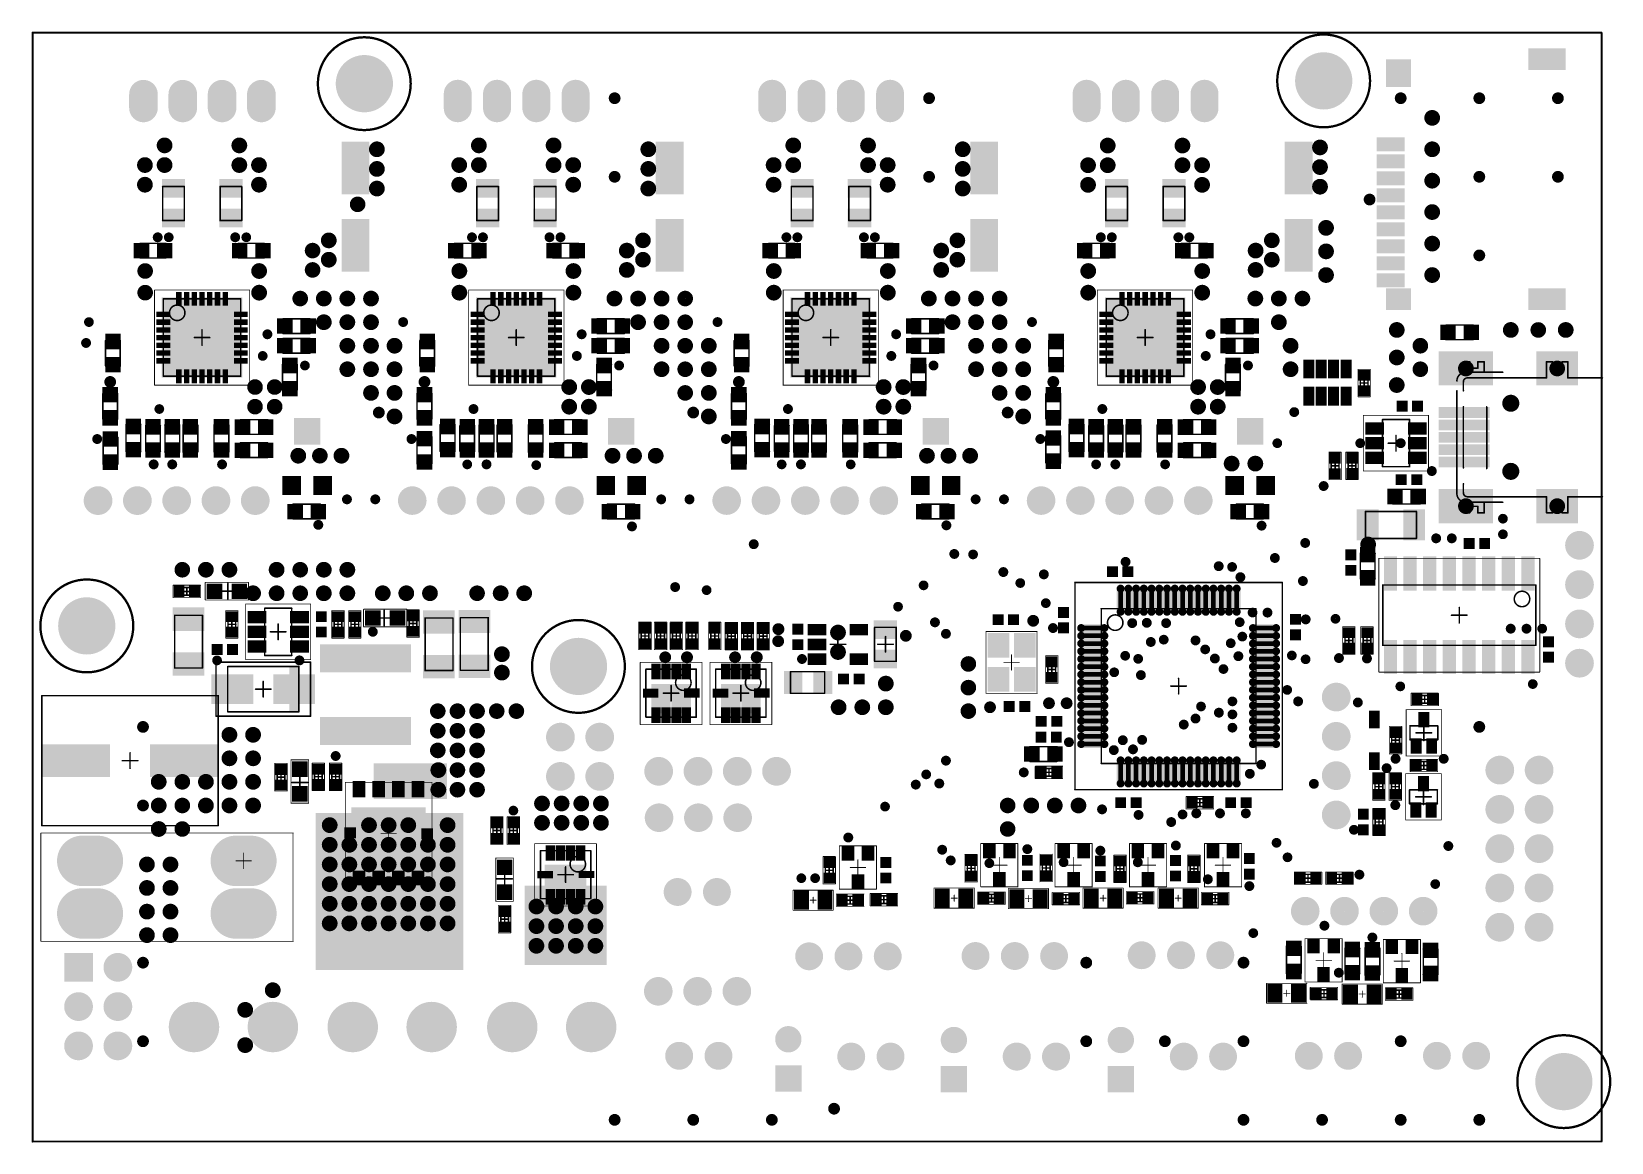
# Model space of a CAD drawing. Header units: millimetres. Extents: x 213 to 316, y 2 to 74.
import ezdxf

# ---------------------------------------------------------------- set-up
doc = ezdxf.new("R2010")
doc.units = ezdxf.units.MM
for name, color, linetype in [('BottomSolder', 6, 'Continuous'), ('KeepOutLayer', 6, 'Continuous'), ('Mechanical13', 56, 'Continuous'), ('Mechanical15', 56, 'Continuous'), ('Mechanical8', 56, 'Continuous'), ('MultiLayer', 9, 'Continuous'), ('TopPaste', 8, 'Continuous'), ('TopSolder', 216, 'Continuous')]:
    doc.layers.add(name, color=color, linetype=linetype)

msp = doc.modelspace()

# ---------------------------------------------------------------- linework, layer by layer
at = {"layer": 'BottomSolder'}
for points, const_width in [([(234.02, 70.34, 1), (235.87, 70.34, 1)], 1.85), ([(296.02, 70.52, 1), (297.87, 70.52, 1)], 1.85), ([(220.21, 69.66, 1), (221.13, 69.66, 1)], 0.927), ([(222.75, 69.66, 1), (223.67, 69.66, 1)], 0.927), ([(225.29, 69.66, 1), (226.21, 69.66, 1)], 0.927), ([(227.83, 69.66, 1), (228.75, 69.66, 1)], 0.927), ([(240.53, 69.69, 1), (241.43, 69.69, 1)], 0.902), ([(243.07, 69.69, 1), (243.97, 69.69, 1)], 0.902), ([(245.61, 69.69, 1), (246.51, 69.69, 1)], 0.902), ([(248.15, 69.69, 1), (249.05, 69.69, 1)], 0.902), ([(260.85, 69.69, 1), (261.75, 69.69, 1)], 0.902), ([(263.39, 69.69, 1), (264.29, 69.69, 1)], 0.902), ([(265.93, 69.69, 1), (266.83, 69.69, 1)], 0.902), ([(268.47, 69.69, 1), (269.37, 69.69, 1)], 0.902), ([(281.17, 69.69, 1), (282.07, 69.69, 1)], 0.902), ([(283.71, 69.69, 1), (284.61, 69.69, 1)], 0.902), ([(286.25, 69.69, 1), (287.15, 69.69, 1)], 0.902), ([(288.79, 69.69, 1), (289.69, 69.69, 1)], 0.902), ([(220.21, 68.77, 1), (221.13, 68.77, 1)], 0.927), ([(222.75, 68.77, 1), (223.67, 68.77, 1)], 0.927), ([(225.29, 68.77, 1), (226.21, 68.77, 1)], 0.927), ([(227.83, 68.77, 1), (228.75, 68.77, 1)], 0.927), ([(240.53, 68.75, 1), (241.43, 68.75, 1)], 0.902), ([(243.07, 68.75, 1), (243.97, 68.75, 1)], 0.902), ([(245.61, 68.75, 1), (246.51, 68.75, 1)], 0.902), ([(248.15, 68.75, 1), (249.05, 68.75, 1)], 0.902), ([(260.85, 68.75, 1), (261.75, 68.75, 1)], 0.902), ([(263.39, 68.75, 1), (264.29, 68.75, 1)], 0.902), ([(265.93, 68.75, 1), (266.83, 68.75, 1)], 0.902), ([(268.47, 68.75, 1), (269.37, 68.75, 1)], 0.902), ([(281.17, 68.75, 1), (282.07, 68.75, 1)], 0.902), ([(283.71, 68.75, 1), (284.61, 68.75, 1)], 0.902), ([(286.25, 68.75, 1), (287.15, 68.75, 1)], 0.902), ([(288.79, 68.75, 1), (289.69, 68.75, 1)], 0.902), ([(308.76, 49.68, 1), (309.31, 49.68, 1)], 0.552), ([(308.76, 45.28, 1), (309.31, 45.28, 1)], 0.552), ([(217.27, 43.39, 1), (218.2, 43.39, 1)], 0.927), ([(219.81, 43.39, 1), (220.74, 43.39, 1)], 0.927), ([(222.35, 43.39, 1), (223.28, 43.39, 1)], 0.927), ([(224.89, 43.39, 1), (225.82, 43.39, 1)], 0.927), ([(227.43, 43.39, 1), (228.36, 43.39, 1)], 0.927), ([(237.58, 43.39, 1), (238.5, 43.39, 1)], 0.927), ([(240.12, 43.39, 1), (241.04, 43.39, 1)], 0.927), ([(242.66, 43.39, 1), (243.58, 43.39, 1)], 0.927), ([(245.2, 43.39, 1), (246.12, 43.39, 1)], 0.927), ([(247.74, 43.39, 1), (248.66, 43.39, 1)], 0.927), ([(257.9, 43.39, 1), (258.82, 43.39, 1)], 0.927), ([(260.44, 43.39, 1), (261.36, 43.39, 1)], 0.927), ([(262.98, 43.39, 1), (263.9, 43.39, 1)], 0.927), ([(265.52, 43.39, 1), (266.44, 43.39, 1)], 0.927), ([(268.06, 43.39, 1), (268.98, 43.39, 1)], 0.927), ([(278.22, 43.39, 1), (279.14, 43.39, 1)], 0.927), ([(280.76, 43.39, 1), (281.68, 43.39, 1)], 0.927), ([(283.3, 43.39, 1), (284.22, 43.39, 1)], 0.927), ([(285.84, 43.39, 1), (286.76, 43.39, 1)], 0.927), ([(288.38, 43.39, 1), (289.3, 43.39, 1)], 0.927), ([(313.01, 40.5, 1), (313.94, 40.5, 1)], 0.927), ([(313.01, 37.96, 1), (313.94, 37.96, 1)], 0.927), ([(216.08, 35.29, 1), (217.93, 35.29, 1)], 1.85), ([(313.01, 35.42, 1), (313.94, 35.42, 1)], 0.927), ([(247.86, 32.67, 1), (249.71, 32.67, 1)], 1.85), ([(313.01, 32.88, 1), (313.94, 32.88, 1)], 0.927), ([(297.29, 30.69, 1), (298.22, 30.69, 1)], 0.927), ([(247.15, 28.1, 1), (248.08, 28.1, 1)], 0.927), ([(249.69, 28.1, 1), (250.62, 28.1, 1)], 0.927), ([(297.29, 28.15, 1), (298.22, 28.15, 1)], 0.927), ([(253.5, 25.89, 1), (254.43, 25.89, 1)], 0.927), ([(256.04, 25.89, 1), (256.97, 25.89, 1)], 0.927), ([(258.58, 25.89, 1), (259.51, 25.89, 1)], 0.927), ([(261.12, 25.89, 1), (262.05, 25.89, 1)], 0.927), ([(307.86, 25.97, 1), (308.79, 25.97, 1)], 0.927), ([(310.4, 25.97, 1), (311.33, 25.97, 1)], 0.927), ([(247.15, 25.56, 1), (248.08, 25.56, 1)], 0.927), ([(249.69, 25.56, 1), (250.62, 25.56, 1)], 0.927), ([(297.29, 25.61, 1), (298.22, 25.61, 1)], 0.927), ([(253.53, 22.89, 1), (254.45, 22.89, 1)], 0.927), ([(256.07, 22.89, 1), (256.99, 22.89, 1)], 0.927), ([(258.61, 22.89, 1), (259.53, 22.89, 1)], 0.927), ([(297.29, 23.07, 1), (298.22, 23.07, 1)], 0.927), ([(307.86, 23.43, 1), (308.79, 23.43, 1)], 0.927), ([(310.4, 23.43, 1), (311.33, 23.43, 1)], 0.927), ([(215.9, 20.1, 1), (217.53, 20.1, 1)], 1.63), ([(216.92, 20.1, 1), (218.54, 20.1, 1)], 1.63), ([(225.82, 20.1, 1), (227.45, 20.1, 1)], 1.63), ([(226.84, 20.1, 1), (228.46, 20.1, 1)], 1.63), ([(307.86, 20.89, 1), (308.79, 20.89, 1)], 0.927), ([(310.4, 20.89, 1), (311.33, 20.89, 1)], 0.927), ([(254.74, 18.09, 1), (255.64, 18.09, 1)], 0.902), ([(257.28, 18.09, 1), (258.18, 18.09, 1)], 0.902), ([(307.86, 18.35, 1), (308.79, 18.35, 1)], 0.927), ([(310.4, 18.35, 1), (311.33, 18.35, 1)], 0.927), ([(215.9, 16.7, 1), (217.53, 16.7, 1)], 1.63), ([(216.92, 16.7, 1), (218.54, 16.7, 1)], 1.63), ([(225.82, 16.7, 1), (227.45, 16.7, 1)], 1.63), ([(226.84, 16.7, 1), (228.46, 16.7, 1)], 1.63), ([(295.29, 16.85, 1), (296.21, 16.85, 1)], 0.927), ([(297.83, 16.85, 1), (298.75, 16.85, 1)], 0.927), ([(300.37, 16.85, 1), (301.29, 16.85, 1)], 0.927), ([(302.91, 16.85, 1), (303.83, 16.85, 1)], 0.927), ([(307.86, 15.81, 1), (308.79, 15.81, 1)], 0.927), ([(310.4, 15.81, 1), (311.33, 15.81, 1)], 0.927), ([(263.24, 13.93, 1), (264.14, 13.93, 1)], 0.902), ([(265.78, 13.93, 1), (266.68, 13.93, 1)], 0.902), ([(268.32, 13.93, 1), (269.22, 13.93, 1)], 0.902), ([(273.99, 13.95, 1), (274.89, 13.95, 1)], 0.902), ([(276.53, 13.95, 1), (277.43, 13.95, 1)], 0.902), ([(279.07, 13.95, 1), (279.97, 13.95, 1)], 0.902), ([(284.73, 14, 1), (285.63, 14, 1)], 0.902), ([(287.27, 14, 1), (288.17, 14, 1)], 0.902), ([(289.81, 14, 1), (290.71, 14, 1)], 0.902), ([(218.55, 13.22, 1), (219.48, 13.22, 1)], 0.927), ([(253.48, 11.67, 1), (254.4, 11.67, 1)], 0.927), ([(256.02, 11.67, 1), (256.94, 11.67, 1)], 0.927), ([(258.56, 11.67, 1), (259.48, 11.67, 1)], 0.927), ([(216.01, 10.68, 1), (216.94, 10.68, 1)], 0.927), ([(218.55, 10.68, 1), (219.48, 10.68, 1)], 0.927), ([(223.12, 9.36, 1), (224.75, 9.36, 1)], 1.63), ([(228.22, 9.36, 1), (229.85, 9.36, 1)], 1.63), ([(233.38, 9.36, 1), (235.01, 9.36, 1)], 1.63), ([(238.48, 9.36, 1), (240.11, 9.36, 1)], 1.63), ([(243.69, 9.36, 1), (245.32, 9.36, 1)], 1.63), ([(248.79, 9.36, 1), (250.42, 9.36, 1)], 1.63), ([(261.92, 8.57, 1), (262.77, 8.57, 1)], 0.852), ([(272.62, 8.52, 1), (273.47, 8.52, 1)], 0.852), ([(283.41, 8.52, 1), (284.26, 8.52, 1)], 0.852), ([(216.01, 8.14, 1), (216.94, 8.14, 1)], 0.927), ([(218.55, 8.14, 1), (219.48, 8.14, 1)], 0.927), ([(254.84, 7.5, 1), (255.74, 7.5, 1)], 0.902), ([(257.38, 7.5, 1), (258.28, 7.5, 1)], 0.902), ([(265.96, 7.45, 1), (266.86, 7.45, 1)], 0.902), ([(268.5, 7.45, 1), (269.4, 7.45, 1)], 0.902), ([(276.65, 7.45, 1), (277.56, 7.45, 1)], 0.902), ([(279.19, 7.45, 1), (280.1, 7.45, 1)], 0.902), ([(287.45, 7.45, 1), (288.35, 7.45, 1)], 0.902), ([(289.99, 7.45, 1), (290.89, 7.45, 1)], 0.902), ([(295.53, 7.5, 1), (296.43, 7.5, 1)], 0.902), ([(298.07, 7.5, 1), (298.97, 7.5, 1)], 0.902), ([(303.81, 7.5, 1), (304.71, 7.5, 1)], 0.902), ([(306.35, 7.5, 1), (307.25, 7.5, 1)], 0.902), ([(311.54, 5.83, 1), (313.39, 5.83, 1)], 1.85)]:
    msp.add_lwpolyline(points, format="xyb", close=True, dxfattribs=dict(at, const_width=const_width))
for points, const_width in [([(220.67, 68.77), (220.67, 69.66)], 1.85), ([(223.21, 68.77), (223.21, 69.66)], 1.85), ([(225.75, 68.77), (225.75, 69.66)], 1.85), ([(228.29, 68.77), (228.29, 69.66)], 1.85), ([(240.98, 68.75), (240.98, 69.69)], 1.8), ([(243.52, 68.75), (243.52, 69.69)], 1.8), ([(246.06, 68.75), (246.06, 69.69)], 1.8), ([(248.6, 68.75), (248.6, 69.69)], 1.8), ([(261.3, 68.75), (261.3, 69.69)], 1.8), ([(263.84, 68.75), (263.84, 69.69)], 1.8), ([(266.38, 68.75), (266.38, 69.69)], 1.8), ([(268.92, 68.75), (268.92, 69.69)], 1.8), ([(281.62, 68.75), (281.62, 69.69)], 1.8), ([(284.16, 68.75), (284.16, 69.69)], 1.8), ([(286.7, 68.75), (286.7, 69.69)], 1.8), ([(289.24, 68.75), (289.24, 69.69)], 1.8), ([(217.73, 20.1), (216.72, 20.1)], 3.25), ([(227.65, 20.1), (226.64, 20.1)], 3.25), ([(217.73, 16.7), (216.72, 16.7)], 3.25), ([(227.65, 16.7), (226.64, 16.7)], 3.25)]:
    msp.add_lwpolyline(points, dxfattribs=dict(at, const_width=const_width))
for points in [[(221.85, 51.33), (227.05, 51.33), (221.85, 56.53), (227.05, 56.53)], [(242.16, 51.33), (247.36, 51.33), (242.16, 56.53), (247.36, 56.53)], [(262.48, 51.33), (267.68, 51.33), (262.48, 56.53), (267.68, 56.53)], [(282.8, 51.33), (288, 51.33), (282.8, 56.53), (288, 56.53)], [(231.79, 13.04), (241.34, 13.04), (231.79, 23.2), (241.34, 23.2)], [(245.3, 13.37), (250.61, 13.37), (245.3, 18.5), (250.61, 18.5)], [(215.55, 14.14), (215.55, 12.29), (217.4, 14.14), (217.4, 12.29)], [(263.2, 5.18), (263.2, 6.88), (261.5, 5.18), (261.5, 6.88)], [(273.89, 5.13), (273.89, 6.83), (272.19, 5.13), (272.19, 6.83)], [(284.69, 5.13), (284.69, 6.83), (282.98, 5.13), (282.98, 6.83)]]:
    msp.add_solid(points, dxfattribs=at)
at = {"layer": 'KeepOutLayer', "const_width": 0.127}
for points in [[(213.5, 1.96), (213.5, 73.64)], [(213.5, 73.64), (314.9, 73.64)], [(314.9, 1.96), (314.9, 73.64)], [(213.5, 1.96), (314.9, 1.96)]]:
    msp.add_lwpolyline(points, dxfattribs=at)
at = {"layer": 'KeepOutLayer'}
for points, const_width in [([(213.47, 73.64, 1), (213.54, 73.64, 1)], 0.0635), ([(213.47, 73.64, 1), (213.54, 73.64, 1)], 0.0635), ([(299.94, 70.52, 1), (293.94, 70.52, 1)], 0.15), ([(314.87, 73.64, 1), (314.93, 73.64, 1)], 0.0635), ([(314.87, 73.64, 1), (314.93, 73.64, 1)], 0.0635), ([(237.94, 70.34, 1), (231.94, 70.34, 1)], 0.15), ([(293.91, 70.52, 1), (293.98, 70.52, 1)], 0.075), ([(299.91, 70.52, 1), (299.98, 70.52, 1)], 0.075), ([(231.9, 70.34, 1), (231.98, 70.34, 1)], 0.075), ([(237.9, 70.34, 1), (237.98, 70.34, 1)], 0.075), ([(220.01, 35.29, 1), (214.01, 35.29, 1)], 0.15), ([(251.78, 32.67, 1), (245.78, 32.67, 1)], 0.15), ([(213.97, 35.29, 1), (214.05, 35.29, 1)], 0.075), ([(219.97, 35.29, 1), (220.05, 35.29, 1)], 0.075), ([(245.75, 32.67, 1), (245.82, 32.67, 1)], 0.075), ([(251.75, 32.67, 1), (251.82, 32.67, 1)], 0.075), ([(315.46, 5.83, 1), (309.46, 5.83, 1)], 0.15), ([(309.42, 5.83, 1), (309.5, 5.83, 1)], 0.075), ([(315.42, 5.83, 1), (315.5, 5.83, 1)], 0.075), ([(213.47, 1.96, 1), (213.54, 1.96, 1)], 0.0635), ([(213.47, 1.96, 1), (213.54, 1.96, 1)], 0.0635), ([(314.87, 1.96, 1), (314.93, 1.96, 1)], 0.0635), ([(314.87, 1.96, 1), (314.93, 1.96, 1)], 0.0635)]:
    msp.add_lwpolyline(points, format="xyb", close=True, dxfattribs=dict(at, const_width=const_width))
at = {"layer": 'Mechanical13', "const_width": 0.1}
for points in [[(221.91, 61.49), (221.91, 63.69)], [(221.91, 63.69), (223.31, 63.69)], [(223.31, 61.49), (223.31, 63.69)], [(225.62, 61.49), (225.62, 63.69)], [(225.62, 63.69), (227.02, 63.69)], [(227.02, 61.49), (227.02, 63.69)], [(242.22, 61.49), (242.22, 63.69)], [(242.22, 63.69), (243.62, 63.69)], [(243.62, 61.49), (243.62, 63.69)], [(245.93, 61.49), (245.93, 63.69)], [(245.93, 63.69), (247.33, 63.69)], [(247.33, 61.49), (247.33, 63.69)], [(262.54, 61.49), (262.54, 63.69)], [(262.54, 63.69), (263.94, 63.69)], [(263.94, 61.49), (263.94, 63.69)], [(266.25, 61.49), (266.25, 63.69)], [(266.25, 63.69), (267.65, 63.69)], [(267.65, 61.49), (267.65, 63.69)], [(282.86, 61.49), (282.86, 63.69)], [(282.86, 63.69), (284.26, 63.69)], [(284.26, 61.49), (284.26, 63.69)], [(286.57, 61.49), (286.57, 63.69)], [(286.57, 63.69), (287.97, 63.69)], [(287.97, 61.49), (287.97, 63.69)], [(221.91, 61.49), (223.31, 61.49)], [(225.62, 61.49), (227.02, 61.49)], [(242.22, 61.49), (243.62, 61.49)], [(245.93, 61.49), (247.33, 61.49)], [(262.54, 61.49), (263.94, 61.49)], [(266.25, 61.49), (267.65, 61.49)], [(282.86, 61.49), (284.26, 61.49)], [(286.57, 61.49), (287.97, 61.49)], [(220.46, 59.07), (220.46, 60.02)], [(220.46, 60.02), (222.11, 60.02)], [(222.11, 59.07), (222.11, 60.02)], [(226.81, 59.07), (226.81, 60.02)], [(226.81, 60.02), (228.46, 60.02)], [(228.46, 59.07), (228.46, 60.02)], [(240.77, 59.07), (240.77, 60.02)], [(240.77, 60.02), (242.42, 60.02)], [(242.42, 59.07), (242.42, 60.02)], [(247.12, 59.07), (247.12, 60.02)], [(247.12, 60.02), (248.77, 60.02)], [(248.77, 59.07), (248.77, 60.02)], [(261.09, 59.07), (261.09, 60.02)], [(261.09, 60.02), (262.74, 60.02)], [(262.74, 59.07), (262.74, 60.02)], [(267.44, 59.07), (267.44, 60.02)], [(267.44, 60.02), (269.09, 60.02)], [(269.09, 59.07), (269.09, 60.02)], [(281.41, 59.07), (281.41, 60.02)], [(281.41, 60.02), (283.06, 60.02)], [(283.06, 59.07), (283.06, 60.02)], [(287.76, 59.07), (287.76, 60.02)], [(287.76, 60.02), (289.41, 60.02)], [(289.41, 59.07), (289.41, 60.02)], [(220.46, 59.07), (222.11, 59.07)], [(226.81, 59.07), (228.46, 59.07)], [(240.77, 59.07), (242.42, 59.07)], [(247.12, 59.07), (248.77, 59.07)], [(261.09, 59.07), (262.74, 59.07)], [(267.44, 59.07), (269.09, 59.07)], [(281.41, 59.07), (283.06, 59.07)], [(287.76, 59.07), (289.41, 59.07)], [(221.95, 56.43), (226.95, 56.43)], [(221.95, 51.43), (221.95, 56.43)], [(226.95, 51.43), (226.95, 56.43)], [(242.26, 56.43), (247.26, 56.43)], [(242.26, 51.43), (242.26, 56.43)], [(247.26, 51.43), (247.26, 56.43)], [(262.58, 56.43), (267.58, 56.43)], [(262.58, 51.43), (262.58, 56.43)], [(267.58, 51.43), (267.58, 56.43)], [(282.9, 56.43), (287.9, 56.43)], [(282.9, 51.43), (282.9, 56.43)], [(287.9, 51.43), (287.9, 56.43)], [(229.68, 55.14), (231.44, 55.14)], [(229.68, 54.19), (229.68, 55.14)], [(231.44, 54.19), (231.44, 55.14)], [(249.99, 55.14), (251.74, 55.14)], [(249.99, 54.19), (249.99, 55.14)], [(251.74, 54.19), (251.74, 55.14)], [(270.31, 55.14), (272.06, 55.14)], [(270.31, 54.19), (270.31, 55.14)], [(272.06, 54.19), (272.06, 55.14)], [(290.63, 55.14), (292.38, 55.14)], [(290.63, 54.19), (290.63, 55.14)], [(292.38, 54.19), (292.38, 55.14)], [(229.68, 54.19), (231.44, 54.19)], [(249.99, 54.19), (251.74, 54.19)], [(270.31, 54.19), (272.06, 54.19)], [(290.63, 54.19), (292.38, 54.19)], [(304.86, 53.79), (304.86, 54.74)], [(304.86, 54.74), (306.61, 54.74)], [(306.61, 53.79), (306.61, 54.74)], [(218.22, 53.74), (219.17, 53.74)], [(218.22, 52.09), (218.22, 53.74)], [(219.17, 52.09), (219.17, 53.74)], [(229.68, 53.87), (231.44, 53.87)], [(229.68, 52.92), (229.68, 53.87)], [(231.44, 52.92), (231.44, 53.87)], [(238.53, 53.74), (239.48, 53.74)], [(238.53, 52.09), (238.53, 53.74)], [(239.48, 52.09), (239.48, 53.74)], [(249.99, 53.87), (251.74, 53.87)], [(249.99, 52.92), (249.99, 53.87)], [(251.74, 52.92), (251.74, 53.87)], [(258.85, 53.74), (259.8, 53.74)], [(258.85, 52.09), (258.85, 53.74)], [(259.8, 52.09), (259.8, 53.74)], [(270.31, 53.87), (272.06, 53.87)], [(270.31, 52.92), (270.31, 53.87)], [(272.06, 52.92), (272.06, 53.87)], [(279.17, 53.74), (280.12, 53.74)], [(279.17, 52.09), (279.17, 53.74)], [(280.12, 52.09), (280.12, 53.74)], [(290.63, 53.87), (292.38, 53.87)], [(290.63, 52.92), (290.63, 53.87)], [(292.38, 52.92), (292.38, 53.87)], [(304.86, 53.79), (306.61, 53.79)], [(218.22, 52.09), (219.17, 52.09)], [(229.65, 52.19), (230.6, 52.19)], [(229.65, 50.54), (229.65, 52.19)], [(229.68, 52.92), (231.44, 52.92)], [(230.6, 50.54), (230.6, 52.19)], [(238.53, 52.09), (239.48, 52.09)], [(249.96, 52.19), (250.91, 52.19)], [(249.96, 50.54), (249.96, 52.19)], [(249.99, 52.92), (251.74, 52.92)], [(250.91, 50.54), (250.91, 52.19)], [(258.85, 52.09), (259.8, 52.09)], [(270.28, 52.19), (271.23, 52.19)], [(270.28, 50.54), (270.28, 52.19)], [(270.31, 52.92), (272.06, 52.92)], [(271.23, 50.54), (271.23, 52.19)], [(279.17, 52.09), (280.12, 52.09)], [(290.6, 52.19), (291.55, 52.19)], [(290.6, 50.54), (290.6, 52.19)], [(290.63, 52.92), (292.38, 52.92)], [(291.55, 50.54), (291.55, 52.19)], [(221.95, 51.43), (226.95, 51.43)], [(242.26, 51.43), (247.26, 51.43)], [(262.58, 51.43), (267.58, 51.43)], [(282.9, 51.43), (287.9, 51.43)], [(299.31, 50.49), (299.31, 51.49)], [(299.31, 51.49), (299.81, 51.49)], [(299.81, 50.49), (299.81, 51.49)], [(218.04, 50.31), (218.99, 50.31)], [(218.04, 48.66), (218.04, 50.31)], [(218.99, 48.66), (218.99, 50.31)], [(229.65, 50.54), (230.6, 50.54)], [(238.35, 50.31), (239.3, 50.31)], [(238.35, 48.66), (238.35, 50.31)], [(239.3, 48.66), (239.3, 50.31)], [(249.96, 50.54), (250.91, 50.54)], [(258.67, 50.31), (259.62, 50.31)], [(258.67, 48.66), (258.67, 50.31)], [(259.62, 48.66), (259.62, 50.31)], [(270.28, 50.54), (271.23, 50.54)], [(278.99, 50.31), (279.94, 50.31)], [(278.99, 48.66), (278.99, 50.31)], [(279.94, 48.66), (279.94, 50.31)], [(290.6, 50.54), (291.55, 50.54)], [(299.31, 50.49), (299.81, 50.49)], [(218.04, 48.66), (218.99, 48.66)], [(219.54, 48.31), (220.49, 48.31)], [(219.54, 46.56), (219.54, 48.31)], [(220.49, 46.56), (220.49, 48.31)], [(220.81, 48.23), (221.76, 48.23)], [(220.81, 46.58), (220.81, 48.23)], [(221.76, 46.58), (221.76, 48.23)], [(222.06, 48.28), (223.01, 48.28)], [(222.06, 46.53), (222.06, 48.28)], [(223.01, 46.53), (223.01, 48.28)], [(223.23, 48.28), (224.18, 48.28)], [(223.23, 46.53), (223.23, 48.28)], [(224.18, 46.53), (224.18, 48.28)], [(225.23, 48.28), (226.18, 48.28)], [(225.23, 46.53), (225.23, 48.28)], [(226.18, 46.53), (226.18, 48.28)], [(226.94, 48.62), (228.69, 48.62)], [(226.94, 47.67), (226.94, 48.62)], [(228.69, 47.67), (228.69, 48.62)], [(238.35, 48.66), (239.3, 48.66)], [(239.85, 48.31), (240.8, 48.31)], [(239.85, 46.56), (239.85, 48.31)], [(240.8, 46.56), (240.8, 48.31)], [(241.12, 48.23), (242.07, 48.23)], [(241.12, 46.58), (241.12, 48.23)], [(242.07, 46.58), (242.07, 48.23)], [(242.37, 48.28), (243.32, 48.28)], [(242.37, 46.53), (242.37, 48.28)], [(243.32, 46.53), (243.32, 48.28)], [(243.53, 48.28), (244.48, 48.28)], [(243.53, 46.53), (243.53, 48.28)], [(244.48, 46.53), (244.48, 48.28)], [(245.54, 48.28), (246.49, 48.28)], [(245.54, 46.53), (245.54, 48.28)], [(246.49, 46.53), (246.49, 48.28)], [(247.25, 48.62), (249, 48.62)], [(247.25, 47.67), (247.25, 48.62)], [(249, 47.67), (249, 48.62)], [(258.67, 48.66), (259.62, 48.66)], [(260.17, 48.31), (261.12, 48.31)], [(260.17, 46.56), (260.17, 48.31)], [(261.12, 46.56), (261.12, 48.31)], [(261.44, 48.23), (262.39, 48.23)], [(261.44, 46.58), (261.44, 48.23)], [(262.39, 46.58), (262.39, 48.23)], [(262.69, 48.28), (263.64, 48.28)], [(262.69, 46.53), (262.69, 48.28)], [(263.64, 46.53), (263.64, 48.28)], [(263.85, 48.28), (264.8, 48.28)], [(263.85, 46.53), (263.85, 48.28)], [(264.8, 46.53), (264.8, 48.28)], [(265.86, 48.28), (266.81, 48.28)], [(265.86, 46.53), (265.86, 48.28)], [(266.81, 46.53), (266.81, 48.28)], [(267.57, 48.62), (269.32, 48.62)], [(267.57, 47.67), (267.57, 48.62)], [(269.32, 47.67), (269.32, 48.62)], [(278.99, 48.66), (279.94, 48.66)], [(280.49, 48.31), (281.44, 48.31)], [(280.49, 46.56), (280.49, 48.31)], [(281.44, 46.56), (281.44, 48.31)], [(281.76, 48.23), (282.71, 48.23)], [(281.76, 46.58), (281.76, 48.23)], [(282.71, 46.58), (282.71, 48.23)], [(283.01, 48.28), (283.96, 48.28)], [(283.01, 46.53), (283.01, 48.28)], [(283.96, 46.53), (283.96, 48.28)], [(284.17, 48.28), (285.12, 48.28)], [(284.17, 46.53), (284.17, 48.28)], [(285.12, 46.53), (285.12, 48.28)], [(286.18, 48.28), (287.13, 48.28)], [(286.18, 46.53), (286.18, 48.28)], [(287.13, 46.53), (287.13, 48.28)], [(287.89, 48.62), (289.64, 48.62)], [(287.89, 47.67), (287.89, 48.62)], [(289.64, 47.67), (289.64, 48.62)], [(300.74, 48.63), (302.49, 48.63)], [(300.74, 45.58), (300.74, 48.63)], [(302.49, 45.58), (302.49, 48.63)], [(218.06, 47.49), (219.01, 47.49)], [(218.06, 45.74), (218.06, 47.49)], [(219.01, 45.74), (219.01, 47.49)], [(226.94, 47.67), (228.69, 47.67)], [(226.94, 47.12), (228.69, 47.12)], [(226.94, 46.17), (226.94, 47.12)], [(228.69, 46.17), (228.69, 47.12)], [(238.35, 47.52), (239.3, 47.52)], [(238.35, 45.77), (238.35, 47.52)], [(239.3, 45.77), (239.3, 47.52)], [(247.25, 47.67), (249, 47.67)], [(247.25, 47.12), (249, 47.12)], [(247.25, 46.17), (247.25, 47.12)], [(249, 46.17), (249, 47.12)], [(258.67, 47.52), (259.62, 47.52)], [(258.67, 45.77), (258.67, 47.52)], [(259.62, 45.77), (259.62, 47.52)], [(267.57, 47.67), (269.32, 47.67)], [(267.57, 47.12), (269.32, 47.12)], [(267.57, 46.17), (267.57, 47.12)], [(269.32, 46.17), (269.32, 47.12)], [(278.99, 47.57), (279.94, 47.57)], [(278.99, 45.82), (278.99, 47.57)], [(279.94, 45.82), (279.94, 47.57)], [(287.89, 47.67), (289.64, 47.67)], [(287.89, 47.12), (289.64, 47.12)], [(287.89, 46.17), (287.89, 47.12)], [(289.64, 46.17), (289.64, 47.12)], [(219.54, 46.56), (220.49, 46.56)], [(220.81, 46.58), (221.76, 46.58)], [(222.06, 46.53), (223.01, 46.53)], [(223.23, 46.53), (224.18, 46.53)], [(225.23, 46.53), (226.18, 46.53)], [(226.94, 46.17), (228.69, 46.17)], [(239.85, 46.56), (240.8, 46.56)], [(241.12, 46.58), (242.07, 46.58)], [(242.37, 46.53), (243.32, 46.53)], [(243.53, 46.53), (244.48, 46.53)], [(245.54, 46.53), (246.49, 46.53)], [(247.25, 46.17), (249, 46.17)], [(260.17, 46.56), (261.12, 46.56)], [(261.44, 46.58), (262.39, 46.58)], [(262.69, 46.53), (263.64, 46.53)], [(263.85, 46.53), (264.8, 46.53)], [(265.86, 46.53), (266.81, 46.53)], [(267.57, 46.17), (269.32, 46.17)], [(280.49, 46.56), (281.44, 46.56)], [(281.76, 46.58), (282.71, 46.58)], [(283.01, 46.53), (283.96, 46.53)], [(284.17, 46.53), (285.12, 46.53)], [(286.18, 46.53), (287.13, 46.53)], [(287.89, 46.17), (289.64, 46.17)], [(297.43, 46.13), (297.93, 46.13)], [(297.43, 45.13), (297.43, 46.13)], [(297.93, 45.13), (297.93, 46.13)], [(298.52, 46.14), (299.02, 46.14)], [(298.52, 45.14), (298.52, 46.14)], [(299.02, 45.14), (299.02, 46.14)], [(218.06, 45.74), (219.01, 45.74)], [(238.35, 45.77), (239.3, 45.77)], [(258.67, 45.77), (259.62, 45.77)], [(278.99, 45.82), (279.94, 45.82)], [(297.43, 45.13), (297.93, 45.13)], [(298.52, 45.14), (299.02, 45.14)], [(300.74, 45.58), (302.49, 45.58)], [(301.43, 43.17), (301.43, 44.12)], [(301.43, 44.12), (303.18, 44.12)], [(303.18, 43.17), (303.18, 44.12)], [(230.34, 42.21), (230.34, 43.16)], [(230.34, 43.16), (232.09, 43.16)], [(232.09, 42.21), (232.09, 43.16)], [(250.65, 42.21), (250.65, 43.16)], [(250.65, 43.16), (252.4, 43.16)], [(252.4, 42.21), (252.4, 43.16)], [(270.97, 42.21), (270.97, 43.16)], [(270.97, 43.16), (272.72, 43.16)], [(272.72, 42.21), (272.72, 43.16)], [(291.29, 43.16), (293.04, 43.16)], [(291.29, 42.21), (291.29, 43.16)], [(293.04, 42.21), (293.04, 43.16)], [(301.43, 43.17), (303.18, 43.17)], [(230.34, 42.21), (232.09, 42.21)], [(250.65, 42.21), (252.4, 42.21)], [(270.97, 42.21), (272.72, 42.21)], [(291.29, 42.21), (293.04, 42.21)], [(299.64, 40.94), (299.64, 42.69)], [(299.64, 42.69), (302.94, 42.69)], [(302.94, 40.94), (302.94, 42.69)], [(299.64, 40.94), (302.94, 40.94)], [(299.31, 39.98), (300.26, 39.98)], [(299.31, 38.33), (299.31, 39.98)], [(300.26, 38.33), (300.26, 39.98)], [(222.97, 37.77), (223.97, 37.77)], [(222.97, 37.27), (222.97, 37.77)], [(223.97, 37.27), (223.97, 37.77)], [(299.31, 38.33), (300.26, 38.33)], [(300.76, 34.03), (300.76, 37.93)], [(300.76, 37.93), (310.66, 37.93)], [(310.66, 34.03), (310.66, 37.93)], [(222.97, 37.27), (223.97, 37.27)], [(222.69, 35.97), (224.49, 35.97)], [(222.69, 32.57), (222.69, 35.97)], [(224.49, 32.57), (224.49, 35.97)], [(226.13, 35.89), (226.63, 35.89)], [(226.13, 34.89), (226.13, 35.89)], [(226.63, 34.89), (226.63, 35.89)], [(228.5, 36.43), (230.25, 36.43)], [(228.5, 33.38), (228.5, 36.43)], [(230.25, 33.38), (230.25, 36.43)], [(232.99, 35.89), (233.49, 35.89)], [(232.99, 34.89), (232.99, 35.89)], [(233.49, 34.89), (233.49, 35.89)], [(234.08, 35.89), (234.58, 35.89)], [(234.08, 34.89), (234.08, 35.89)], [(234.58, 34.89), (234.58, 35.89)], [(237.84, 35.94), (238.34, 35.94)], [(237.84, 34.94), (237.84, 35.94)], [(238.34, 34.94), (238.34, 35.94)], [(238.87, 35.8), (240.67, 35.8)], [(238.87, 32.4), (238.87, 35.8)], [(240.67, 32.4), (240.67, 35.8)], [(241.15, 35.82), (242.95, 35.82)], [(241.15, 32.42), (241.15, 35.82)], [(242.95, 32.42), (242.95, 35.82)], [(282.57, 26.4), (282.57, 36.4)], [(282.57, 36.4), (292.57, 36.4)], [(292.57, 26.4), (292.57, 36.4)], [(226.13, 34.89), (226.63, 34.89)], [(232.99, 34.89), (233.49, 34.89)], [(234.08, 34.89), (234.58, 34.89)], [(237.84, 34.94), (238.34, 34.94)], [(252.83, 35.14), (253.33, 35.14)], [(252.83, 34.14), (252.83, 35.14)], [(253.33, 34.14), (253.33, 35.14)], [(253.84, 35.14), (254.34, 35.14)], [(253.84, 34.14), (253.84, 35.14)], [(254.34, 34.14), (254.34, 35.14)], [(254.86, 35.14), (255.36, 35.14)], [(254.86, 34.14), (254.86, 35.14)], [(255.36, 34.14), (255.36, 35.14)], [(255.87, 35.14), (256.37, 35.14)], [(255.87, 34.14), (255.87, 35.14)], [(256.37, 34.14), (256.37, 35.14)], [(257.34, 35.14), (257.84, 35.14)], [(257.34, 34.14), (257.34, 35.14)], [(257.84, 34.14), (257.84, 35.14)], [(258.41, 35.13), (258.91, 35.13)], [(258.41, 34.13), (258.41, 35.13)], [(258.91, 34.13), (258.91, 35.13)], [(259.46, 35.13), (259.96, 35.13)], [(259.46, 34.13), (259.46, 35.13)], [(259.96, 34.13), (259.96, 35.13)], [(260.47, 35.13), (260.97, 35.13)], [(260.47, 34.13), (260.47, 35.13)], [(260.97, 34.13), (260.97, 35.13)], [(267.92, 35.2), (269.32, 35.2)], [(267.92, 33), (267.92, 35.2)], [(269.32, 33), (269.32, 35.2)], [(298.32, 34.85), (298.82, 34.85)], [(298.32, 33.85), (298.32, 34.85)], [(298.82, 33.85), (298.82, 34.85)], [(299.49, 34.85), (299.99, 34.85)], [(299.49, 33.85), (299.49, 34.85)], [(299.99, 33.85), (299.99, 34.85)], [(252.83, 34.14), (253.33, 34.14)], [(253.84, 34.14), (254.34, 34.14)], [(254.86, 34.14), (255.36, 34.14)], [(255.87, 34.14), (256.37, 34.14)], [(257.34, 34.14), (257.84, 34.14)], [(258.41, 34.13), (258.91, 34.13)], [(259.46, 34.13), (259.96, 34.13)], [(260.47, 34.13), (260.97, 34.13)], [(298.32, 33.85), (298.82, 33.85)], [(299.49, 33.85), (299.99, 33.85)], [(300.76, 34.03), (310.66, 34.03)], [(226.11, 32.66), (230.71, 32.66)], [(226.11, 29.74), (226.11, 32.66)], [(228.5, 33.38), (230.25, 33.38)], [(230.71, 29.74), (230.71, 32.66)], [(267.92, 33), (269.32, 33)], [(279.12, 31.97), (279.12, 32.97)], [(279.12, 32.97), (279.62, 32.97)], [(279.62, 31.97), (279.62, 32.97)], [(222.69, 32.57), (224.49, 32.57)], [(238.87, 32.4), (240.67, 32.4)], [(241.15, 32.42), (242.95, 32.42)], [(253.14, 32.49), (256.39, 32.49)], [(253.14, 29.39), (253.14, 32.49)], [(256.39, 29.39), (256.39, 32.49)], [(257.65, 32.49), (260.9, 32.49)], [(257.65, 29.39), (257.65, 32.49)], [(260.9, 29.39), (260.9, 32.49)], [(262.49, 30.93), (262.49, 32.33)], [(262.49, 32.33), (264.69, 32.33)], [(264.69, 30.93), (264.69, 32.33)], [(279.12, 31.97), (279.62, 31.97)], [(262.49, 30.93), (264.69, 30.93)], [(302.97, 30.79), (303.97, 30.79)], [(302.97, 30.29), (302.97, 30.79)], [(303.97, 30.29), (303.97, 30.79)], [(226.11, 29.74), (230.71, 29.74)], [(302.97, 30.29), (303.97, 30.29)], [(253.14, 29.39), (256.39, 29.39)], [(257.65, 29.39), (260.9, 29.39)], [(302.52, 28.83), (304.32, 28.83)], [(302.52, 27.93), (302.52, 28.83)], [(304.32, 27.93), (304.32, 28.83)], [(301.34, 28.4), (301.84, 28.4)], [(301.34, 27.4), (301.34, 28.4)], [(301.84, 27.4), (301.84, 28.4)], [(302.52, 27.93), (304.32, 27.93)], [(277.96, 27.48), (279.71, 27.48)], [(277.96, 26.53), (277.96, 27.48)], [(277.96, 26.53), (279.71, 26.53)], [(279.71, 26.53), (279.71, 27.48)], [(301.34, 27.4), (301.84, 27.4)], [(302.92, 26.02), (302.92, 26.52)], [(302.92, 26.52), (303.92, 26.52)], [(303.92, 26.02), (303.92, 26.52)], [(229.31, 26.01), (229.81, 26.01)], [(229.31, 25.01), (229.31, 26.01)], [(229.81, 25.01), (229.81, 26.01)], [(231.72, 26.04), (232.22, 26.04)], [(231.72, 25.04), (231.72, 26.04)], [(232.22, 25.04), (232.22, 26.04)], [(232.84, 25.04), (232.84, 26.04)], [(232.84, 26.04), (233.34, 26.04)], [(233.34, 25.04), (233.34, 26.04)], [(278.69, 26.07), (279.69, 26.07)], [(278.69, 25.57), (278.69, 26.07)], [(278.69, 25.57), (279.69, 25.57)], [(279.69, 25.57), (279.69, 26.07)], [(282.57, 26.4), (292.57, 26.4)], [(302.92, 26.02), (303.92, 26.02)], [(229.31, 25.01), (229.81, 25.01)], [(231.72, 25.04), (232.22, 25.04)], [(232.84, 25.04), (233.34, 25.04)], [(300.26, 25.4), (300.76, 25.4)], [(300.26, 24.4), (300.26, 25.4)], [(300.76, 24.4), (300.76, 25.4)], [(301.32, 25.4), (301.82, 25.4)], [(301.32, 24.4), (301.32, 25.4)], [(301.82, 24.4), (301.82, 25.4)], [(302.49, 24.69), (304.29, 24.69)], [(302.49, 23.79), (302.49, 24.69)], [(304.29, 23.79), (304.29, 24.69)], [(288.44, 23.61), (288.44, 24.11)], [(288.44, 24.11), (289.44, 24.11)], [(288.44, 23.61), (289.44, 23.61)], [(289.44, 23.61), (289.44, 24.11)], [(300.26, 24.4), (300.76, 24.4)], [(301.32, 24.4), (301.82, 24.4)], [(302.49, 23.79), (304.29, 23.79)], [(243.26, 22.56), (243.76, 22.56)], [(243.26, 21.56), (243.26, 22.56)], [(243.76, 21.56), (243.76, 22.56)], [(244.32, 21.56), (244.32, 22.56)], [(244.32, 22.56), (244.82, 22.56)], [(244.82, 21.56), (244.82, 22.56)], [(300.27, 22.11), (300.27, 23.11)], [(300.27, 23.11), (300.77, 23.11)], [(300.77, 22.11), (300.77, 23.11)], [(243.26, 21.56), (243.76, 21.56)], [(244.32, 21.56), (244.82, 21.56)], [(300.27, 22.11), (300.77, 22.11)], [(246.33, 17.66), (246.33, 20.76)], [(246.33, 20.76), (249.58, 20.76)], [(249.58, 17.66), (249.58, 20.76)], [(264.74, 18.99), (264.74, 19.99)], [(264.74, 19.99), (265.24, 19.99)], [(265.24, 18.99), (265.24, 19.99)], [(273.91, 19.12), (273.91, 20.12)], [(273.91, 20.12), (274.41, 20.12)], [(274.41, 19.12), (274.41, 20.12)], [(278.76, 19.14), (278.76, 20.14)], [(278.76, 20.14), (279.26, 20.14)], [(279.26, 19.14), (279.26, 20.14)], [(283.53, 20.09), (284.03, 20.09)], [(283.53, 19.09), (283.53, 20.09)], [(284.03, 19.09), (284.03, 20.09)], [(288.31, 20.09), (288.81, 20.09)], [(288.31, 19.09), (288.31, 20.09)], [(288.81, 19.09), (288.81, 20.09)], [(264.74, 18.99), (265.24, 18.99)], [(273.91, 19.12), (274.41, 19.12)], [(278.76, 19.14), (279.26, 19.14)], [(283.53, 19.09), (284.03, 19.09)], [(288.31, 19.09), (288.81, 19.09)], [(295.43, 19.23), (296.43, 19.23)], [(295.43, 18.73), (295.43, 19.23)], [(295.43, 18.73), (296.43, 18.73)], [(296.43, 18.73), (296.43, 19.23)], [(297.46, 19.23), (298.46, 19.23)], [(297.46, 18.73), (297.46, 19.23)], [(297.46, 18.73), (298.46, 18.73)], [(298.46, 18.73), (298.46, 19.23)], [(246.33, 17.66), (249.58, 17.66)], [(265.84, 17.31), (265.84, 17.81)], [(265.84, 17.81), (266.84, 17.81)], [(265.84, 17.31), (266.84, 17.31)], [(266.84, 17.31), (266.84, 17.81)], [(268.02, 17.84), (269.02, 17.84)], [(268.02, 17.34), (268.02, 17.84)], [(268.02, 17.34), (269.02, 17.34)], [(269.02, 17.34), (269.02, 17.84)], [(274.98, 17.44), (274.98, 17.94)], [(274.98, 17.94), (275.98, 17.94)], [(274.98, 17.44), (275.98, 17.44)], [(275.98, 17.44), (275.98, 17.94)], [(279.78, 17.41), (279.78, 17.91)], [(279.78, 17.91), (280.78, 17.91)], [(279.78, 17.41), (280.78, 17.41)], [(280.78, 17.41), (280.78, 17.91)], [(284.58, 17.46), (284.58, 17.96)], [(284.58, 17.96), (285.58, 17.96)], [(284.58, 17.46), (285.58, 17.46)], [(285.58, 17.46), (285.58, 17.96)], [(289.43, 17.41), (289.43, 17.91)], [(289.43, 17.91), (290.43, 17.91)], [(289.43, 17.41), (290.43, 17.41)], [(290.43, 17.41), (290.43, 17.91)], [(243.76, 16.83), (244.26, 16.83)], [(243.76, 15.83), (243.76, 16.83)], [(244.26, 15.83), (244.26, 16.83)], [(243.76, 15.83), (244.26, 15.83)], [(294.54, 14.58), (295.49, 14.58)], [(294.54, 12.82), (294.54, 14.58)], [(295.49, 12.82), (295.49, 14.58)], [(298.32, 12.8), (298.32, 14.45)], [(298.32, 14.45), (299.27, 14.45)], [(299.27, 12.8), (299.27, 14.45)], [(299.62, 14.47), (300.57, 14.47)], [(299.62, 12.72), (299.62, 14.47)], [(300.57, 12.72), (300.57, 14.47)], [(303.38, 12.75), (303.38, 14.4)], [(303.38, 14.4), (304.33, 14.4)], [(304.33, 12.75), (304.33, 14.4)], [(294.54, 12.82), (295.49, 12.82)], [(298.32, 12.8), (299.27, 12.8)], [(299.62, 12.72), (300.57, 12.72)], [(303.38, 12.75), (304.33, 12.75)], [(296.46, 11.27), (296.46, 11.77)], [(296.46, 11.77), (297.46, 11.77)], [(296.46, 11.27), (297.46, 11.27)], [(297.46, 11.27), (297.46, 11.77)], [(301.32, 11.24), (301.32, 11.74)], [(301.32, 11.74), (302.32, 11.74)], [(301.32, 11.24), (302.32, 11.24)], [(302.32, 11.24), (302.32, 11.74)]]:
    msp.add_lwpolyline(points, dxfattribs=at)
at = {"layer": 'Mechanical13'}
for points, const_width in [([(221.88, 63.69, 1), (221.93, 63.69, 1)], 0.05), ([(221.88, 63.69, 1), (221.93, 63.69, 1)], 0.05), ([(223.28, 63.69, 1), (223.33, 63.69, 1)], 0.05), ([(223.28, 63.69, 1), (223.33, 63.69, 1)], 0.05), ([(225.59, 63.69, 1), (225.64, 63.69, 1)], 0.05), ([(225.59, 63.69, 1), (225.64, 63.69, 1)], 0.05), ([(226.99, 63.69, 1), (227.04, 63.69, 1)], 0.05), ([(226.99, 63.69, 1), (227.04, 63.69, 1)], 0.05), ([(242.19, 63.69, 1), (242.24, 63.69, 1)], 0.05), ([(242.19, 63.69, 1), (242.24, 63.69, 1)], 0.05), ([(243.59, 63.69, 1), (243.64, 63.69, 1)], 0.05), ([(243.59, 63.69, 1), (243.64, 63.69, 1)], 0.05), ([(245.9, 63.69, 1), (245.95, 63.69, 1)], 0.05), ([(245.9, 63.69, 1), (245.95, 63.69, 1)], 0.05), ([(247.3, 63.69, 1), (247.35, 63.69, 1)], 0.05), ([(247.3, 63.69, 1), (247.35, 63.69, 1)], 0.05), ([(262.51, 63.69, 1), (262.56, 63.69, 1)], 0.05), ([(262.51, 63.69, 1), (262.56, 63.69, 1)], 0.05), ([(263.91, 63.69, 1), (263.96, 63.69, 1)], 0.05), ([(263.91, 63.69, 1), (263.96, 63.69, 1)], 0.05), ([(266.22, 63.69, 1), (266.27, 63.69, 1)], 0.05), ([(266.22, 63.69, 1), (266.27, 63.69, 1)], 0.05), ([(267.62, 63.69, 1), (267.67, 63.69, 1)], 0.05), ([(267.62, 63.69, 1), (267.67, 63.69, 1)], 0.05), ([(282.83, 63.69, 1), (282.88, 63.69, 1)], 0.05), ([(282.83, 63.69, 1), (282.88, 63.69, 1)], 0.05), ([(284.23, 63.69, 1), (284.28, 63.69, 1)], 0.05), ([(284.23, 63.69, 1), (284.28, 63.69, 1)], 0.05), ([(286.54, 63.69, 1), (286.59, 63.69, 1)], 0.05), ([(286.54, 63.69, 1), (286.59, 63.69, 1)], 0.05), ([(287.94, 63.69, 1), (287.99, 63.69, 1)], 0.05), ([(287.94, 63.69, 1), (287.99, 63.69, 1)], 0.05), ([(221.88, 61.49, 1), (221.93, 61.49, 1)], 0.05), ([(221.88, 61.49, 1), (221.93, 61.49, 1)], 0.05), ([(223.28, 61.49, 1), (223.33, 61.49, 1)], 0.05), ([(223.28, 61.49, 1), (223.33, 61.49, 1)], 0.05), ([(225.59, 61.49, 1), (225.64, 61.49, 1)], 0.05), ([(225.59, 61.49, 1), (225.64, 61.49, 1)], 0.05), ([(226.99, 61.49, 1), (227.04, 61.49, 1)], 0.05), ([(226.99, 61.49, 1), (227.04, 61.49, 1)], 0.05), ([(242.19, 61.49, 1), (242.24, 61.49, 1)], 0.05), ([(242.19, 61.49, 1), (242.24, 61.49, 1)], 0.05), ([(243.59, 61.49, 1), (243.64, 61.49, 1)], 0.05), ([(243.59, 61.49, 1), (243.64, 61.49, 1)], 0.05), ([(245.9, 61.49, 1), (245.95, 61.49, 1)], 0.05), ([(245.9, 61.49, 1), (245.95, 61.49, 1)], 0.05), ([(247.3, 61.49, 1), (247.35, 61.49, 1)], 0.05), ([(247.3, 61.49, 1), (247.35, 61.49, 1)], 0.05), ([(262.51, 61.49, 1), (262.56, 61.49, 1)], 0.05), ([(262.51, 61.49, 1), (262.56, 61.49, 1)], 0.05), ([(263.91, 61.49, 1), (263.96, 61.49, 1)], 0.05), ([(263.91, 61.49, 1), (263.96, 61.49, 1)], 0.05), ([(266.22, 61.49, 1), (266.27, 61.49, 1)], 0.05), ([(266.22, 61.49, 1), (266.27, 61.49, 1)], 0.05), ([(267.62, 61.49, 1), (267.67, 61.49, 1)], 0.05), ([(267.62, 61.49, 1), (267.67, 61.49, 1)], 0.05), ([(282.83, 61.49, 1), (282.88, 61.49, 1)], 0.05), ([(282.83, 61.49, 1), (282.88, 61.49, 1)], 0.05), ([(284.23, 61.49, 1), (284.28, 61.49, 1)], 0.05), ([(284.23, 61.49, 1), (284.28, 61.49, 1)], 0.05), ([(286.54, 61.49, 1), (286.59, 61.49, 1)], 0.05), ([(286.54, 61.49, 1), (286.59, 61.49, 1)], 0.05), ([(287.94, 61.49, 1), (287.99, 61.49, 1)], 0.05), ([(287.94, 61.49, 1), (287.99, 61.49, 1)], 0.05), ([(220.44, 60.02, 1), (220.49, 60.02, 1)], 0.05), ([(220.44, 60.02, 1), (220.49, 60.02, 1)], 0.05), ([(222.09, 60.02, 1), (222.14, 60.02, 1)], 0.05), ([(222.09, 60.02, 1), (222.14, 60.02, 1)], 0.05), ([(226.79, 60.02, 1), (226.84, 60.02, 1)], 0.05), ([(226.79, 60.02, 1), (226.84, 60.02, 1)], 0.05), ([(228.44, 60.02, 1), (228.49, 60.02, 1)], 0.05), ([(228.44, 60.02, 1), (228.49, 60.02, 1)], 0.05), ([(240.75, 60.02, 1), (240.8, 60.02, 1)], 0.05), ([(240.75, 60.02, 1), (240.8, 60.02, 1)], 0.05), ([(242.4, 60.02, 1), (242.45, 60.02, 1)], 0.05), ([(242.4, 60.02, 1), (242.45, 60.02, 1)], 0.05), ([(247.1, 60.02, 1), (247.15, 60.02, 1)], 0.05), ([(247.1, 60.02, 1), (247.15, 60.02, 1)], 0.05), ([(248.75, 60.02, 1), (248.8, 60.02, 1)], 0.05), ([(248.75, 60.02, 1), (248.8, 60.02, 1)], 0.05), ([(261.07, 60.02, 1), (261.12, 60.02, 1)], 0.05), ([(261.07, 60.02, 1), (261.12, 60.02, 1)], 0.05), ([(262.72, 60.02, 1), (262.77, 60.02, 1)], 0.05), ([(262.72, 60.02, 1), (262.77, 60.02, 1)], 0.05), ([(267.42, 60.02, 1), (267.47, 60.02, 1)], 0.05), ([(267.42, 60.02, 1), (267.47, 60.02, 1)], 0.05), ([(269.07, 60.02, 1), (269.12, 60.02, 1)], 0.05), ([(269.07, 60.02, 1), (269.12, 60.02, 1)], 0.05), ([(281.39, 60.02, 1), (281.44, 60.02, 1)], 0.05), ([(281.39, 60.02, 1), (281.44, 60.02, 1)], 0.05), ([(283.04, 60.02, 1), (283.09, 60.02, 1)], 0.05), ([(283.04, 60.02, 1), (283.09, 60.02, 1)], 0.05), ([(287.74, 60.02, 1), (287.79, 60.02, 1)], 0.05), ([(287.74, 60.02, 1), (287.79, 60.02, 1)], 0.05), ([(289.39, 60.02, 1), (289.44, 60.02, 1)], 0.05), ([(289.39, 60.02, 1), (289.44, 60.02, 1)], 0.05), ([(220.44, 59.07, 1), (220.49, 59.07, 1)], 0.05), ([(220.44, 59.07, 1), (220.49, 59.07, 1)], 0.05), ([(222.09, 59.07, 1), (222.14, 59.07, 1)], 0.05), ([(222.09, 59.07, 1), (222.14, 59.07, 1)], 0.05), ([(226.79, 59.07, 1), (226.84, 59.07, 1)], 0.05), ([(226.79, 59.07, 1), (226.84, 59.07, 1)], 0.05), ([(228.44, 59.07, 1), (228.49, 59.07, 1)], 0.05), ([(228.44, 59.07, 1), (228.49, 59.07, 1)], 0.05), ([(240.75, 59.07, 1), (240.8, 59.07, 1)], 0.05), ([(240.75, 59.07, 1), (240.8, 59.07, 1)], 0.05), ([(242.4, 59.07, 1), (242.45, 59.07, 1)], 0.05), ([(242.4, 59.07, 1), (242.45, 59.07, 1)], 0.05), ([(247.1, 59.07, 1), (247.15, 59.07, 1)], 0.05), ([(247.1, 59.07, 1), (247.15, 59.07, 1)], 0.05), ([(248.75, 59.07, 1), (248.8, 59.07, 1)], 0.05), ([(248.75, 59.07, 1), (248.8, 59.07, 1)], 0.05), ([(261.07, 59.07, 1), (261.12, 59.07, 1)], 0.05), ([(261.07, 59.07, 1), (261.12, 59.07, 1)], 0.05), ([(262.72, 59.07, 1), (262.77, 59.07, 1)], 0.05), ([(262.72, 59.07, 1), (262.77, 59.07, 1)], 0.05), ([(267.42, 59.07, 1), (267.47, 59.07, 1)], 0.05), ([(267.42, 59.07, 1), (267.47, 59.07, 1)], 0.05), ([(269.07, 59.07, 1), (269.12, 59.07, 1)], 0.05), ([(269.07, 59.07, 1), (269.12, 59.07, 1)], 0.05), ([(281.39, 59.07, 1), (281.44, 59.07, 1)], 0.05), ([(281.39, 59.07, 1), (281.44, 59.07, 1)], 0.05), ([(283.04, 59.07, 1), (283.09, 59.07, 1)], 0.05), ([(283.04, 59.07, 1), (283.09, 59.07, 1)], 0.05), ([(287.74, 59.07, 1), (287.79, 59.07, 1)], 0.05), ([(287.74, 59.07, 1), (287.79, 59.07, 1)], 0.05), ([(289.39, 59.07, 1), (289.44, 59.07, 1)], 0.05), ([(289.39, 59.07, 1), (289.44, 59.07, 1)], 0.05), ([(221.93, 56.43, 1), (221.98, 56.43, 1)], 0.05), ([(221.93, 56.43, 1), (221.98, 56.43, 1)], 0.05), ([(226.93, 56.43, 1), (226.98, 56.43, 1)], 0.05), ([(226.93, 56.43, 1), (226.98, 56.43, 1)], 0.05), ([(242.24, 56.43, 1), (242.29, 56.43, 1)], 0.05), ([(242.24, 56.43, 1), (242.29, 56.43, 1)], 0.05), ([(247.24, 56.43, 1), (247.29, 56.43, 1)], 0.05), ([(247.24, 56.43, 1), (247.29, 56.43, 1)], 0.05), ([(262.56, 56.43, 1), (262.61, 56.43, 1)], 0.05), ([(262.56, 56.43, 1), (262.61, 56.43, 1)], 0.05), ([(267.56, 56.43, 1), (267.61, 56.43, 1)], 0.05), ([(267.56, 56.43, 1), (267.61, 56.43, 1)], 0.05), ([(282.88, 56.43, 1), (282.93, 56.43, 1)], 0.05), ([(282.88, 56.43, 1), (282.93, 56.43, 1)], 0.05), ([(287.88, 56.43, 1), (287.93, 56.43, 1)], 0.05), ([(287.88, 56.43, 1), (287.93, 56.43, 1)], 0.05), ([(223.35, 55.53, 1), (222.35, 55.53, 1)], 0.1), ([(222.33, 55.53, 1), (222.38, 55.53, 1)], 0.05), ([(223.33, 55.53, 1), (223.38, 55.53, 1)], 0.05), ([(229.66, 55.14, 1), (229.71, 55.14, 1)], 0.05), ([(229.66, 55.14, 1), (229.71, 55.14, 1)], 0.05), ([(231.41, 55.14, 1), (231.46, 55.14, 1)], 0.05), ([(231.41, 55.14, 1), (231.46, 55.14, 1)], 0.05), ([(243.66, 55.53, 1), (242.66, 55.53, 1)], 0.1), ([(242.64, 55.53, 1), (242.69, 55.53, 1)], 0.05), ([(243.64, 55.53, 1), (243.69, 55.53, 1)], 0.05), ([(249.97, 55.14, 1), (250.02, 55.14, 1)], 0.05), ([(249.97, 55.14, 1), (250.02, 55.14, 1)], 0.05), ([(251.72, 55.14, 1), (251.77, 55.14, 1)], 0.05), ([(251.72, 55.14, 1), (251.77, 55.14, 1)], 0.05), ([(263.98, 55.53, 1), (262.98, 55.53, 1)], 0.1), ([(262.96, 55.53, 1), (263.01, 55.53, 1)], 0.05), ([(263.96, 55.53, 1), (264.01, 55.53, 1)], 0.05), ([(270.29, 55.14, 1), (270.34, 55.14, 1)], 0.05), ([(270.29, 55.14, 1), (270.34, 55.14, 1)], 0.05), ([(272.04, 55.14, 1), (272.09, 55.14, 1)], 0.05), ([(272.04, 55.14, 1), (272.09, 55.14, 1)], 0.05), ([(284.3, 55.53, 1), (283.3, 55.53, 1)], 0.1), ([(283.28, 55.53, 1), (283.33, 55.53, 1)], 0.05), ([(284.28, 55.53, 1), (284.33, 55.53, 1)], 0.05), ([(290.61, 55.14, 1), (290.66, 55.14, 1)], 0.05), ([(290.61, 55.14, 1), (290.66, 55.14, 1)], 0.05), ([(292.36, 55.14, 1), (292.41, 55.14, 1)], 0.05), ([(292.36, 55.14, 1), (292.41, 55.14, 1)], 0.05), ([(229.66, 54.19, 1), (229.71, 54.19, 1)], 0.05), ([(229.66, 54.19, 1), (229.71, 54.19, 1)], 0.05), ([(231.41, 54.19, 1), (231.46, 54.19, 1)], 0.05), ([(231.41, 54.19, 1), (231.46, 54.19, 1)], 0.05), ([(249.97, 54.19, 1), (250.02, 54.19, 1)], 0.05), ([(249.97, 54.19, 1), (250.02, 54.19, 1)], 0.05), ([(251.72, 54.19, 1), (251.77, 54.19, 1)], 0.05), ([(251.72, 54.19, 1), (251.77, 54.19, 1)], 0.05), ([(270.29, 54.19, 1), (270.34, 54.19, 1)], 0.05), ([(270.29, 54.19, 1), (270.34, 54.19, 1)], 0.05), ([(272.04, 54.19, 1), (272.09, 54.19, 1)], 0.05), ([(272.04, 54.19, 1), (272.09, 54.19, 1)], 0.05), ([(290.61, 54.19, 1), (290.66, 54.19, 1)], 0.05), ([(290.61, 54.19, 1), (290.66, 54.19, 1)], 0.05), ([(292.36, 54.19, 1), (292.41, 54.19, 1)], 0.05), ([(292.36, 54.19, 1), (292.41, 54.19, 1)], 0.05), ([(304.83, 54.74, 1), (304.88, 54.74, 1)], 0.05), ([(304.83, 54.74, 1), (304.88, 54.74, 1)], 0.05), ([(306.58, 54.74, 1), (306.63, 54.74, 1)], 0.05), ([(306.58, 54.74, 1), (306.63, 54.74, 1)], 0.05), ([(218.2, 53.74, 1), (218.25, 53.74, 1)], 0.05), ([(218.2, 53.74, 1), (218.25, 53.74, 1)], 0.05), ([(219.15, 53.74, 1), (219.2, 53.74, 1)], 0.05), ([(219.15, 53.74, 1), (219.2, 53.74, 1)], 0.05), ([(229.66, 53.87, 1), (229.71, 53.87, 1)], 0.05), ([(229.66, 53.87, 1), (229.71, 53.87, 1)], 0.05), ([(231.41, 53.87, 1), (231.46, 53.87, 1)], 0.05), ([(231.41, 53.87, 1), (231.46, 53.87, 1)], 0.05), ([(238.51, 53.74, 1), (238.56, 53.74, 1)], 0.05), ([(238.51, 53.74, 1), (238.56, 53.74, 1)], 0.05), ([(239.46, 53.74, 1), (239.51, 53.74, 1)], 0.05), ([(239.46, 53.74, 1), (239.51, 53.74, 1)], 0.05), ([(249.97, 53.87, 1), (250.02, 53.87, 1)], 0.05), ([(249.97, 53.87, 1), (250.02, 53.87, 1)], 0.05), ([(251.72, 53.87, 1), (251.77, 53.87, 1)], 0.05), ([(251.72, 53.87, 1), (251.77, 53.87, 1)], 0.05), ([(258.83, 53.74, 1), (258.88, 53.74, 1)], 0.05), ([(258.83, 53.74, 1), (258.88, 53.74, 1)], 0.05), ([(259.78, 53.74, 1), (259.83, 53.74, 1)], 0.05), ([(259.78, 53.74, 1), (259.83, 53.74, 1)], 0.05), ([(270.29, 53.87, 1), (270.34, 53.87, 1)], 0.05), ([(270.29, 53.87, 1), (270.34, 53.87, 1)], 0.05), ([(272.04, 53.87, 1), (272.09, 53.87, 1)], 0.05), ([(272.04, 53.87, 1), (272.09, 53.87, 1)], 0.05), ([(279.15, 53.74, 1), (279.2, 53.74, 1)], 0.05), ([(279.15, 53.74, 1), (279.2, 53.74, 1)], 0.05), ([(280.1, 53.74, 1), (280.15, 53.74, 1)], 0.05), ([(280.1, 53.74, 1), (280.15, 53.74, 1)], 0.05), ([(290.61, 53.87, 1), (290.66, 53.87, 1)], 0.05), ([(290.61, 53.87, 1), (290.66, 53.87, 1)], 0.05), ([(292.36, 53.87, 1), (292.41, 53.87, 1)], 0.05), ([(292.36, 53.87, 1), (292.41, 53.87, 1)], 0.05), ([(304.83, 53.79, 1), (304.88, 53.79, 1)], 0.05), ([(304.83, 53.79, 1), (304.88, 53.79, 1)], 0.05), ([(306.58, 53.79, 1), (306.63, 53.79, 1)], 0.05), ([(306.58, 53.79, 1), (306.63, 53.79, 1)], 0.05), ([(218.2, 52.09, 1), (218.25, 52.09, 1)], 0.05), ([(218.2, 52.09, 1), (218.25, 52.09, 1)], 0.05), ([(219.15, 52.09, 1), (219.2, 52.09, 1)], 0.05), ([(219.15, 52.09, 1), (219.2, 52.09, 1)], 0.05), ([(229.63, 52.19, 1), (229.68, 52.19, 1)], 0.05), ([(229.63, 52.19, 1), (229.68, 52.19, 1)], 0.05), ([(229.66, 52.92, 1), (229.71, 52.92, 1)], 0.05), ([(229.66, 52.92, 1), (229.71, 52.92, 1)], 0.05), ([(230.58, 52.19, 1), (230.63, 52.19, 1)], 0.05), ([(230.58, 52.19, 1), (230.63, 52.19, 1)], 0.05), ([(231.41, 52.92, 1), (231.46, 52.92, 1)], 0.05), ([(231.41, 52.92, 1), (231.46, 52.92, 1)], 0.05), ([(238.51, 52.09, 1), (238.56, 52.09, 1)], 0.05), ([(238.51, 52.09, 1), (238.56, 52.09, 1)], 0.05), ([(239.46, 52.09, 1), (239.51, 52.09, 1)], 0.05), ([(239.46, 52.09, 1), (239.51, 52.09, 1)], 0.05), ([(249.94, 52.19, 1), (249.99, 52.19, 1)], 0.05), ([(249.94, 52.19, 1), (249.99, 52.19, 1)], 0.05), ([(249.97, 52.92, 1), (250.02, 52.92, 1)], 0.05), ([(249.97, 52.92, 1), (250.02, 52.92, 1)], 0.05), ([(250.89, 52.19, 1), (250.94, 52.19, 1)], 0.05), ([(250.89, 52.19, 1), (250.94, 52.19, 1)], 0.05), ([(251.72, 52.92, 1), (251.77, 52.92, 1)], 0.05), ([(251.72, 52.92, 1), (251.77, 52.92, 1)], 0.05), ([(258.83, 52.09, 1), (258.88, 52.09, 1)], 0.05), ([(258.83, 52.09, 1), (258.88, 52.09, 1)], 0.05), ([(259.78, 52.09, 1), (259.83, 52.09, 1)], 0.05), ([(259.78, 52.09, 1), (259.83, 52.09, 1)], 0.05), ([(270.26, 52.19, 1), (270.31, 52.19, 1)], 0.05), ([(270.26, 52.19, 1), (270.31, 52.19, 1)], 0.05), ([(270.29, 52.92, 1), (270.34, 52.92, 1)], 0.05), ([(270.29, 52.92, 1), (270.34, 52.92, 1)], 0.05), ([(271.21, 52.19, 1), (271.26, 52.19, 1)], 0.05), ([(271.21, 52.19, 1), (271.26, 52.19, 1)], 0.05), ([(272.04, 52.92, 1), (272.09, 52.92, 1)], 0.05), ([(272.04, 52.92, 1), (272.09, 52.92, 1)], 0.05), ([(279.15, 52.09, 1), (279.2, 52.09, 1)], 0.05), ([(279.15, 52.09, 1), (279.2, 52.09, 1)], 0.05), ([(280.1, 52.09, 1), (280.15, 52.09, 1)], 0.05), ([(280.1, 52.09, 1), (280.15, 52.09, 1)], 0.05), ([(290.58, 52.19, 1), (290.63, 52.19, 1)], 0.05), ([(290.58, 52.19, 1), (290.63, 52.19, 1)], 0.05), ([(290.61, 52.92, 1), (290.66, 52.92, 1)], 0.05), ([(290.61, 52.92, 1), (290.66, 52.92, 1)], 0.05), ([(291.53, 52.19, 1), (291.58, 52.19, 1)], 0.05), ([(291.53, 52.19, 1), (291.58, 52.19, 1)], 0.05), ([(292.36, 52.92, 1), (292.41, 52.92, 1)], 0.05), ([(292.36, 52.92, 1), (292.41, 52.92, 1)], 0.05), ([(221.93, 51.43, 1), (221.98, 51.43, 1)], 0.05), ([(221.93, 51.43, 1), (221.98, 51.43, 1)], 0.05), ([(226.93, 51.43, 1), (226.98, 51.43, 1)], 0.05), ([(226.93, 51.43, 1), (226.98, 51.43, 1)], 0.05), ([(242.24, 51.43, 1), (242.29, 51.43, 1)], 0.05), ([(242.24, 51.43, 1), (242.29, 51.43, 1)], 0.05), ([(247.24, 51.43, 1), (247.29, 51.43, 1)], 0.05), ([(247.24, 51.43, 1), (247.29, 51.43, 1)], 0.05), ([(262.56, 51.43, 1), (262.61, 51.43, 1)], 0.05), ([(262.56, 51.43, 1), (262.61, 51.43, 1)], 0.05), ([(267.56, 51.43, 1), (267.61, 51.43, 1)], 0.05), ([(267.56, 51.43, 1), (267.61, 51.43, 1)], 0.05), ([(282.88, 51.43, 1), (282.93, 51.43, 1)], 0.05), ([(282.88, 51.43, 1), (282.93, 51.43, 1)], 0.05), ([(287.88, 51.43, 1), (287.93, 51.43, 1)], 0.05), ([(287.88, 51.43, 1), (287.93, 51.43, 1)], 0.05), ([(299.28, 51.49, 1), (299.33, 51.49, 1)], 0.05), ([(299.28, 51.49, 1), (299.33, 51.49, 1)], 0.05), ([(299.78, 51.49, 1), (299.83, 51.49, 1)], 0.05), ([(299.78, 51.49, 1), (299.83, 51.49, 1)], 0.05), ([(218.02, 50.31, 1), (218.07, 50.31, 1)], 0.05), ([(218.02, 50.31, 1), (218.07, 50.31, 1)], 0.05), ([(218.97, 50.31, 1), (219.02, 50.31, 1)], 0.05), ([(218.97, 50.31, 1), (219.02, 50.31, 1)], 0.05), ([(229.63, 50.54, 1), (229.68, 50.54, 1)], 0.05), ([(229.63, 50.54, 1), (229.68, 50.54, 1)], 0.05), ([(230.58, 50.54, 1), (230.63, 50.54, 1)], 0.05), ([(230.58, 50.54, 1), (230.63, 50.54, 1)], 0.05), ([(238.33, 50.31, 1), (238.38, 50.31, 1)], 0.05), ([(238.33, 50.31, 1), (238.38, 50.31, 1)], 0.05), ([(239.28, 50.31, 1), (239.33, 50.31, 1)], 0.05), ([(239.28, 50.31, 1), (239.33, 50.31, 1)], 0.05), ([(249.94, 50.54, 1), (249.99, 50.54, 1)], 0.05), ([(249.94, 50.54, 1), (249.99, 50.54, 1)], 0.05), ([(250.89, 50.54, 1), (250.94, 50.54, 1)], 0.05), ([(250.89, 50.54, 1), (250.94, 50.54, 1)], 0.05), ([(258.65, 50.31, 1), (258.7, 50.31, 1)], 0.05), ([(258.65, 50.31, 1), (258.7, 50.31, 1)], 0.05), ([(259.6, 50.31, 1), (259.65, 50.31, 1)], 0.05), ([(259.6, 50.31, 1), (259.65, 50.31, 1)], 0.05), ([(270.26, 50.54, 1), (270.31, 50.54, 1)], 0.05), ([(270.26, 50.54, 1), (270.31, 50.54, 1)], 0.05), ([(271.21, 50.54, 1), (271.26, 50.54, 1)], 0.05), ([(271.21, 50.54, 1), (271.26, 50.54, 1)], 0.05), ([(278.97, 50.31, 1), (279.02, 50.31, 1)], 0.05), ([(278.97, 50.31, 1), (279.02, 50.31, 1)], 0.05), ([(279.92, 50.31, 1), (279.97, 50.31, 1)], 0.05), ([(279.92, 50.31, 1), (279.97, 50.31, 1)], 0.05), ([(290.58, 50.54, 1), (290.63, 50.54, 1)], 0.05), ([(290.58, 50.54, 1), (290.63, 50.54, 1)], 0.05), ([(291.53, 50.54, 1), (291.58, 50.54, 1)], 0.05), ([(291.53, 50.54, 1), (291.58, 50.54, 1)], 0.05), ([(299.28, 50.49, 1), (299.33, 50.49, 1)], 0.05), ([(299.28, 50.49, 1), (299.33, 50.49, 1)], 0.05), ([(299.78, 50.49, 1), (299.83, 50.49, 1)], 0.05), ([(299.78, 50.49, 1), (299.83, 50.49, 1)], 0.05), ([(218.02, 48.66, 1), (218.07, 48.66, 1)], 0.05), ([(218.02, 48.66, 1), (218.07, 48.66, 1)], 0.05), ([(218.97, 48.66, 1), (219.02, 48.66, 1)], 0.05), ([(218.97, 48.66, 1), (219.02, 48.66, 1)], 0.05), ([(219.52, 48.31, 1), (219.57, 48.31, 1)], 0.05), ([(219.52, 48.31, 1), (219.57, 48.31, 1)], 0.05), ([(220.47, 48.31, 1), (220.52, 48.31, 1)], 0.05), ([(220.47, 48.31, 1), (220.52, 48.31, 1)], 0.05), ([(220.79, 48.23, 1), (220.84, 48.23, 1)], 0.05), ([(220.79, 48.23, 1), (220.84, 48.23, 1)], 0.05), ([(221.74, 48.23, 1), (221.79, 48.23, 1)], 0.05), ([(221.74, 48.23, 1), (221.79, 48.23, 1)], 0.05), ([(222.03, 48.28, 1), (222.08, 48.28, 1)], 0.05), ([(222.03, 48.28, 1), (222.08, 48.28, 1)], 0.05), ([(222.98, 48.28, 1), (223.03, 48.28, 1)], 0.05), ([(222.98, 48.28, 1), (223.03, 48.28, 1)], 0.05), ([(223.2, 48.28, 1), (223.25, 48.28, 1)], 0.05), ([(223.2, 48.28, 1), (223.25, 48.28, 1)], 0.05), ([(224.15, 48.28, 1), (224.2, 48.28, 1)], 0.05), ([(224.15, 48.28, 1), (224.2, 48.28, 1)], 0.05), ([(225.21, 48.28, 1), (225.26, 48.28, 1)], 0.05), ([(225.21, 48.28, 1), (225.26, 48.28, 1)], 0.05), ([(226.16, 48.28, 1), (226.21, 48.28, 1)], 0.05), ([(226.16, 48.28, 1), (226.21, 48.28, 1)], 0.05), ([(226.92, 48.62, 1), (226.97, 48.62, 1)], 0.05), ([(226.92, 48.62, 1), (226.97, 48.62, 1)], 0.05), ([(228.67, 48.62, 1), (228.72, 48.62, 1)], 0.05), ([(228.67, 48.62, 1), (228.72, 48.62, 1)], 0.05), ([(238.33, 48.66, 1), (238.38, 48.66, 1)], 0.05), ([(238.33, 48.66, 1), (238.38, 48.66, 1)], 0.05), ([(239.28, 48.66, 1), (239.33, 48.66, 1)], 0.05), ([(239.28, 48.66, 1), (239.33, 48.66, 1)], 0.05), ([(239.83, 48.31, 1), (239.88, 48.31, 1)], 0.05), ([(239.83, 48.31, 1), (239.88, 48.31, 1)], 0.05), ([(240.78, 48.31, 1), (240.83, 48.31, 1)], 0.05), ([(240.78, 48.31, 1), (240.83, 48.31, 1)], 0.05), ([(241.1, 48.23, 1), (241.15, 48.23, 1)], 0.05), ([(241.1, 48.23, 1), (241.15, 48.23, 1)], 0.05), ([(242.05, 48.23, 1), (242.1, 48.23, 1)], 0.05), ([(242.05, 48.23, 1), (242.1, 48.23, 1)], 0.05), ([(242.34, 48.28, 1), (242.39, 48.28, 1)], 0.05), ([(242.34, 48.28, 1), (242.39, 48.28, 1)], 0.05), ([(243.29, 48.28, 1), (243.34, 48.28, 1)], 0.05), ([(243.29, 48.28, 1), (243.34, 48.28, 1)], 0.05), ([(243.51, 48.28, 1), (243.56, 48.28, 1)], 0.05), ([(243.51, 48.28, 1), (243.56, 48.28, 1)], 0.05), ([(244.46, 48.28, 1), (244.51, 48.28, 1)], 0.05), ([(244.46, 48.28, 1), (244.51, 48.28, 1)], 0.05), ([(245.52, 48.28, 1), (245.57, 48.28, 1)], 0.05), ([(245.52, 48.28, 1), (245.57, 48.28, 1)], 0.05), ([(246.47, 48.28, 1), (246.52, 48.28, 1)], 0.05), ([(246.47, 48.28, 1), (246.52, 48.28, 1)], 0.05), ([(247.22, 48.62, 1), (247.27, 48.62, 1)], 0.05), ([(247.22, 48.62, 1), (247.27, 48.62, 1)], 0.05), ([(248.98, 48.62, 1), (249.03, 48.62, 1)], 0.05), ([(248.98, 48.62, 1), (249.03, 48.62, 1)], 0.05), ([(258.65, 48.66, 1), (258.7, 48.66, 1)], 0.05), ([(258.65, 48.66, 1), (258.7, 48.66, 1)], 0.05), ([(259.6, 48.66, 1), (259.65, 48.66, 1)], 0.05), ([(259.6, 48.66, 1), (259.65, 48.66, 1)], 0.05), ([(260.15, 48.31, 1), (260.2, 48.31, 1)], 0.05), ([(260.15, 48.31, 1), (260.2, 48.31, 1)], 0.05), ([(261.1, 48.31, 1), (261.15, 48.31, 1)], 0.05), ([(261.1, 48.31, 1), (261.15, 48.31, 1)], 0.05), ([(261.42, 48.23, 1), (261.47, 48.23, 1)], 0.05), ([(261.42, 48.23, 1), (261.47, 48.23, 1)], 0.05), ([(262.37, 48.23, 1), (262.42, 48.23, 1)], 0.05), ([(262.37, 48.23, 1), (262.42, 48.23, 1)], 0.05), ([(262.66, 48.28, 1), (262.71, 48.28, 1)], 0.05), ([(262.66, 48.28, 1), (262.71, 48.28, 1)], 0.05), ([(263.61, 48.28, 1), (263.66, 48.28, 1)], 0.05), ([(263.61, 48.28, 1), (263.66, 48.28, 1)], 0.05), ([(263.83, 48.28, 1), (263.88, 48.28, 1)], 0.05), ([(263.83, 48.28, 1), (263.88, 48.28, 1)], 0.05), ([(264.78, 48.28, 1), (264.83, 48.28, 1)], 0.05), ([(264.78, 48.28, 1), (264.83, 48.28, 1)], 0.05), ([(265.84, 48.28, 1), (265.89, 48.28, 1)], 0.05), ([(265.84, 48.28, 1), (265.89, 48.28, 1)], 0.05), ([(266.79, 48.28, 1), (266.84, 48.28, 1)], 0.05), ([(266.79, 48.28, 1), (266.84, 48.28, 1)], 0.05), ([(267.54, 48.62, 1), (267.59, 48.62, 1)], 0.05), ([(267.54, 48.62, 1), (267.59, 48.62, 1)], 0.05), ([(269.3, 48.62, 1), (269.35, 48.62, 1)], 0.05), ([(269.3, 48.62, 1), (269.35, 48.62, 1)], 0.05), ([(278.97, 48.66, 1), (279.02, 48.66, 1)], 0.05), ([(278.97, 48.66, 1), (279.02, 48.66, 1)], 0.05), ([(279.92, 48.66, 1), (279.97, 48.66, 1)], 0.05), ([(279.92, 48.66, 1), (279.97, 48.66, 1)], 0.05), ([(280.47, 48.31, 1), (280.52, 48.31, 1)], 0.05), ([(280.47, 48.31, 1), (280.52, 48.31, 1)], 0.05), ([(281.42, 48.31, 1), (281.47, 48.31, 1)], 0.05), ([(281.42, 48.31, 1), (281.47, 48.31, 1)], 0.05), ([(281.74, 48.23, 1), (281.79, 48.23, 1)], 0.05), ([(281.74, 48.23, 1), (281.79, 48.23, 1)], 0.05), ([(282.69, 48.23, 1), (282.74, 48.23, 1)], 0.05), ([(282.69, 48.23, 1), (282.74, 48.23, 1)], 0.05), ([(282.98, 48.28, 1), (283.03, 48.28, 1)], 0.05), ([(282.98, 48.28, 1), (283.03, 48.28, 1)], 0.05), ([(283.93, 48.28, 1), (283.98, 48.28, 1)], 0.05), ([(283.93, 48.28, 1), (283.98, 48.28, 1)], 0.05), ([(284.15, 48.28, 1), (284.2, 48.28, 1)], 0.05), ([(284.15, 48.28, 1), (284.2, 48.28, 1)], 0.05), ([(285.1, 48.28, 1), (285.15, 48.28, 1)], 0.05), ([(285.1, 48.28, 1), (285.15, 48.28, 1)], 0.05), ([(286.16, 48.28, 1), (286.21, 48.28, 1)], 0.05), ([(286.16, 48.28, 1), (286.21, 48.28, 1)], 0.05), ([(287.11, 48.28, 1), (287.16, 48.28, 1)], 0.05), ([(287.11, 48.28, 1), (287.16, 48.28, 1)], 0.05), ([(287.86, 48.62, 1), (287.91, 48.62, 1)], 0.05), ([(287.86, 48.62, 1), (287.91, 48.62, 1)], 0.05), ([(289.62, 48.62, 1), (289.67, 48.62, 1)], 0.05), ([(289.62, 48.62, 1), (289.67, 48.62, 1)], 0.05), ([(300.72, 48.63, 1), (300.77, 48.63, 1)], 0.05), ([(300.72, 48.63, 1), (300.77, 48.63, 1)], 0.05), ([(302.47, 48.63, 1), (302.52, 48.63, 1)], 0.05), ([(302.47, 48.63, 1), (302.52, 48.63, 1)], 0.05), ([(218.03, 47.49, 1), (218.08, 47.49, 1)], 0.05), ([(218.03, 47.49, 1), (218.08, 47.49, 1)], 0.05), ([(218.98, 47.49, 1), (219.03, 47.49, 1)], 0.05), ([(218.98, 47.49, 1), (219.03, 47.49, 1)], 0.05), ([(226.92, 47.67, 1), (226.97, 47.67, 1)], 0.05), ([(226.92, 47.67, 1), (226.97, 47.67, 1)], 0.05), ([(226.91, 47.12, 1), (226.96, 47.12, 1)], 0.05), ([(226.91, 47.12, 1), (226.96, 47.12, 1)], 0.05), ([(228.67, 47.67, 1), (228.72, 47.67, 1)], 0.05), ([(228.67, 47.67, 1), (228.72, 47.67, 1)], 0.05), ([(228.67, 47.12, 1), (228.72, 47.12, 1)], 0.05), ([(228.67, 47.12, 1), (228.72, 47.12, 1)], 0.05), ([(238.33, 47.52, 1), (238.38, 47.52, 1)], 0.05), ([(238.33, 47.52, 1), (238.38, 47.52, 1)], 0.05), ([(239.28, 47.52, 1), (239.33, 47.52, 1)], 0.05), ([(239.28, 47.52, 1), (239.33, 47.52, 1)], 0.05), ([(247.22, 47.67, 1), (247.27, 47.67, 1)], 0.05), ([(247.22, 47.67, 1), (247.27, 47.67, 1)], 0.05), ([(247.22, 47.12, 1), (247.27, 47.12, 1)], 0.05), ([(247.22, 47.12, 1), (247.27, 47.12, 1)], 0.05), ([(248.98, 47.67, 1), (249.03, 47.67, 1)], 0.05), ([(248.98, 47.67, 1), (249.03, 47.67, 1)], 0.05), ([(248.97, 47.12, 1), (249.02, 47.12, 1)], 0.05), ([(248.97, 47.12, 1), (249.02, 47.12, 1)], 0.05), ([(258.65, 47.52, 1), (258.7, 47.52, 1)], 0.05), ([(258.65, 47.52, 1), (258.7, 47.52, 1)], 0.05), ([(259.6, 47.52, 1), (259.65, 47.52, 1)], 0.05), ([(259.6, 47.52, 1), (259.65, 47.52, 1)], 0.05), ([(267.54, 47.67, 1), (267.59, 47.67, 1)], 0.05), ([(267.54, 47.67, 1), (267.59, 47.67, 1)], 0.05), ([(267.54, 47.12, 1), (267.59, 47.12, 1)], 0.05), ([(267.54, 47.12, 1), (267.59, 47.12, 1)], 0.05), ([(269.3, 47.67, 1), (269.35, 47.67, 1)], 0.05), ([(269.3, 47.67, 1), (269.35, 47.67, 1)], 0.05), ([(269.29, 47.12, 1), (269.34, 47.12, 1)], 0.05), ([(269.29, 47.12, 1), (269.34, 47.12, 1)], 0.05), ([(278.97, 47.57, 1), (279.02, 47.57, 1)], 0.05), ([(278.97, 47.57, 1), (279.02, 47.57, 1)], 0.05), ([(279.92, 47.57, 1), (279.97, 47.57, 1)], 0.05), ([(279.92, 47.57, 1), (279.97, 47.57, 1)], 0.05), ([(287.86, 47.67, 1), (287.91, 47.67, 1)], 0.05), ([(287.86, 47.67, 1), (287.91, 47.67, 1)], 0.05), ([(287.86, 47.12, 1), (287.91, 47.12, 1)], 0.05), ([(287.86, 47.12, 1), (287.91, 47.12, 1)], 0.05), ([(289.62, 47.67, 1), (289.67, 47.67, 1)], 0.05), ([(289.62, 47.67, 1), (289.67, 47.67, 1)], 0.05), ([(289.61, 47.12, 1), (289.66, 47.12, 1)], 0.05), ([(289.61, 47.12, 1), (289.66, 47.12, 1)], 0.05), ([(219.52, 46.56, 1), (219.57, 46.56, 1)], 0.05), ([(219.52, 46.56, 1), (219.57, 46.56, 1)], 0.05), ([(220.47, 46.56, 1), (220.52, 46.56, 1)], 0.05), ([(220.47, 46.56, 1), (220.52, 46.56, 1)], 0.05), ([(220.79, 46.58, 1), (220.84, 46.58, 1)], 0.05), ([(220.79, 46.58, 1), (220.84, 46.58, 1)], 0.05), ([(221.74, 46.58, 1), (221.79, 46.58, 1)], 0.05), ([(221.74, 46.58, 1), (221.79, 46.58, 1)], 0.05), ([(222.03, 46.53, 1), (222.08, 46.53, 1)], 0.05), ([(222.03, 46.53, 1), (222.08, 46.53, 1)], 0.05), ([(222.98, 46.53, 1), (223.03, 46.53, 1)], 0.05), ([(222.98, 46.53, 1), (223.03, 46.53, 1)], 0.05), ([(223.2, 46.53, 1), (223.25, 46.53, 1)], 0.05), ([(223.2, 46.53, 1), (223.25, 46.53, 1)], 0.05), ([(224.15, 46.53, 1), (224.2, 46.53, 1)], 0.05), ([(224.15, 46.53, 1), (224.2, 46.53, 1)], 0.05), ([(225.21, 46.53, 1), (225.26, 46.53, 1)], 0.05), ([(225.21, 46.53, 1), (225.26, 46.53, 1)], 0.05), ([(226.16, 46.53, 1), (226.21, 46.53, 1)], 0.05), ([(226.16, 46.53, 1), (226.21, 46.53, 1)], 0.05), ([(226.91, 46.17, 1), (226.96, 46.17, 1)], 0.05), ([(226.91, 46.17, 1), (226.96, 46.17, 1)], 0.05), ([(228.67, 46.17, 1), (228.72, 46.17, 1)], 0.05), ([(228.67, 46.17, 1), (228.72, 46.17, 1)], 0.05), ([(239.83, 46.56, 1), (239.88, 46.56, 1)], 0.05), ([(239.83, 46.56, 1), (239.88, 46.56, 1)], 0.05), ([(240.78, 46.56, 1), (240.83, 46.56, 1)], 0.05), ([(240.78, 46.56, 1), (240.83, 46.56, 1)], 0.05), ([(241.1, 46.58, 1), (241.15, 46.58, 1)], 0.05), ([(241.1, 46.58, 1), (241.15, 46.58, 1)], 0.05), ([(242.05, 46.58, 1), (242.1, 46.58, 1)], 0.05), ([(242.05, 46.58, 1), (242.1, 46.58, 1)], 0.05), ([(242.34, 46.53, 1), (242.39, 46.53, 1)], 0.05), ([(242.34, 46.53, 1), (242.39, 46.53, 1)], 0.05), ([(243.29, 46.53, 1), (243.34, 46.53, 1)], 0.05), ([(243.29, 46.53, 1), (243.34, 46.53, 1)], 0.05), ([(243.51, 46.53, 1), (243.56, 46.53, 1)], 0.05), ([(243.51, 46.53, 1), (243.56, 46.53, 1)], 0.05), ([(244.46, 46.53, 1), (244.51, 46.53, 1)], 0.05), ([(244.46, 46.53, 1), (244.51, 46.53, 1)], 0.05), ([(245.52, 46.53, 1), (245.57, 46.53, 1)], 0.05), ([(245.52, 46.53, 1), (245.57, 46.53, 1)], 0.05), ([(246.47, 46.53, 1), (246.52, 46.53, 1)], 0.05), ([(246.47, 46.53, 1), (246.52, 46.53, 1)], 0.05), ([(247.22, 46.17, 1), (247.27, 46.17, 1)], 0.05), ([(247.22, 46.17, 1), (247.27, 46.17, 1)], 0.05), ([(248.97, 46.17, 1), (249.02, 46.17, 1)], 0.05), ([(248.97, 46.17, 1), (249.02, 46.17, 1)], 0.05), ([(260.15, 46.56, 1), (260.2, 46.56, 1)], 0.05), ([(260.15, 46.56, 1), (260.2, 46.56, 1)], 0.05), ([(261.1, 46.56, 1), (261.15, 46.56, 1)], 0.05), ([(261.1, 46.56, 1), (261.15, 46.56, 1)], 0.05), ([(261.42, 46.58, 1), (261.47, 46.58, 1)], 0.05), ([(261.42, 46.58, 1), (261.47, 46.58, 1)], 0.05), ([(262.37, 46.58, 1), (262.42, 46.58, 1)], 0.05), ([(262.37, 46.58, 1), (262.42, 46.58, 1)], 0.05), ([(262.66, 46.53, 1), (262.71, 46.53, 1)], 0.05), ([(262.66, 46.53, 1), (262.71, 46.53, 1)], 0.05), ([(263.61, 46.53, 1), (263.66, 46.53, 1)], 0.05), ([(263.61, 46.53, 1), (263.66, 46.53, 1)], 0.05), ([(263.83, 46.53, 1), (263.88, 46.53, 1)], 0.05), ([(263.83, 46.53, 1), (263.88, 46.53, 1)], 0.05), ([(264.78, 46.53, 1), (264.83, 46.53, 1)], 0.05), ([(264.78, 46.53, 1), (264.83, 46.53, 1)], 0.05), ([(265.84, 46.53, 1), (265.89, 46.53, 1)], 0.05), ([(265.84, 46.53, 1), (265.89, 46.53, 1)], 0.05), ([(266.79, 46.53, 1), (266.84, 46.53, 1)], 0.05), ([(266.79, 46.53, 1), (266.84, 46.53, 1)], 0.05), ([(267.54, 46.17, 1), (267.59, 46.17, 1)], 0.05), ([(267.54, 46.17, 1), (267.59, 46.17, 1)], 0.05), ([(269.29, 46.17, 1), (269.34, 46.17, 1)], 0.05), ([(269.29, 46.17, 1), (269.34, 46.17, 1)], 0.05), ([(280.47, 46.56, 1), (280.52, 46.56, 1)], 0.05), ([(280.47, 46.56, 1), (280.52, 46.56, 1)], 0.05), ([(281.42, 46.56, 1), (281.47, 46.56, 1)], 0.05), ([(281.42, 46.56, 1), (281.47, 46.56, 1)], 0.05), ([(281.74, 46.58, 1), (281.79, 46.58, 1)], 0.05), ([(281.74, 46.58, 1), (281.79, 46.58, 1)], 0.05), ([(282.69, 46.58, 1), (282.74, 46.58, 1)], 0.05), ([(282.69, 46.58, 1), (282.74, 46.58, 1)], 0.05), ([(282.98, 46.53, 1), (283.03, 46.53, 1)], 0.05), ([(282.98, 46.53, 1), (283.03, 46.53, 1)], 0.05), ([(283.93, 46.53, 1), (283.98, 46.53, 1)], 0.05), ([(283.93, 46.53, 1), (283.98, 46.53, 1)], 0.05), ([(284.15, 46.53, 1), (284.2, 46.53, 1)], 0.05), ([(284.15, 46.53, 1), (284.2, 46.53, 1)], 0.05), ([(285.1, 46.53, 1), (285.15, 46.53, 1)], 0.05), ([(285.1, 46.53, 1), (285.15, 46.53, 1)], 0.05), ([(286.16, 46.53, 1), (286.21, 46.53, 1)], 0.05), ([(286.16, 46.53, 1), (286.21, 46.53, 1)], 0.05), ([(287.11, 46.53, 1), (287.16, 46.53, 1)], 0.05), ([(287.11, 46.53, 1), (287.16, 46.53, 1)], 0.05), ([(287.86, 46.17, 1), (287.91, 46.17, 1)], 0.05), ([(287.86, 46.17, 1), (287.91, 46.17, 1)], 0.05), ([(289.61, 46.17, 1), (289.66, 46.17, 1)], 0.05), ([(289.61, 46.17, 1), (289.66, 46.17, 1)], 0.05), ([(297.4, 46.13, 1), (297.45, 46.13, 1)], 0.05), ([(297.4, 46.13, 1), (297.45, 46.13, 1)], 0.05), ([(297.9, 46.13, 1), (297.95, 46.13, 1)], 0.05), ([(297.9, 46.13, 1), (297.95, 46.13, 1)], 0.05), ([(298.5, 46.14, 1), (298.55, 46.14, 1)], 0.05), ([(298.5, 46.14, 1), (298.55, 46.14, 1)], 0.05), ([(299, 46.14, 1), (299.05, 46.14, 1)], 0.05), ([(299, 46.14, 1), (299.05, 46.14, 1)], 0.05), ([(218.03, 45.74, 1), (218.08, 45.74, 1)], 0.05), ([(218.03, 45.74, 1), (218.08, 45.74, 1)], 0.05), ([(218.98, 45.74, 1), (219.03, 45.74, 1)], 0.05), ([(218.98, 45.74, 1), (219.03, 45.74, 1)], 0.05), ([(238.33, 45.77, 1), (238.38, 45.77, 1)], 0.05), ([(238.33, 45.77, 1), (238.38, 45.77, 1)], 0.05), ([(239.28, 45.77, 1), (239.33, 45.77, 1)], 0.05), ([(239.28, 45.77, 1), (239.33, 45.77, 1)], 0.05), ([(258.65, 45.77, 1), (258.7, 45.77, 1)], 0.05), ([(258.65, 45.77, 1), (258.7, 45.77, 1)], 0.05), ([(259.6, 45.77, 1), (259.65, 45.77, 1)], 0.05), ([(259.6, 45.77, 1), (259.65, 45.77, 1)], 0.05), ([(278.97, 45.82, 1), (279.02, 45.82, 1)], 0.05), ([(278.97, 45.82, 1), (279.02, 45.82, 1)], 0.05), ([(279.92, 45.82, 1), (279.97, 45.82, 1)], 0.05), ([(279.92, 45.82, 1), (279.97, 45.82, 1)], 0.05), ([(297.4, 45.13, 1), (297.45, 45.13, 1)], 0.05), ([(297.4, 45.13, 1), (297.45, 45.13, 1)], 0.05), ([(297.9, 45.13, 1), (297.95, 45.13, 1)], 0.05), ([(297.9, 45.13, 1), (297.95, 45.13, 1)], 0.05), ([(298.5, 45.14, 1), (298.55, 45.14, 1)], 0.05), ([(298.5, 45.14, 1), (298.55, 45.14, 1)], 0.05), ([(299, 45.14, 1), (299.05, 45.14, 1)], 0.05), ([(299, 45.14, 1), (299.05, 45.14, 1)], 0.05), ([(300.72, 45.58, 1), (300.77, 45.58, 1)], 0.05), ([(300.72, 45.58, 1), (300.77, 45.58, 1)], 0.05), ([(302.47, 45.58, 1), (302.52, 45.58, 1)], 0.05), ([(302.47, 45.58, 1), (302.52, 45.58, 1)], 0.05), ([(301.4, 44.12, 1), (301.45, 44.12, 1)], 0.05), ([(301.4, 44.12, 1), (301.45, 44.12, 1)], 0.05), ([(303.15, 44.12, 1), (303.2, 44.12, 1)], 0.05), ([(303.15, 44.12, 1), (303.2, 44.12, 1)], 0.05), ([(230.32, 43.16, 1), (230.37, 43.16, 1)], 0.05), ([(230.32, 43.16, 1), (230.37, 43.16, 1)], 0.05), ([(232.07, 43.16, 1), (232.12, 43.16, 1)], 0.05), ([(232.07, 43.16, 1), (232.12, 43.16, 1)], 0.05), ([(250.63, 43.16, 1), (250.68, 43.16, 1)], 0.05), ([(250.63, 43.16, 1), (250.68, 43.16, 1)], 0.05), ([(252.38, 43.16, 1), (252.43, 43.16, 1)], 0.05), ([(252.38, 43.16, 1), (252.43, 43.16, 1)], 0.05), ([(270.95, 43.16, 1), (271, 43.16, 1)], 0.05), ([(270.95, 43.16, 1), (271, 43.16, 1)], 0.05), ([(272.7, 43.16, 1), (272.75, 43.16, 1)], 0.05), ([(272.7, 43.16, 1), (272.75, 43.16, 1)], 0.05), ([(291.27, 43.16, 1), (291.32, 43.16, 1)], 0.05), ([(291.27, 43.16, 1), (291.32, 43.16, 1)], 0.05), ([(293.02, 43.16, 1), (293.07, 43.16, 1)], 0.05), ([(293.02, 43.16, 1), (293.07, 43.16, 1)], 0.05), ([(301.4, 43.17, 1), (301.45, 43.17, 1)], 0.05), ([(301.4, 43.17, 1), (301.45, 43.17, 1)], 0.05), ([(303.15, 43.17, 1), (303.2, 43.17, 1)], 0.05), ([(303.15, 43.17, 1), (303.2, 43.17, 1)], 0.05), ([(230.32, 42.21, 1), (230.37, 42.21, 1)], 0.05), ([(230.32, 42.21, 1), (230.37, 42.21, 1)], 0.05), ([(232.07, 42.21, 1), (232.12, 42.21, 1)], 0.05), ([(232.07, 42.21, 1), (232.12, 42.21, 1)], 0.05), ([(250.63, 42.21, 1), (250.68, 42.21, 1)], 0.05), ([(250.63, 42.21, 1), (250.68, 42.21, 1)], 0.05), ([(252.38, 42.21, 1), (252.43, 42.21, 1)], 0.05), ([(252.38, 42.21, 1), (252.43, 42.21, 1)], 0.05), ([(270.95, 42.21, 1), (271, 42.21, 1)], 0.05), ([(270.95, 42.21, 1), (271, 42.21, 1)], 0.05), ([(272.7, 42.21, 1), (272.75, 42.21, 1)], 0.05), ([(272.7, 42.21, 1), (272.75, 42.21, 1)], 0.05), ([(291.27, 42.21, 1), (291.32, 42.21, 1)], 0.05), ([(291.27, 42.21, 1), (291.32, 42.21, 1)], 0.05), ([(293.02, 42.21, 1), (293.07, 42.21, 1)], 0.05), ([(293.02, 42.21, 1), (293.07, 42.21, 1)], 0.05), ([(299.61, 42.69, 1), (299.66, 42.69, 1)], 0.05), ([(299.61, 42.69, 1), (299.66, 42.69, 1)], 0.05), ([(302.91, 42.69, 1), (302.96, 42.69, 1)], 0.05), ([(302.91, 42.69, 1), (302.96, 42.69, 1)], 0.05), ([(299.61, 40.94, 1), (299.66, 40.94, 1)], 0.05), ([(299.61, 40.94, 1), (299.66, 40.94, 1)], 0.05), ([(302.91, 40.94, 1), (302.96, 40.94, 1)], 0.05), ([(302.91, 40.94, 1), (302.96, 40.94, 1)], 0.05), ([(299.29, 39.98, 1), (299.34, 39.98, 1)], 0.05), ([(299.29, 39.98, 1), (299.34, 39.98, 1)], 0.05), ([(300.24, 39.98, 1), (300.29, 39.98, 1)], 0.05), ([(300.24, 39.98, 1), (300.29, 39.98, 1)], 0.05), ([(222.94, 37.77, 1), (222.99, 37.77, 1)], 0.05), ([(222.94, 37.77, 1), (222.99, 37.77, 1)], 0.05), ([(223.94, 37.77, 1), (223.99, 37.77, 1)], 0.05), ([(223.94, 37.77, 1), (223.99, 37.77, 1)], 0.05), ([(299.29, 38.33, 1), (299.34, 38.33, 1)], 0.05), ([(299.29, 38.33, 1), (299.34, 38.33, 1)], 0.05), ([(300.24, 38.33, 1), (300.29, 38.33, 1)], 0.05), ([(300.24, 38.33, 1), (300.29, 38.33, 1)], 0.05), ([(300.73, 37.93, 1), (300.78, 37.93, 1)], 0.05), ([(300.73, 37.93, 1), (300.78, 37.93, 1)], 0.05), ([(310.63, 37.93, 1), (310.68, 37.93, 1)], 0.05), ([(310.63, 37.93, 1), (310.68, 37.93, 1)], 0.05), ([(222.94, 37.27, 1), (222.99, 37.27, 1)], 0.05), ([(222.94, 37.27, 1), (222.99, 37.27, 1)], 0.05), ([(223.94, 37.27, 1), (223.99, 37.27, 1)], 0.05), ([(223.94, 37.27, 1), (223.99, 37.27, 1)], 0.05), ([(310.26, 37.03, 1), (309.26, 37.03, 1)], 0.1), ([(309.23, 37.03, 1), (309.28, 37.03, 1)], 0.05), ([(310.23, 37.03, 1), (310.28, 37.03, 1)], 0.05), ([(222.66, 35.97, 1), (222.71, 35.97, 1)], 0.05), ([(222.66, 35.97, 1), (222.71, 35.97, 1)], 0.05), ([(224.46, 35.97, 1), (224.51, 35.97, 1)], 0.05), ([(224.46, 35.97, 1), (224.51, 35.97, 1)], 0.05), ([(226.11, 35.89, 1), (226.16, 35.89, 1)], 0.05), ([(226.11, 35.89, 1), (226.16, 35.89, 1)], 0.05), ([(226.61, 35.89, 1), (226.66, 35.89, 1)], 0.05), ([(226.61, 35.89, 1), (226.66, 35.89, 1)], 0.05), ([(228.48, 36.43, 1), (228.53, 36.43, 1)], 0.05), ([(228.48, 36.43, 1), (228.53, 36.43, 1)], 0.05), ([(230.23, 36.43, 1), (230.28, 36.43, 1)], 0.05), ([(230.23, 36.43, 1), (230.28, 36.43, 1)], 0.05), ([(232.96, 35.89, 1), (233.01, 35.89, 1)], 0.05), ([(232.96, 35.89, 1), (233.01, 35.89, 1)], 0.05), ([(233.46, 35.89, 1), (233.51, 35.89, 1)], 0.05), ([(233.46, 35.89, 1), (233.51, 35.89, 1)], 0.05), ([(234.06, 35.89, 1), (234.11, 35.89, 1)], 0.05), ([(234.06, 35.89, 1), (234.11, 35.89, 1)], 0.05), ([(234.56, 35.89, 1), (234.61, 35.89, 1)], 0.05), ([(234.56, 35.89, 1), (234.61, 35.89, 1)], 0.05), ([(237.82, 35.94, 1), (237.87, 35.94, 1)], 0.05), ([(237.82, 35.94, 1), (237.87, 35.94, 1)], 0.05), ([(238.32, 35.94, 1), (238.37, 35.94, 1)], 0.05), ([(238.32, 35.94, 1), (238.37, 35.94, 1)], 0.05), ([(238.84, 35.8, 1), (238.89, 35.8, 1)], 0.05), ([(238.84, 35.8, 1), (238.89, 35.8, 1)], 0.05), ([(240.64, 35.8, 1), (240.69, 35.8, 1)], 0.05), ([(240.64, 35.8, 1), (240.69, 35.8, 1)], 0.05), ([(241.13, 35.82, 1), (241.18, 35.82, 1)], 0.05), ([(241.13, 35.82, 1), (241.18, 35.82, 1)], 0.05), ([(242.93, 35.82, 1), (242.98, 35.82, 1)], 0.05), ([(242.93, 35.82, 1), (242.98, 35.82, 1)], 0.05), ([(282.54, 36.4, 1), (282.59, 36.4, 1)], 0.05), ([(282.54, 36.4, 1), (282.59, 36.4, 1)], 0.05), ([(283.97, 35.5, 1), (282.97, 35.5, 1)], 0.1), ([(292.54, 36.4, 1), (292.59, 36.4, 1)], 0.05), ([(292.54, 36.4, 1), (292.59, 36.4, 1)], 0.05), ([(226.11, 34.89, 1), (226.16, 34.89, 1)], 0.05), ([(226.11, 34.89, 1), (226.16, 34.89, 1)], 0.05), ([(226.61, 34.89, 1), (226.66, 34.89, 1)], 0.05), ([(226.61, 34.89, 1), (226.66, 34.89, 1)], 0.05), ([(232.96, 34.89, 1), (233.01, 34.89, 1)], 0.05), ([(232.96, 34.89, 1), (233.01, 34.89, 1)], 0.05), ([(233.46, 34.89, 1), (233.51, 34.89, 1)], 0.05), ([(233.46, 34.89, 1), (233.51, 34.89, 1)], 0.05), ([(234.06, 34.89, 1), (234.11, 34.89, 1)], 0.05), ([(234.06, 34.89, 1), (234.11, 34.89, 1)], 0.05), ([(234.56, 34.89, 1), (234.61, 34.89, 1)], 0.05), ([(234.56, 34.89, 1), (234.61, 34.89, 1)], 0.05), ([(237.82, 34.94, 1), (237.87, 34.94, 1)], 0.05), ([(237.82, 34.94, 1), (237.87, 34.94, 1)], 0.05), ([(238.32, 34.94, 1), (238.37, 34.94, 1)], 0.05), ([(238.32, 34.94, 1), (238.37, 34.94, 1)], 0.05), ([(252.8, 35.14, 1), (252.85, 35.14, 1)], 0.05), ([(252.8, 35.14, 1), (252.85, 35.14, 1)], 0.05), ([(253.3, 35.14, 1), (253.35, 35.14, 1)], 0.05), ([(253.3, 35.14, 1), (253.35, 35.14, 1)], 0.05), ([(253.82, 35.14, 1), (253.87, 35.14, 1)], 0.05), ([(253.82, 35.14, 1), (253.87, 35.14, 1)], 0.05), ([(254.32, 35.14, 1), (254.37, 35.14, 1)], 0.05), ([(254.32, 35.14, 1), (254.37, 35.14, 1)], 0.05), ([(254.83, 35.14, 1), (254.88, 35.14, 1)], 0.05), ([(254.83, 35.14, 1), (254.88, 35.14, 1)], 0.05), ([(255.33, 35.14, 1), (255.38, 35.14, 1)], 0.05), ([(255.33, 35.14, 1), (255.38, 35.14, 1)], 0.05), ([(255.85, 35.14, 1), (255.9, 35.14, 1)], 0.05), ([(255.85, 35.14, 1), (255.9, 35.14, 1)], 0.05), ([(256.35, 35.14, 1), (256.4, 35.14, 1)], 0.05), ([(256.35, 35.14, 1), (256.4, 35.14, 1)], 0.05), ([(257.31, 35.14, 1), (257.36, 35.14, 1)], 0.05), ([(257.31, 35.14, 1), (257.36, 35.14, 1)], 0.05), ([(257.81, 35.14, 1), (257.86, 35.14, 1)], 0.05), ([(257.81, 35.14, 1), (257.86, 35.14, 1)], 0.05), ([(258.39, 35.13, 1), (258.44, 35.13, 1)], 0.05), ([(258.39, 35.13, 1), (258.44, 35.13, 1)], 0.05), ([(258.89, 35.13, 1), (258.94, 35.13, 1)], 0.05), ([(258.89, 35.13, 1), (258.94, 35.13, 1)], 0.05), ([(259.43, 35.13, 1), (259.48, 35.13, 1)], 0.05), ([(259.43, 35.13, 1), (259.48, 35.13, 1)], 0.05), ([(259.93, 35.13, 1), (259.98, 35.13, 1)], 0.05), ([(259.93, 35.13, 1), (259.98, 35.13, 1)], 0.05), ([(260.45, 35.13, 1), (260.5, 35.13, 1)], 0.05), ([(260.45, 35.13, 1), (260.5, 35.13, 1)], 0.05), ([(260.95, 35.13, 1), (261, 35.13, 1)], 0.05), ([(260.95, 35.13, 1), (261, 35.13, 1)], 0.05), ([(267.9, 35.2, 1), (267.95, 35.2, 1)], 0.05), ([(267.9, 35.2, 1), (267.95, 35.2, 1)], 0.05), ([(269.3, 35.2, 1), (269.35, 35.2, 1)], 0.05), ([(269.3, 35.2, 1), (269.35, 35.2, 1)], 0.05), ([(282.94, 35.5, 1), (282.99, 35.5, 1)], 0.05), ([(283.94, 35.5, 1), (283.99, 35.5, 1)], 0.05), ([(298.3, 34.85, 1), (298.35, 34.85, 1)], 0.05), ([(298.3, 34.85, 1), (298.35, 34.85, 1)], 0.05), ([(298.8, 34.85, 1), (298.85, 34.85, 1)], 0.05), ([(298.8, 34.85, 1), (298.85, 34.85, 1)], 0.05), ([(299.47, 34.85, 1), (299.52, 34.85, 1)], 0.05), ([(299.47, 34.85, 1), (299.52, 34.85, 1)], 0.05), ([(299.97, 34.85, 1), (300.02, 34.85, 1)], 0.05), ([(299.97, 34.85, 1), (300.02, 34.85, 1)], 0.05), ([(252.8, 34.14, 1), (252.85, 34.14, 1)], 0.05), ([(252.8, 34.14, 1), (252.85, 34.14, 1)], 0.05), ([(253.3, 34.14, 1), (253.35, 34.14, 1)], 0.05), ([(253.3, 34.14, 1), (253.35, 34.14, 1)], 0.05), ([(253.82, 34.14, 1), (253.87, 34.14, 1)], 0.05), ([(253.82, 34.14, 1), (253.87, 34.14, 1)], 0.05), ([(254.32, 34.14, 1), (254.37, 34.14, 1)], 0.05), ([(254.32, 34.14, 1), (254.37, 34.14, 1)], 0.05), ([(254.83, 34.14, 1), (254.88, 34.14, 1)], 0.05), ([(254.83, 34.14, 1), (254.88, 34.14, 1)], 0.05), ([(255.33, 34.14, 1), (255.38, 34.14, 1)], 0.05), ([(255.33, 34.14, 1), (255.38, 34.14, 1)], 0.05), ([(255.85, 34.14, 1), (255.9, 34.14, 1)], 0.05), ([(255.85, 34.14, 1), (255.9, 34.14, 1)], 0.05), ([(256.35, 34.14, 1), (256.4, 34.14, 1)], 0.05), ([(256.35, 34.14, 1), (256.4, 34.14, 1)], 0.05), ([(257.31, 34.14, 1), (257.36, 34.14, 1)], 0.05), ([(257.31, 34.14, 1), (257.36, 34.14, 1)], 0.05), ([(257.81, 34.14, 1), (257.86, 34.14, 1)], 0.05), ([(257.81, 34.14, 1), (257.86, 34.14, 1)], 0.05), ([(258.39, 34.13, 1), (258.44, 34.13, 1)], 0.05), ([(258.39, 34.13, 1), (258.44, 34.13, 1)], 0.05), ([(258.89, 34.13, 1), (258.94, 34.13, 1)], 0.05), ([(258.89, 34.13, 1), (258.94, 34.13, 1)], 0.05), ([(259.43, 34.13, 1), (259.48, 34.13, 1)], 0.05), ([(259.43, 34.13, 1), (259.48, 34.13, 1)], 0.05), ([(259.93, 34.13, 1), (259.98, 34.13, 1)], 0.05), ([(259.93, 34.13, 1), (259.98, 34.13, 1)], 0.05), ([(260.45, 34.13, 1), (260.5, 34.13, 1)], 0.05), ([(260.45, 34.13, 1), (260.5, 34.13, 1)], 0.05), ([(260.95, 34.13, 1), (261, 34.13, 1)], 0.05), ([(260.95, 34.13, 1), (261, 34.13, 1)], 0.05), ([(298.3, 33.85, 1), (298.35, 33.85, 1)], 0.05), ([(298.3, 33.85, 1), (298.35, 33.85, 1)], 0.05), ([(298.8, 33.85, 1), (298.85, 33.85, 1)], 0.05), ([(298.8, 33.85, 1), (298.85, 33.85, 1)], 0.05), ([(299.47, 33.85, 1), (299.52, 33.85, 1)], 0.05), ([(299.47, 33.85, 1), (299.52, 33.85, 1)], 0.05), ([(299.97, 33.85, 1), (300.02, 33.85, 1)], 0.05), ([(299.97, 33.85, 1), (300.02, 33.85, 1)], 0.05), ([(300.73, 34.03, 1), (300.78, 34.03, 1)], 0.05), ([(300.73, 34.03, 1), (300.78, 34.03, 1)], 0.05), ([(310.63, 34.03, 1), (310.68, 34.03, 1)], 0.05), ([(310.63, 34.03, 1), (310.68, 34.03, 1)], 0.05), ([(226.09, 32.66, 1), (226.14, 32.66, 1)], 0.05), ([(226.09, 32.66, 1), (226.14, 32.66, 1)], 0.05), ([(228.48, 33.38, 1), (228.53, 33.38, 1)], 0.05), ([(228.48, 33.38, 1), (228.53, 33.38, 1)], 0.05), ([(230.23, 33.38, 1), (230.28, 33.38, 1)], 0.05), ([(230.23, 33.38, 1), (230.28, 33.38, 1)], 0.05), ([(230.69, 32.66, 1), (230.74, 32.66, 1)], 0.05), ([(230.69, 32.66, 1), (230.74, 32.66, 1)], 0.05), ([(267.9, 33, 1), (267.95, 33, 1)], 0.05), ([(267.9, 33, 1), (267.95, 33, 1)], 0.05), ([(269.3, 33, 1), (269.35, 33, 1)], 0.05), ([(269.3, 33, 1), (269.35, 33, 1)], 0.05), ([(279.1, 32.97, 1), (279.15, 32.97, 1)], 0.05), ([(279.1, 32.97, 1), (279.15, 32.97, 1)], 0.05), ([(279.6, 32.97, 1), (279.65, 32.97, 1)], 0.05), ([(279.6, 32.97, 1), (279.65, 32.97, 1)], 0.05), ([(222.66, 32.57, 1), (222.71, 32.57, 1)], 0.05), ([(222.66, 32.57, 1), (222.71, 32.57, 1)], 0.05), ([(224.46, 32.57, 1), (224.51, 32.57, 1)], 0.05), ([(224.46, 32.57, 1), (224.51, 32.57, 1)], 0.05), ([(238.84, 32.4, 1), (238.89, 32.4, 1)], 0.05), ([(238.84, 32.4, 1), (238.89, 32.4, 1)], 0.05), ([(240.64, 32.4, 1), (240.69, 32.4, 1)], 0.05), ([(240.64, 32.4, 1), (240.69, 32.4, 1)], 0.05), ([(241.13, 32.42, 1), (241.18, 32.42, 1)], 0.05), ([(241.13, 32.42, 1), (241.18, 32.42, 1)], 0.05), ([(242.93, 32.42, 1), (242.98, 32.42, 1)], 0.05), ([(242.93, 32.42, 1), (242.98, 32.42, 1)], 0.05), ([(253.12, 32.49, 1), (253.17, 32.49, 1)], 0.05), ([(253.12, 32.49, 1), (253.17, 32.49, 1)], 0.05), ([(256.06, 31.62, 1), (255.06, 31.62, 1)], 0.1), ([(255.03, 31.62, 1), (255.08, 31.62, 1)], 0.05), ([(256.03, 31.62, 1), (256.08, 31.62, 1)], 0.05), ([(256.37, 32.49, 1), (256.42, 32.49, 1)], 0.05), ([(256.37, 32.49, 1), (256.42, 32.49, 1)], 0.05), ([(257.63, 32.49, 1), (257.68, 32.49, 1)], 0.05), ([(257.63, 32.49, 1), (257.68, 32.49, 1)], 0.05), ([(260.57, 31.62, 1), (259.57, 31.62, 1)], 0.1), ([(259.54, 31.62, 1), (259.59, 31.62, 1)], 0.05), ([(260.54, 31.62, 1), (260.59, 31.62, 1)], 0.05), ([(260.88, 32.49, 1), (260.93, 32.49, 1)], 0.05), ([(260.88, 32.49, 1), (260.93, 32.49, 1)], 0.05), ([(262.46, 32.33, 1), (262.51, 32.33, 1)], 0.05), ([(262.46, 32.33, 1), (262.51, 32.33, 1)], 0.05), ([(264.66, 32.33, 1), (264.71, 32.33, 1)], 0.05), ([(264.66, 32.33, 1), (264.71, 32.33, 1)], 0.05), ([(279.1, 31.97, 1), (279.15, 31.97, 1)], 0.05), ([(279.1, 31.97, 1), (279.15, 31.97, 1)], 0.05), ([(279.6, 31.97, 1), (279.65, 31.97, 1)], 0.05), ([(279.6, 31.97, 1), (279.65, 31.97, 1)], 0.05), ([(262.46, 30.93, 1), (262.51, 30.93, 1)], 0.05), ([(262.46, 30.93, 1), (262.51, 30.93, 1)], 0.05), ([(264.66, 30.93, 1), (264.71, 30.93, 1)], 0.05), ([(264.66, 30.93, 1), (264.71, 30.93, 1)], 0.05), ([(302.95, 30.79, 1), (303, 30.79, 1)], 0.05), ([(302.95, 30.79, 1), (303, 30.79, 1)], 0.05), ([(303.95, 30.79, 1), (304, 30.79, 1)], 0.05), ([(303.95, 30.79, 1), (304, 30.79, 1)], 0.05), ([(226.09, 29.74, 1), (226.14, 29.74, 1)], 0.05), ([(226.09, 29.74, 1), (226.14, 29.74, 1)], 0.05), ([(230.69, 29.74, 1), (230.74, 29.74, 1)], 0.05), ([(230.69, 29.74, 1), (230.74, 29.74, 1)], 0.05), ([(302.95, 30.29, 1), (303, 30.29, 1)], 0.05), ([(302.95, 30.29, 1), (303, 30.29, 1)], 0.05), ([(303.95, 30.29, 1), (304, 30.29, 1)], 0.05), ([(303.95, 30.29, 1), (304, 30.29, 1)], 0.05), ([(253.12, 29.39, 1), (253.17, 29.39, 1)], 0.05), ([(253.12, 29.39, 1), (253.17, 29.39, 1)], 0.05), ([(256.37, 29.39, 1), (256.42, 29.39, 1)], 0.05), ([(256.37, 29.39, 1), (256.42, 29.39, 1)], 0.05), ([(257.63, 29.39, 1), (257.68, 29.39, 1)], 0.05), ([(257.63, 29.39, 1), (257.68, 29.39, 1)], 0.05), ([(260.88, 29.39, 1), (260.93, 29.39, 1)], 0.05), ([(260.88, 29.39, 1), (260.93, 29.39, 1)], 0.05), ([(302.49, 28.83, 1), (302.54, 28.83, 1)], 0.05), ([(302.49, 28.83, 1), (302.54, 28.83, 1)], 0.05), ([(304.29, 28.83, 1), (304.34, 28.83, 1)], 0.05), ([(304.29, 28.83, 1), (304.34, 28.83, 1)], 0.05), ([(301.32, 28.4, 1), (301.37, 28.4, 1)], 0.05), ([(301.32, 28.4, 1), (301.37, 28.4, 1)], 0.05), ([(301.82, 28.4, 1), (301.87, 28.4, 1)], 0.05), ([(301.82, 28.4, 1), (301.87, 28.4, 1)], 0.05), ([(302.49, 27.93, 1), (302.54, 27.93, 1)], 0.05), ([(302.49, 27.93, 1), (302.54, 27.93, 1)], 0.05), ([(304.29, 27.93, 1), (304.34, 27.93, 1)], 0.05), ([(304.29, 27.93, 1), (304.34, 27.93, 1)], 0.05), ([(277.93, 27.48, 1), (277.98, 27.48, 1)], 0.05), ([(277.93, 27.48, 1), (277.98, 27.48, 1)], 0.05), ([(277.93, 26.53, 1), (277.98, 26.53, 1)], 0.05), ([(277.93, 26.53, 1), (277.98, 26.53, 1)], 0.05), ([(279.68, 27.48, 1), (279.73, 27.48, 1)], 0.05), ([(279.68, 27.48, 1), (279.73, 27.48, 1)], 0.05), ([(279.68, 26.53, 1), (279.73, 26.53, 1)], 0.05), ([(279.68, 26.53, 1), (279.73, 26.53, 1)], 0.05), ([(301.32, 27.4, 1), (301.37, 27.4, 1)], 0.05), ([(301.32, 27.4, 1), (301.37, 27.4, 1)], 0.05), ([(301.82, 27.4, 1), (301.87, 27.4, 1)], 0.05), ([(301.82, 27.4, 1), (301.87, 27.4, 1)], 0.05), ([(302.89, 26.52, 1), (302.94, 26.52, 1)], 0.05), ([(302.89, 26.52, 1), (302.94, 26.52, 1)], 0.05), ([(303.89, 26.52, 1), (303.94, 26.52, 1)], 0.05), ([(303.89, 26.52, 1), (303.94, 26.52, 1)], 0.05), ([(229.28, 26.01, 1), (229.33, 26.01, 1)], 0.05), ([(229.28, 26.01, 1), (229.33, 26.01, 1)], 0.05), ([(229.78, 26.01, 1), (229.83, 26.01, 1)], 0.05), ([(229.78, 26.01, 1), (229.83, 26.01, 1)], 0.05), ([(231.69, 26.04, 1), (231.74, 26.04, 1)], 0.05), ([(231.69, 26.04, 1), (231.74, 26.04, 1)], 0.05), ([(232.19, 26.04, 1), (232.24, 26.04, 1)], 0.05), ([(232.19, 26.04, 1), (232.24, 26.04, 1)], 0.05), ([(232.81, 26.04, 1), (232.86, 26.04, 1)], 0.05), ([(232.81, 26.04, 1), (232.86, 26.04, 1)], 0.05), ([(233.31, 26.04, 1), (233.36, 26.04, 1)], 0.05), ([(233.31, 26.04, 1), (233.36, 26.04, 1)], 0.05), ([(278.66, 26.07, 1), (278.71, 26.07, 1)], 0.05), ([(278.66, 26.07, 1), (278.71, 26.07, 1)], 0.05), ([(278.66, 25.57, 1), (278.71, 25.57, 1)], 0.05), ([(278.66, 25.57, 1), (278.71, 25.57, 1)], 0.05), ([(279.66, 26.07, 1), (279.71, 26.07, 1)], 0.05), ([(279.66, 26.07, 1), (279.71, 26.07, 1)], 0.05), ([(279.66, 25.57, 1), (279.71, 25.57, 1)], 0.05), ([(279.66, 25.57, 1), (279.71, 25.57, 1)], 0.05), ([(282.54, 26.4, 1), (282.59, 26.4, 1)], 0.05), ([(282.54, 26.4, 1), (282.59, 26.4, 1)], 0.05), ([(292.54, 26.4, 1), (292.59, 26.4, 1)], 0.05), ([(292.54, 26.4, 1), (292.59, 26.4, 1)], 0.05), ([(302.89, 26.02, 1), (302.94, 26.02, 1)], 0.05), ([(302.89, 26.02, 1), (302.94, 26.02, 1)], 0.05), ([(303.89, 26.02, 1), (303.94, 26.02, 1)], 0.05), ([(303.89, 26.02, 1), (303.94, 26.02, 1)], 0.05), ([(229.28, 25.01, 1), (229.33, 25.01, 1)], 0.05), ([(229.28, 25.01, 1), (229.33, 25.01, 1)], 0.05), ([(229.78, 25.01, 1), (229.83, 25.01, 1)], 0.05), ([(229.78, 25.01, 1), (229.83, 25.01, 1)], 0.05), ([(231.69, 25.04, 1), (231.74, 25.04, 1)], 0.05), ([(231.69, 25.04, 1), (231.74, 25.04, 1)], 0.05), ([(232.19, 25.04, 1), (232.24, 25.04, 1)], 0.05), ([(232.19, 25.04, 1), (232.24, 25.04, 1)], 0.05), ([(232.81, 25.04, 1), (232.86, 25.04, 1)], 0.05), ([(232.81, 25.04, 1), (232.86, 25.04, 1)], 0.05), ([(233.31, 25.04, 1), (233.36, 25.04, 1)], 0.05), ([(233.31, 25.04, 1), (233.36, 25.04, 1)], 0.05), ([(300.23, 25.4, 1), (300.28, 25.4, 1)], 0.05), ([(300.23, 25.4, 1), (300.28, 25.4, 1)], 0.05), ([(300.73, 25.4, 1), (300.78, 25.4, 1)], 0.05), ([(300.73, 25.4, 1), (300.78, 25.4, 1)], 0.05), ([(301.3, 25.4, 1), (301.35, 25.4, 1)], 0.05), ([(301.3, 25.4, 1), (301.35, 25.4, 1)], 0.05), ([(301.8, 25.4, 1), (301.85, 25.4, 1)], 0.05), ([(301.8, 25.4, 1), (301.85, 25.4, 1)], 0.05), ([(302.47, 24.69, 1), (302.52, 24.69, 1)], 0.05), ([(302.47, 24.69, 1), (302.52, 24.69, 1)], 0.05), ([(304.27, 24.69, 1), (304.32, 24.69, 1)], 0.05), ([(304.27, 24.69, 1), (304.32, 24.69, 1)], 0.05), ([(288.42, 24.11, 1), (288.47, 24.11, 1)], 0.05), ([(288.42, 24.11, 1), (288.47, 24.11, 1)], 0.05), ([(288.42, 23.61, 1), (288.47, 23.61, 1)], 0.05), ([(288.42, 23.61, 1), (288.47, 23.61, 1)], 0.05), ([(289.42, 24.11, 1), (289.47, 24.11, 1)], 0.05), ([(289.42, 24.11, 1), (289.47, 24.11, 1)], 0.05), ([(289.42, 23.61, 1), (289.47, 23.61, 1)], 0.05), ([(289.42, 23.61, 1), (289.47, 23.61, 1)], 0.05), ([(300.23, 24.4, 1), (300.28, 24.4, 1)], 0.05), ([(300.23, 24.4, 1), (300.28, 24.4, 1)], 0.05), ([(300.73, 24.4, 1), (300.78, 24.4, 1)], 0.05), ([(300.73, 24.4, 1), (300.78, 24.4, 1)], 0.05), ([(301.3, 24.4, 1), (301.35, 24.4, 1)], 0.05), ([(301.3, 24.4, 1), (301.35, 24.4, 1)], 0.05), ([(301.8, 24.4, 1), (301.85, 24.4, 1)], 0.05), ([(301.8, 24.4, 1), (301.85, 24.4, 1)], 0.05), ([(302.47, 23.79, 1), (302.52, 23.79, 1)], 0.05), ([(302.47, 23.79, 1), (302.52, 23.79, 1)], 0.05), ([(304.27, 23.79, 1), (304.32, 23.79, 1)], 0.05), ([(304.27, 23.79, 1), (304.32, 23.79, 1)], 0.05), ([(243.23, 22.56, 1), (243.28, 22.56, 1)], 0.05), ([(243.23, 22.56, 1), (243.28, 22.56, 1)], 0.05), ([(243.73, 22.56, 1), (243.78, 22.56, 1)], 0.05), ([(243.73, 22.56, 1), (243.78, 22.56, 1)], 0.05), ([(244.3, 22.56, 1), (244.35, 22.56, 1)], 0.05), ([(244.3, 22.56, 1), (244.35, 22.56, 1)], 0.05), ([(244.8, 22.56, 1), (244.85, 22.56, 1)], 0.05), ([(244.8, 22.56, 1), (244.85, 22.56, 1)], 0.05), ([(300.25, 23.11, 1), (300.3, 23.11, 1)], 0.05), ([(300.25, 23.11, 1), (300.3, 23.11, 1)], 0.05), ([(300.75, 23.11, 1), (300.8, 23.11, 1)], 0.05), ([(300.75, 23.11, 1), (300.8, 23.11, 1)], 0.05), ([(243.23, 21.56, 1), (243.28, 21.56, 1)], 0.05), ([(243.23, 21.56, 1), (243.28, 21.56, 1)], 0.05), ([(243.73, 21.56, 1), (243.78, 21.56, 1)], 0.05), ([(243.73, 21.56, 1), (243.78, 21.56, 1)], 0.05), ([(244.3, 21.56, 1), (244.35, 21.56, 1)], 0.05), ([(244.3, 21.56, 1), (244.35, 21.56, 1)], 0.05), ([(244.8, 21.56, 1), (244.85, 21.56, 1)], 0.05), ([(244.8, 21.56, 1), (244.85, 21.56, 1)], 0.05), ([(300.25, 22.11, 1), (300.3, 22.11, 1)], 0.05), ([(300.25, 22.11, 1), (300.3, 22.11, 1)], 0.05), ([(300.75, 22.11, 1), (300.8, 22.11, 1)], 0.05), ([(300.75, 22.11, 1), (300.8, 22.11, 1)], 0.05), ([(246.3, 20.76, 1), (246.35, 20.76, 1)], 0.05), ([(246.3, 20.76, 1), (246.35, 20.76, 1)], 0.05), ([(249.24, 19.89, 1), (248.24, 19.89, 1)], 0.1), ([(249.55, 20.76, 1), (249.6, 20.76, 1)], 0.05), ([(249.55, 20.76, 1), (249.6, 20.76, 1)], 0.05), ([(248.21, 19.89, 1), (248.26, 19.89, 1)], 0.05), ([(249.21, 19.89, 1), (249.26, 19.89, 1)], 0.05), ([(264.71, 19.99, 1), (264.76, 19.99, 1)], 0.05), ([(264.71, 19.99, 1), (264.76, 19.99, 1)], 0.05), ([(265.21, 19.99, 1), (265.26, 19.99, 1)], 0.05), ([(265.21, 19.99, 1), (265.26, 19.99, 1)], 0.05), ([(273.88, 20.12, 1), (273.93, 20.12, 1)], 0.05), ([(273.88, 20.12, 1), (273.93, 20.12, 1)], 0.05), ([(274.38, 20.12, 1), (274.43, 20.12, 1)], 0.05), ([(274.38, 20.12, 1), (274.43, 20.12, 1)], 0.05), ([(278.73, 20.14, 1), (278.78, 20.14, 1)], 0.05), ([(278.73, 20.14, 1), (278.78, 20.14, 1)], 0.05), ([(279.23, 20.14, 1), (279.28, 20.14, 1)], 0.05), ([(279.23, 20.14, 1), (279.28, 20.14, 1)], 0.05), ([(283.51, 20.09, 1), (283.56, 20.09, 1)], 0.05), ([(283.51, 20.09, 1), (283.56, 20.09, 1)], 0.05), ([(284.01, 20.09, 1), (284.06, 20.09, 1)], 0.05), ([(284.01, 20.09, 1), (284.06, 20.09, 1)], 0.05), ([(288.28, 20.09, 1), (288.33, 20.09, 1)], 0.05), ([(288.28, 20.09, 1), (288.33, 20.09, 1)], 0.05), ([(288.78, 20.09, 1), (288.83, 20.09, 1)], 0.05), ([(288.78, 20.09, 1), (288.83, 20.09, 1)], 0.05), ([(264.71, 18.99, 1), (264.76, 18.99, 1)], 0.05), ([(264.71, 18.99, 1), (264.76, 18.99, 1)], 0.05), ([(265.21, 18.99, 1), (265.26, 18.99, 1)], 0.05), ([(265.21, 18.99, 1), (265.26, 18.99, 1)], 0.05), ([(273.88, 19.12, 1), (273.93, 19.12, 1)], 0.05), ([(273.88, 19.12, 1), (273.93, 19.12, 1)], 0.05), ([(274.38, 19.12, 1), (274.43, 19.12, 1)], 0.05), ([(274.38, 19.12, 1), (274.43, 19.12, 1)], 0.05), ([(278.73, 19.14, 1), (278.78, 19.14, 1)], 0.05), ([(278.73, 19.14, 1), (278.78, 19.14, 1)], 0.05), ([(279.23, 19.14, 1), (279.28, 19.14, 1)], 0.05), ([(279.23, 19.14, 1), (279.28, 19.14, 1)], 0.05), ([(283.51, 19.09, 1), (283.56, 19.09, 1)], 0.05), ([(283.51, 19.09, 1), (283.56, 19.09, 1)], 0.05), ([(284.01, 19.09, 1), (284.06, 19.09, 1)], 0.05), ([(284.01, 19.09, 1), (284.06, 19.09, 1)], 0.05), ([(288.28, 19.09, 1), (288.33, 19.09, 1)], 0.05), ([(288.28, 19.09, 1), (288.33, 19.09, 1)], 0.05), ([(288.78, 19.09, 1), (288.83, 19.09, 1)], 0.05), ([(288.78, 19.09, 1), (288.83, 19.09, 1)], 0.05), ([(295.4, 19.23, 1), (295.45, 19.23, 1)], 0.05), ([(295.4, 19.23, 1), (295.45, 19.23, 1)], 0.05), ([(295.4, 18.73, 1), (295.45, 18.73, 1)], 0.05), ([(295.4, 18.73, 1), (295.45, 18.73, 1)], 0.05), ([(296.4, 19.23, 1), (296.45, 19.23, 1)], 0.05), ([(296.4, 19.23, 1), (296.45, 19.23, 1)], 0.05), ([(296.4, 18.73, 1), (296.45, 18.73, 1)], 0.05), ([(296.4, 18.73, 1), (296.45, 18.73, 1)], 0.05), ([(297.43, 19.23, 1), (297.48, 19.23, 1)], 0.05), ([(297.43, 19.23, 1), (297.48, 19.23, 1)], 0.05), ([(297.43, 18.73, 1), (297.48, 18.73, 1)], 0.05), ([(297.43, 18.73, 1), (297.48, 18.73, 1)], 0.05), ([(298.43, 19.23, 1), (298.48, 19.23, 1)], 0.05), ([(298.43, 19.23, 1), (298.48, 19.23, 1)], 0.05), ([(298.43, 18.73, 1), (298.48, 18.73, 1)], 0.05), ([(298.43, 18.73, 1), (298.48, 18.73, 1)], 0.05), ([(246.3, 17.66, 1), (246.35, 17.66, 1)], 0.05), ([(246.3, 17.66, 1), (246.35, 17.66, 1)], 0.05), ([(249.55, 17.66, 1), (249.6, 17.66, 1)], 0.05), ([(249.55, 17.66, 1), (249.6, 17.66, 1)], 0.05), ([(265.81, 17.81, 1), (265.86, 17.81, 1)], 0.05), ([(265.81, 17.81, 1), (265.86, 17.81, 1)], 0.05), ([(265.81, 17.31, 1), (265.86, 17.31, 1)], 0.05), ([(265.81, 17.31, 1), (265.86, 17.31, 1)], 0.05), ([(266.81, 17.81, 1), (266.86, 17.81, 1)], 0.05), ([(266.81, 17.81, 1), (266.86, 17.81, 1)], 0.05), ([(266.81, 17.31, 1), (266.86, 17.31, 1)], 0.05), ([(266.81, 17.31, 1), (266.86, 17.31, 1)], 0.05), ([(267.99, 17.84, 1), (268.04, 17.84, 1)], 0.05), ([(267.99, 17.84, 1), (268.04, 17.84, 1)], 0.05), ([(267.99, 17.34, 1), (268.04, 17.34, 1)], 0.05), ([(267.99, 17.34, 1), (268.04, 17.34, 1)], 0.05), ([(268.99, 17.84, 1), (269.04, 17.84, 1)], 0.05), ([(268.99, 17.84, 1), (269.04, 17.84, 1)], 0.05), ([(268.99, 17.34, 1), (269.04, 17.34, 1)], 0.05), ([(268.99, 17.34, 1), (269.04, 17.34, 1)], 0.05), ([(274.95, 17.94, 1), (275, 17.94, 1)], 0.05), ([(274.95, 17.94, 1), (275, 17.94, 1)], 0.05), ([(274.95, 17.44, 1), (275, 17.44, 1)], 0.05), ([(274.95, 17.44, 1), (275, 17.44, 1)], 0.05), ([(275.95, 17.94, 1), (276, 17.94, 1)], 0.05), ([(275.95, 17.94, 1), (276, 17.94, 1)], 0.05), ([(275.95, 17.44, 1), (276, 17.44, 1)], 0.05), ([(275.95, 17.44, 1), (276, 17.44, 1)], 0.05), ([(279.75, 17.91, 1), (279.8, 17.91, 1)], 0.05), ([(279.75, 17.91, 1), (279.8, 17.91, 1)], 0.05), ([(279.75, 17.41, 1), (279.8, 17.41, 1)], 0.05), ([(279.75, 17.41, 1), (279.8, 17.41, 1)], 0.05), ([(280.75, 17.91, 1), (280.8, 17.91, 1)], 0.05), ([(280.75, 17.91, 1), (280.8, 17.91, 1)], 0.05), ([(280.75, 17.41, 1), (280.8, 17.41, 1)], 0.05), ([(280.75, 17.41, 1), (280.8, 17.41, 1)], 0.05), ([(284.55, 17.96, 1), (284.6, 17.96, 1)], 0.05), ([(284.55, 17.96, 1), (284.6, 17.96, 1)], 0.05), ([(284.55, 17.46, 1), (284.6, 17.46, 1)], 0.05), ([(284.55, 17.46, 1), (284.6, 17.46, 1)], 0.05), ([(285.55, 17.96, 1), (285.6, 17.96, 1)], 0.05), ([(285.55, 17.96, 1), (285.6, 17.96, 1)], 0.05), ([(285.55, 17.46, 1), (285.6, 17.46, 1)], 0.05), ([(285.55, 17.46, 1), (285.6, 17.46, 1)], 0.05), ([(289.4, 17.91, 1), (289.45, 17.91, 1)], 0.05), ([(289.4, 17.91, 1), (289.45, 17.91, 1)], 0.05), ([(289.4, 17.41, 1), (289.45, 17.41, 1)], 0.05), ([(289.4, 17.41, 1), (289.45, 17.41, 1)], 0.05), ([(290.4, 17.91, 1), (290.45, 17.91, 1)], 0.05), ([(290.4, 17.91, 1), (290.45, 17.91, 1)], 0.05), ([(290.4, 17.41, 1), (290.45, 17.41, 1)], 0.05), ([(290.4, 17.41, 1), (290.45, 17.41, 1)], 0.05), ([(243.73, 16.83, 1), (243.78, 16.83, 1)], 0.05), ([(243.73, 16.83, 1), (243.78, 16.83, 1)], 0.05), ([(244.23, 16.83, 1), (244.28, 16.83, 1)], 0.05), ([(244.23, 16.83, 1), (244.28, 16.83, 1)], 0.05), ([(243.73, 15.83, 1), (243.78, 15.83, 1)], 0.05), ([(243.73, 15.83, 1), (243.78, 15.83, 1)], 0.05), ([(244.23, 15.83, 1), (244.28, 15.83, 1)], 0.05), ([(244.23, 15.83, 1), (244.28, 15.83, 1)], 0.05), ([(294.51, 14.58, 1), (294.56, 14.58, 1)], 0.05), ([(294.51, 14.58, 1), (294.56, 14.58, 1)], 0.05), ([(295.46, 14.58, 1), (295.51, 14.58, 1)], 0.05), ([(295.46, 14.58, 1), (295.51, 14.58, 1)], 0.05), ([(298.3, 14.45, 1), (298.35, 14.45, 1)], 0.05), ([(298.3, 14.45, 1), (298.35, 14.45, 1)], 0.05), ([(299.25, 14.45, 1), (299.3, 14.45, 1)], 0.05), ([(299.25, 14.45, 1), (299.3, 14.45, 1)], 0.05), ([(299.59, 14.47, 1), (299.64, 14.47, 1)], 0.05), ([(299.59, 14.47, 1), (299.64, 14.47, 1)], 0.05), ([(300.54, 14.47, 1), (300.59, 14.47, 1)], 0.05), ([(300.54, 14.47, 1), (300.59, 14.47, 1)], 0.05), ([(303.35, 14.4, 1), (303.4, 14.4, 1)], 0.05), ([(303.35, 14.4, 1), (303.4, 14.4, 1)], 0.05), ([(304.3, 14.4, 1), (304.35, 14.4, 1)], 0.05), ([(304.3, 14.4, 1), (304.35, 14.4, 1)], 0.05), ([(294.51, 12.82, 1), (294.56, 12.82, 1)], 0.05), ([(294.51, 12.82, 1), (294.56, 12.82, 1)], 0.05), ([(295.46, 12.82, 1), (295.51, 12.82, 1)], 0.05), ([(295.46, 12.82, 1), (295.51, 12.82, 1)], 0.05), ([(298.3, 12.8, 1), (298.35, 12.8, 1)], 0.05), ([(298.3, 12.8, 1), (298.35, 12.8, 1)], 0.05), ([(299.25, 12.8, 1), (299.3, 12.8, 1)], 0.05), ([(299.25, 12.8, 1), (299.3, 12.8, 1)], 0.05), ([(299.59, 12.72, 1), (299.64, 12.72, 1)], 0.05), ([(299.59, 12.72, 1), (299.64, 12.72, 1)], 0.05), ([(300.54, 12.72, 1), (300.59, 12.72, 1)], 0.05), ([(300.54, 12.72, 1), (300.59, 12.72, 1)], 0.05), ([(303.35, 12.75, 1), (303.4, 12.75, 1)], 0.05), ([(303.35, 12.75, 1), (303.4, 12.75, 1)], 0.05), ([(304.3, 12.75, 1), (304.35, 12.75, 1)], 0.05), ([(304.3, 12.75, 1), (304.35, 12.75, 1)], 0.05), ([(296.43, 11.77, 1), (296.48, 11.77, 1)], 0.05), ([(296.43, 11.77, 1), (296.48, 11.77, 1)], 0.05), ([(296.43, 11.27, 1), (296.48, 11.27, 1)], 0.05), ([(296.43, 11.27, 1), (296.48, 11.27, 1)], 0.05), ([(297.43, 11.77, 1), (297.48, 11.77, 1)], 0.05), ([(297.43, 11.77, 1), (297.48, 11.77, 1)], 0.05), ([(297.43, 11.27, 1), (297.48, 11.27, 1)], 0.05), ([(297.43, 11.27, 1), (297.48, 11.27, 1)], 0.05), ([(301.3, 11.74, 1), (301.35, 11.74, 1)], 0.05), ([(301.3, 11.74, 1), (301.35, 11.74, 1)], 0.05), ([(301.3, 11.24, 1), (301.35, 11.24, 1)], 0.05), ([(301.3, 11.24, 1), (301.35, 11.24, 1)], 0.05), ([(302.3, 11.74, 1), (302.35, 11.74, 1)], 0.05), ([(302.3, 11.74, 1), (302.35, 11.74, 1)], 0.05), ([(302.3, 11.24, 1), (302.35, 11.24, 1)], 0.05), ([(302.3, 11.24, 1), (302.35, 11.24, 1)], 0.05)]:
    msp.add_lwpolyline(points, format="xyb", close=True, dxfattribs=dict(at, const_width=const_width))
msp.add_solid([(230.09, 29.74), (230.71, 29.74), (230.09, 32.66), (230.71, 32.66)], dxfattribs=at)
at = {"layer": 'Mechanical15'}
for points, const_width in [([(221.38, 57), (227.53, 57)], 0.05), ([(221.38, 50.85), (221.38, 57)], 0.05), ([(227.53, 50.85), (227.53, 57)], 0.05), ([(241.69, 57), (247.84, 57)], 0.05), ([(241.69, 50.85), (241.69, 57)], 0.05), ([(247.84, 50.85), (247.84, 57)], 0.05), ([(262.01, 57), (268.16, 57)], 0.05), ([(262.01, 50.85), (262.01, 57)], 0.05), ([(268.16, 50.85), (268.16, 57)], 0.05), ([(282.33, 57), (288.48, 57)], 0.05), ([(282.33, 50.85), (282.33, 57)], 0.05), ([(288.48, 50.85), (288.48, 57)], 0.05), ([(224.45, 53.43), (224.45, 54.43)], 0.1), ([(244.76, 53.43), (244.76, 54.43)], 0.1), ([(265.08, 53.43), (265.08, 54.43)], 0.1), ([(285.4, 53.43), (285.4, 54.43)], 0.1), ([(223.95, 53.93), (224.95, 53.93)], 0.1), ([(244.26, 53.93), (245.26, 53.93)], 0.1), ([(264.58, 53.93), (265.58, 53.93)], 0.1), ([(284.9, 53.93), (285.9, 53.93)], 0.1), ([(299.16, 50.1), (299.16, 51.88)], 0.05), ([(299.16, 51.88), (299.96, 51.88)], 0.05), ([(299.56, 50.74), (299.56, 51.24)], 0.1), ([(299.96, 50.1), (299.96, 51.88)], 0.05), ([(221.38, 50.85), (227.53, 50.85)], 0.05), ([(241.69, 50.85), (247.84, 50.85)], 0.05), ([(262.01, 50.85), (268.16, 50.85)], 0.05), ([(282.33, 50.85), (288.48, 50.85)], 0.05), ([(299.16, 50.1), (299.96, 50.1)], 0.05), ([(299.31, 50.99), (299.81, 50.99)], 0.1), ([(299.52, 48.9), (303.72, 48.9)], 0.05), ([(299.52, 45.3), (299.52, 48.9)], 0.05), ([(303.72, 45.3), (303.72, 48.9)], 0.05), ([(301.12, 47.1), (302.12, 47.1)], 0.1), ([(301.62, 46.6), (301.62, 47.6)], 0.1), ([(297.28, 46.52), (298.08, 46.52)], 0.05), ([(297.28, 44.74), (297.28, 46.52)], 0.05), ([(298.08, 44.74), (298.08, 46.52)], 0.05), ([(298.37, 46.52), (299.17, 46.52)], 0.05), ([(298.37, 44.75), (298.37, 46.52)], 0.05), ([(299.17, 44.75), (299.17, 46.52)], 0.05), ([(297.43, 45.63), (297.93, 45.63)], 0.1), ([(297.68, 45.38), (297.68, 45.88)], 0.1), ([(298.52, 45.64), (299.02, 45.64)], 0.1), ([(298.77, 45.39), (298.77, 45.89)], 0.1), ([(299.52, 45.3), (303.72, 45.3)], 0.05), ([(297.28, 44.74), (298.08, 44.74)], 0.05), ([(298.37, 44.75), (299.17, 44.75)], 0.05), ([(300.51, 32.3), (300.51, 39.65)], 0.05), ([(300.51, 39.65), (310.91, 39.65)], 0.05), ([(310.91, 32.3), (310.91, 39.65)], 0.05), ([(222.58, 37.92), (224.36, 37.92)], 0.05), ([(222.58, 37.12), (222.58, 37.92)], 0.05), ([(223.47, 37.27), (223.47, 37.77)], 0.1), ([(224.36, 37.12), (224.36, 37.92)], 0.05), ([(224.66, 38.1), (227.46, 38.1)], 0.05), ([(224.66, 38.1), (224.66, 36.96)], 0.05), ([(226.12, 37.03), (226.12, 38.03)], 0.1), ([(227.46, 36.96), (227.46, 38.1)], 0.05), ([(280.87, 24.7), (280.87, 38.1)], 0.1), ([(280.87, 38.1), (294.27, 38.1)], 0.1), ([(294.27, 24.7), (294.27, 38.1)], 0.1), ([(222.58, 37.12), (224.36, 37.12)], 0.05), ([(223.22, 37.52), (223.72, 37.52)], 0.1), ([(224.66, 36.96), (227.46, 36.96)], 0.05), ([(225.56, 37.53), (226.56, 37.53)], 0.1), ([(225.98, 36.28), (226.78, 36.28)], 0.05), ([(225.98, 34.5), (225.98, 36.28)], 0.05), ([(226.78, 34.5), (226.78, 36.28)], 0.05), ([(227.28, 36.71), (231.48, 36.71)], 0.05), ([(227.28, 33.11), (227.28, 36.71)], 0.05), ([(231.48, 33.11), (231.48, 36.71)], 0.05), ([(232.84, 36.28), (233.64, 36.28)], 0.05), ([(232.84, 34.5), (232.84, 36.28)], 0.05), ([(233.64, 34.5), (233.64, 36.28)], 0.05), ([(233.93, 36.28), (234.73, 36.28)], 0.05), ([(233.93, 34.5), (233.93, 36.28)], 0.05), ([(234.73, 34.5), (234.73, 36.28)], 0.05), ([(234.89, 36.37), (237.68, 36.37)], 0.05), ([(234.89, 35.23), (234.89, 36.37)], 0.05), ([(235.79, 35.8), (236.79, 35.8)], 0.1), ([(236.22, 35.3), (236.22, 36.3)], 0.1), ([(237.68, 36.37), (237.68, 35.23)], 0.05), ([(237.69, 36.33), (238.49, 36.33)], 0.05), ([(237.69, 34.55), (237.69, 36.33)], 0.05), ([(238.09, 35.19), (238.09, 35.69)], 0.1), ([(238.49, 34.55), (238.49, 36.33)], 0.05), ([(305.21, 35.98), (306.21, 35.98)], 0.1), ([(305.71, 35.48), (305.71, 36.48)], 0.1), ([(226.13, 35.39), (226.63, 35.39)], 0.1), ([(226.38, 35.14), (226.38, 35.64)], 0.1), ([(228.88, 34.91), (229.88, 34.91)], 0.1), ([(229.38, 34.41), (229.38, 35.41)], 0.1), ([(232.99, 35.39), (233.49, 35.39)], 0.1), ([(233.24, 35.14), (233.24, 35.64)], 0.1), ([(234.08, 35.39), (234.58, 35.39)], 0.1), ([(234.33, 35.14), (234.33, 35.64)], 0.1), ([(234.89, 35.23), (237.68, 35.23)], 0.05), ([(237.84, 35.44), (238.34, 35.44)], 0.1), ([(252.68, 35.53), (253.48, 35.53)], 0.05), ([(252.68, 33.75), (252.68, 35.53)], 0.05), ([(253.08, 34.39), (253.08, 34.89)], 0.1), ([(253.48, 33.75), (253.48, 35.53)], 0.05), ([(253.69, 35.53), (254.49, 35.53)], 0.05), ([(253.69, 33.75), (253.69, 35.53)], 0.05), ([(254.09, 34.39), (254.09, 34.89)], 0.1), ([(254.49, 33.75), (254.49, 35.53)], 0.05), ([(254.71, 35.53), (255.51, 35.53)], 0.05), ([(254.71, 33.75), (254.71, 35.53)], 0.05), ([(255.11, 34.39), (255.11, 34.89)], 0.1), ([(255.51, 33.75), (255.51, 35.53)], 0.05), ([(255.72, 35.53), (256.52, 35.53)], 0.05), ([(255.72, 33.75), (255.72, 35.53)], 0.05), ([(256.12, 34.39), (256.12, 34.89)], 0.1), ([(256.52, 33.75), (256.52, 35.53)], 0.05), ([(257.19, 35.53), (257.99, 35.53)], 0.05), ([(257.19, 33.75), (257.19, 35.53)], 0.05), ([(257.59, 34.39), (257.59, 34.89)], 0.1), ([(257.99, 33.75), (257.99, 35.53)], 0.05), ([(258.26, 35.51), (259.06, 35.51)], 0.05), ([(258.26, 33.74), (258.26, 35.51)], 0.05), ([(258.66, 34.38), (258.66, 34.88)], 0.1), ([(259.06, 33.74), (259.06, 35.51)], 0.05), ([(259.31, 35.51), (260.11, 35.51)], 0.05), ([(259.31, 33.74), (259.31, 35.51)], 0.05), ([(259.71, 34.38), (259.71, 34.88)], 0.1), ([(260.11, 33.74), (260.11, 35.51)], 0.05), ([(260.32, 35.51), (261.12, 35.51)], 0.05), ([(260.32, 33.74), (260.32, 35.51)], 0.05), ([(260.72, 34.38), (260.72, 34.88)], 0.1), ([(261.12, 33.74), (261.12, 35.51)], 0.05), ([(275.12, 34.93), (275.12, 30.93)], 0.05), ([(275.12, 34.93), (278.42, 34.93)], 0.05), ([(278.42, 30.93), (278.42, 34.93)], 0.05), ([(298.17, 35.24), (298.97, 35.24)], 0.05), ([(298.17, 33.46), (298.17, 35.24)], 0.05), ([(298.97, 33.46), (298.97, 35.24)], 0.05), ([(299.34, 35.24), (300.14, 35.24)], 0.05), ([(299.34, 33.46), (299.34, 35.24)], 0.05), ([(300.14, 33.46), (300.14, 35.24)], 0.05), ([(225.98, 34.5), (226.78, 34.5)], 0.05), ([(232.84, 34.5), (233.64, 34.5)], 0.05), ([(233.93, 34.5), (234.73, 34.5)], 0.05), ([(237.69, 34.55), (238.49, 34.55)], 0.05), ([(252.68, 33.75), (253.48, 33.75)], 0.05), ([(252.83, 34.64), (253.33, 34.64)], 0.1), ([(253.69, 33.75), (254.49, 33.75)], 0.05), ([(253.84, 34.64), (254.34, 34.64)], 0.1), ([(254.71, 33.75), (255.51, 33.75)], 0.05), ([(254.86, 34.64), (255.36, 34.64)], 0.1), ([(255.72, 33.75), (256.52, 33.75)], 0.05), ([(255.87, 34.64), (256.37, 34.64)], 0.1), ([(257.19, 33.75), (257.99, 33.75)], 0.05), ([(257.34, 34.64), (257.84, 34.64)], 0.1), ([(258.26, 33.74), (259.06, 33.74)], 0.05), ([(258.41, 34.63), (258.91, 34.63)], 0.1), ([(259.31, 33.74), (260.11, 33.74)], 0.05), ([(259.46, 34.63), (259.96, 34.63)], 0.1), ([(260.32, 33.74), (261.12, 33.74)], 0.05), ([(260.47, 34.63), (260.97, 34.63)], 0.1), ([(265.05, 34.1), (266.05, 34.1)], 0.1), ([(265.55, 33.6), (265.55, 34.6)], 0.1), ([(268.12, 34.1), (269.12, 34.1)], 0.1), ([(268.62, 33.6), (268.62, 34.6)], 0.1), ([(298.32, 34.35), (298.82, 34.35)], 0.1), ([(298.57, 34.1), (298.57, 34.6)], 0.1), ([(299.49, 34.35), (299.99, 34.35)], 0.1), ([(299.74, 34.1), (299.74, 34.6)], 0.1), ([(225.36, 32.95), (231.46, 32.95)], 0.1), ([(225.36, 29.45), (225.36, 32.95)], 0.1), ([(227.28, 33.11), (231.48, 33.11)], 0.05), ([(231.46, 29.45), (231.46, 32.95)], 0.1), ([(252.77, 32.94), (256.77, 32.94)], 0.05), ([(252.77, 28.91), (252.77, 32.94)], 0.05), ([(256.77, 28.91), (256.77, 32.94)], 0.05), ([(257.28, 32.94), (261.28, 32.94)], 0.05), ([(257.28, 28.91), (257.28, 32.94)], 0.05), ([(261.28, 28.91), (261.28, 32.94)], 0.05), ([(276.27, 32.93), (277.27, 32.93)], 0.05), ([(276.77, 32.43), (276.77, 33.43)], 0.05), ([(278.97, 31.58), (278.97, 33.36)], 0.05), ([(278.97, 33.36), (279.77, 33.36)], 0.05), ([(279.37, 32.22), (279.37, 32.72)], 0.1), ([(279.77, 31.58), (279.77, 33.36)], 0.05), ([(298.17, 33.46), (298.97, 33.46)], 0.05), ([(299.34, 33.46), (300.14, 33.46)], 0.05), ([(228.41, 30.7), (228.41, 31.7)], 0.1), ([(279.12, 32.47), (279.62, 32.47)], 0.1), ([(287.57, 30.9), (287.57, 31.9)], 0.1), ([(300.51, 32.3), (310.91, 32.3)], 0.05), ([(214.1, 26.58), (214.1, 30.78)], 0.1), ([(214.1, 30.78), (225.5, 30.78)], 0.1), ([(225.5, 22.38), (225.5, 30.78)], 0.1), ([(227.91, 31.2), (228.91, 31.2)], 0.1), ([(254.27, 30.94), (255.27, 30.94)], 0.1), ([(254.77, 30.44), (254.77, 31.44)], 0.1), ([(258.78, 30.94), (259.78, 30.94)], 0.1), ([(259.28, 30.44), (259.28, 31.44)], 0.1), ([(275.12, 30.93), (278.42, 30.93)], 0.05), ([(278.97, 31.58), (279.77, 31.58)], 0.05), ([(287.07, 31.4), (288.07, 31.4)], 0.1), ([(302.58, 30.94), (304.36, 30.94)], 0.05), ([(302.58, 30.14), (302.58, 30.94)], 0.05), ([(303.47, 30.29), (303.47, 30.79)], 0.1), ([(304.36, 30.14), (304.36, 30.94)], 0.05), ([(302.27, 29.88), (304.57, 29.88)], 0.05), ([(302.27, 26.88), (302.27, 29.88)], 0.05), ([(302.58, 30.14), (304.36, 30.14)], 0.05), ([(303.22, 30.54), (303.72, 30.54)], 0.1), ([(304.57, 26.88), (304.57, 29.88)], 0.05), ([(225.36, 29.45), (231.46, 29.45)], 0.1), ([(252.77, 28.91), (256.77, 28.91)], 0.05), ([(257.28, 28.91), (261.28, 28.91)], 0.05), ([(301.19, 28.79), (301.99, 28.79)], 0.05), ([(301.19, 27.01), (301.19, 28.79)], 0.05), ([(301.99, 27.01), (301.99, 28.79)], 0.05), ([(303.42, 27.88), (303.42, 28.88)], 0.1), ([(301.34, 27.9), (301.84, 27.9)], 0.1), ([(301.59, 27.65), (301.59, 28.15)], 0.1), ([(302.92, 28.38), (303.92, 28.38)], 0.1), ([(214.1, 22.38), (214.1, 26.58)], 0.1), ([(219.3, 26.58), (220.3, 26.58)], 0.1), ([(219.8, 26.08), (219.8, 27.08)], 0.1), ([(230.2, 23.83), (230.2, 26.63)], 0.05), ([(230.2, 26.63), (231.35, 26.63)], 0.05), ([(231.35, 23.83), (231.35, 26.63)], 0.05), ([(301.19, 27.01), (301.99, 27.01)], 0.05), ([(302.27, 26.88), (304.57, 26.88)], 0.05), ([(302.53, 25.87), (302.53, 26.67)], 0.05), ([(302.53, 26.67), (304.31, 26.67)], 0.05), ([(303.42, 26.02), (303.42, 26.52)], 0.1), ([(304.31, 25.87), (304.31, 26.67)], 0.05), ([(229.16, 26.4), (229.96, 26.4)], 0.05), ([(229.16, 24.62), (229.16, 26.4)], 0.05), ([(229.31, 25.51), (229.81, 25.51)], 0.1), ([(229.56, 25.26), (229.56, 25.76)], 0.1), ([(229.96, 24.62), (229.96, 26.4)], 0.05), ([(230.78, 24.73), (230.78, 25.73)], 0.1), ([(231.57, 26.42), (232.37, 26.42)], 0.05), ([(231.57, 24.65), (231.57, 26.42)], 0.05), ([(231.72, 25.54), (232.22, 25.54)], 0.1), ([(231.97, 25.29), (231.97, 25.79)], 0.1), ([(232.37, 24.65), (232.37, 26.42)], 0.05), ([(232.69, 24.65), (232.69, 26.42)], 0.05), ([(232.69, 26.42), (233.49, 26.42)], 0.05), ([(232.84, 25.54), (233.34, 25.54)], 0.1), ([(233.09, 25.29), (233.09, 25.79)], 0.1), ([(233.49, 24.65), (233.49, 26.42)], 0.05), ([(278.3, 26.22), (280.08, 26.22)], 0.05), ([(278.3, 25.42), (278.3, 26.22)], 0.05), ([(278.94, 25.82), (279.44, 25.82)], 0.1), ([(279.19, 25.57), (279.19, 26.07)], 0.1), ([(280.08, 25.42), (280.08, 26.22)], 0.05), ([(300.11, 25.79), (300.91, 25.79)], 0.05), ([(300.11, 24.01), (300.11, 25.79)], 0.05), ([(300.91, 24.01), (300.91, 25.79)], 0.05), ([(301.17, 25.79), (301.97, 25.79)], 0.05), ([(301.17, 24.01), (301.17, 25.79)], 0.05), ([(301.97, 24.01), (301.97, 25.79)], 0.05), ([(302.24, 25.74), (304.54, 25.74)], 0.05), ([(302.24, 22.74), (302.24, 25.74)], 0.05), ([(302.53, 25.87), (304.31, 25.87)], 0.05), ([(303.17, 26.27), (303.67, 26.27)], 0.1), ([(304.54, 22.74), (304.54, 25.74)], 0.05), ([(229.16, 24.62), (229.96, 24.62)], 0.05), ([(230.28, 25.17), (231.28, 25.17)], 0.1), ([(231.57, 24.65), (232.37, 24.65)], 0.05), ([(232.69, 24.65), (233.49, 24.65)], 0.05), ([(233.71, 25.18), (233.71, 18.58)], 0.05), ([(233.71, 25.18), (239.31, 25.18)], 0.05), ([(239.31, 18.58), (239.31, 25.18)], 0.05), ([(278.3, 25.42), (280.08, 25.42)], 0.05), ([(280.87, 24.7), (294.27, 24.7)], 0.1), ([(300.26, 24.9), (300.76, 24.9)], 0.1), ([(300.51, 24.65), (300.51, 25.15)], 0.1), ([(301.32, 24.9), (301.82, 24.9)], 0.1), ([(301.57, 24.65), (301.57, 25.15)], 0.1), ([(303.39, 23.74), (303.39, 24.74)], 0.1), ([(230.2, 23.83), (231.35, 23.83)], 0.05), ([(288.05, 23.46), (288.05, 24.26)], 0.05), ([(288.05, 24.26), (289.83, 24.26)], 0.05), ([(288.05, 23.46), (289.83, 23.46)], 0.05), ([(288.69, 23.86), (289.19, 23.86)], 0.1), ([(288.94, 23.61), (288.94, 24.11)], 0.1), ([(289.83, 23.46), (289.83, 24.26)], 0.05), ([(300.11, 24.01), (300.91, 24.01)], 0.05), ([(300.12, 21.73), (300.12, 23.5)], 0.05), ([(300.12, 23.5), (300.92, 23.5)], 0.05), ([(300.92, 21.73), (300.92, 23.5)], 0.05), ([(301.17, 24.01), (301.97, 24.01)], 0.05), ([(302.89, 24.24), (303.89, 24.24)], 0.1), ([(243.11, 22.95), (243.91, 22.95)], 0.05), ([(243.11, 21.17), (243.11, 22.95)], 0.05), ([(243.91, 21.17), (243.91, 22.95)], 0.05), ([(244.17, 21.17), (244.17, 22.95)], 0.05), ([(244.17, 22.95), (244.97, 22.95)], 0.05), ([(244.97, 21.17), (244.97, 22.95)], 0.05), ([(300.27, 22.61), (300.77, 22.61)], 0.1), ([(300.52, 22.36), (300.52, 22.86)], 0.1), ([(302.24, 22.74), (304.54, 22.74)], 0.05), ([(214.04, 21.9), (230.34, 21.9)], 0.05), ([(214.04, 14.9), (214.04, 21.9)], 0.05), ([(214.1, 22.38), (225.5, 22.38)], 0.1), ([(230.34, 14.9), (230.34, 21.9)], 0.05), ([(236.01, 21.88), (237.01, 21.88)], 0.05), ([(236.51, 21.38), (236.51, 22.38)], 0.05), ([(243.26, 22.06), (243.76, 22.06)], 0.1), ([(243.51, 21.81), (243.51, 22.31)], 0.1), ([(244.32, 22.06), (244.82, 22.06)], 0.1), ([(244.57, 21.81), (244.57, 22.31)], 0.1), ([(300.12, 21.73), (300.92, 21.73)], 0.05), ([(227.14, 19.6), (227.14, 20.6)], 0.05), ([(243.11, 21.17), (243.91, 21.17)], 0.05), ([(244.17, 21.17), (244.97, 21.17)], 0.05), ([(245.95, 17.18), (245.95, 21.21)], 0.05), ([(245.95, 21.21), (249.95, 21.21)], 0.05), ([(249.95, 17.18), (249.95, 21.21)], 0.05), ([(265.64, 21.07), (268.04, 21.07)], 0.05), ([(265.64, 18.27), (265.64, 21.07)], 0.05), ([(268.04, 18.27), (268.04, 21.07)], 0.05), ([(273.76, 18.73), (273.76, 20.51)], 0.05), ([(273.76, 20.51), (274.56, 20.51)], 0.05), ([(274.56, 18.73), (274.56, 20.51)], 0.05), ([(274.78, 21.22), (277.18, 21.22)], 0.05), ([(274.78, 18.42), (274.78, 21.22)], 0.05), ([(277.18, 18.42), (277.18, 21.22)], 0.05), ([(278.61, 18.75), (278.61, 20.53)], 0.05), ([(278.61, 20.53), (279.41, 20.53)], 0.05), ([(279.41, 18.75), (279.41, 20.53)], 0.05), ([(279.58, 21.22), (281.98, 21.22)], 0.05), ([(279.58, 18.42), (279.58, 21.22)], 0.05), ([(281.98, 18.42), (281.98, 21.22)], 0.05), ([(283.38, 20.48), (284.18, 20.48)], 0.05), ([(283.38, 18.7), (283.38, 20.48)], 0.05), ([(284.18, 18.7), (284.18, 20.48)], 0.05), ([(284.39, 21.22), (286.79, 21.22)], 0.05), ([(284.39, 18.42), (284.39, 21.22)], 0.05), ([(286.79, 18.42), (286.79, 21.22)], 0.05), ([(288.16, 20.48), (288.96, 20.48)], 0.05), ([(288.16, 18.7), (288.16, 20.48)], 0.05), ([(288.96, 18.7), (288.96, 20.48)], 0.05), ([(289.24, 21.22), (291.64, 21.22)], 0.05), ([(289.24, 18.42), (289.24, 21.22)], 0.05), ([(291.64, 18.42), (291.64, 21.22)], 0.05), ([(226.64, 20.1), (227.64, 20.1)], 0.05), ([(243.44, 20.28), (244.58, 20.28)], 0.05), ([(243.44, 17.48), (243.44, 20.28)], 0.05), ([(244.01, 18.38), (244.01, 19.38)], 0.1), ([(244.58, 17.48), (244.58, 20.28)], 0.05), ([(247.95, 18.71), (247.95, 19.71)], 0.1), ([(264.59, 18.6), (264.59, 20.38)], 0.05), ([(264.59, 20.38), (265.39, 20.38)], 0.05), ([(264.74, 19.49), (265.24, 19.49)], 0.1), ([(264.99, 19.24), (264.99, 19.74)], 0.1), ([(265.39, 18.6), (265.39, 20.38)], 0.05), ([(266.34, 19.67), (267.34, 19.67)], 0.05), ([(266.84, 19.17), (266.84, 20.17)], 0.05), ([(266.84, 19.17), (266.84, 19.67)], 0.05), ([(273.91, 19.62), (274.41, 19.62)], 0.1), ([(274.16, 19.37), (274.16, 19.87)], 0.1), ([(275.48, 19.82), (276.48, 19.82)], 0.05), ([(275.98, 19.32), (275.98, 20.32)], 0.05), ([(275.98, 19.32), (275.98, 19.82)], 0.05), ([(278.76, 19.64), (279.26, 19.64)], 0.1), ([(279.01, 19.39), (279.01, 19.89)], 0.1), ([(280.28, 19.82), (281.28, 19.82)], 0.05), ([(280.78, 19.32), (280.78, 20.32)], 0.05), ([(280.78, 19.32), (280.78, 19.82)], 0.05), ([(283.53, 19.59), (284.03, 19.59)], 0.1), ([(283.78, 19.34), (283.78, 19.84)], 0.1), ([(285.09, 19.82), (286.09, 19.82)], 0.05), ([(285.59, 19.32), (285.59, 20.32)], 0.05), ([(285.59, 19.32), (285.59, 19.82)], 0.05), ([(288.31, 19.59), (288.81, 19.59)], 0.1), ([(288.56, 19.34), (288.56, 19.84)], 0.1), ([(289.94, 19.82), (290.94, 19.82)], 0.05), ([(290.44, 19.32), (290.44, 20.32)], 0.05), ([(290.44, 19.32), (290.44, 19.82)], 0.05), ([(295.04, 19.38), (296.82, 19.38)], 0.05), ([(295.04, 18.58), (295.04, 19.38)], 0.05), ([(296.82, 18.58), (296.82, 19.38)], 0.05), ([(297.07, 19.38), (298.85, 19.38)], 0.05), ([(297.07, 18.58), (297.07, 19.38)], 0.05), ([(298.85, 18.58), (298.85, 19.38)], 0.05), ([(233.71, 18.58), (239.31, 18.58)], 0.05), ([(243.51, 18.94), (244.51, 18.94)], 0.1), ([(247.45, 19.21), (248.45, 19.21)], 0.1), ([(264.59, 18.6), (265.39, 18.6)], 0.05), ([(273.76, 18.73), (274.56, 18.73)], 0.05), ([(274.78, 18.42), (277.18, 18.42)], 0.05), ([(278.61, 18.75), (279.41, 18.75)], 0.05), ([(279.58, 18.42), (281.98, 18.42)], 0.05), ([(283.38, 18.7), (284.18, 18.7)], 0.05), ([(284.39, 18.42), (286.79, 18.42)], 0.05), ([(288.16, 18.7), (288.96, 18.7)], 0.05), ([(289.24, 18.42), (291.64, 18.42)], 0.05), ([(295.04, 18.58), (296.82, 18.58)], 0.05), ([(295.68, 18.98), (296.18, 18.98)], 0.1), ([(295.93, 18.73), (295.93, 19.23)], 0.1), ([(297.07, 18.58), (298.85, 18.58)], 0.05), ([(297.71, 18.98), (298.21, 18.98)], 0.1), ([(297.96, 18.73), (297.96, 19.23)], 0.1), ([(243.44, 17.48), (244.58, 17.48)], 0.05), ([(262.65, 16.91), (262.65, 18.21)], 0.05), ([(262.65, 18.21), (265.25, 18.21)], 0.05), ([(263.75, 17.56), (264.15, 17.56)], 0.05), ([(263.95, 17.36), (263.95, 17.76)], 0.05), ([(265.25, 16.91), (265.25, 18.21)], 0.05), ([(265.45, 17.16), (265.45, 17.96)], 0.05), ([(265.45, 17.96), (267.22, 17.96)], 0.05), ([(265.64, 18.27), (268.04, 18.27)], 0.05), ([(266.09, 17.56), (266.59, 17.56)], 0.1), ([(266.34, 17.31), (266.34, 17.81)], 0.1), ([(267.22, 17.16), (267.22, 17.96)], 0.05), ([(267.63, 17.99), (269.41, 17.99)], 0.05), ([(267.63, 17.19), (267.63, 17.99)], 0.05), ([(268.27, 17.59), (268.77, 17.59)], 0.1), ([(268.52, 17.34), (268.52, 17.84)], 0.1), ([(269.41, 17.19), (269.41, 17.99)], 0.05), ([(271.76, 17.04), (271.76, 18.34)], 0.05), ([(271.76, 18.34), (274.36, 18.34)], 0.05), ([(272.86, 17.69), (273.26, 17.69)], 0.05), ([(273.06, 17.49), (273.06, 17.89)], 0.05), ([(274.36, 17.04), (274.36, 18.34)], 0.05), ([(274.59, 17.29), (274.59, 18.09)], 0.05), ([(274.59, 18.09), (276.37, 18.09)], 0.05), ([(275.23, 17.69), (275.73, 17.69)], 0.1), ([(275.48, 17.44), (275.48, 17.94)], 0.1), ([(276.37, 17.29), (276.37, 18.09)], 0.05), ([(276.56, 17.01), (276.56, 18.31)], 0.05), ([(276.56, 18.31), (279.16, 18.31)], 0.05), ([(277.66, 17.66), (278.06, 17.66)], 0.05), ([(277.86, 17.46), (277.86, 17.86)], 0.05), ([(279.16, 17.01), (279.16, 18.31)], 0.05), ([(279.39, 17.26), (279.39, 18.06)], 0.05), ([(279.39, 18.06), (281.17, 18.06)], 0.05), ([(280.03, 17.66), (280.53, 17.66)], 0.1), ([(280.28, 17.41), (280.28, 17.91)], 0.1), ([(281.17, 17.26), (281.17, 18.06)], 0.05), ([(281.39, 17.04), (281.39, 18.34)], 0.05), ([(281.39, 18.34), (283.99, 18.34)], 0.05), ([(282.49, 17.69), (282.89, 17.69)], 0.05), ([(282.69, 17.49), (282.69, 17.89)], 0.05), ([(283.99, 17.04), (283.99, 18.34)], 0.05), ([(284.19, 17.31), (284.19, 18.11)], 0.05), ([(284.19, 18.11), (285.97, 18.11)], 0.05), ([(284.83, 17.71), (285.33, 17.71)], 0.1), ([(285.08, 17.46), (285.08, 17.96)], 0.1), ([(285.97, 17.31), (285.97, 18.11)], 0.05), ([(286.24, 17.04), (286.24, 18.34)], 0.05), ([(286.24, 18.34), (288.84, 18.34)], 0.05), ([(287.34, 17.69), (287.74, 17.69)], 0.05), ([(287.54, 17.49), (287.54, 17.89)], 0.05), ([(288.84, 17.04), (288.84, 18.34)], 0.05), ([(289.04, 17.26), (289.04, 18.06)], 0.05), ([(289.04, 18.06), (290.82, 18.06)], 0.05), ([(289.68, 17.66), (290.18, 17.66)], 0.1), ([(289.93, 17.41), (289.93, 17.91)], 0.1), ([(290.82, 17.26), (290.82, 18.06)], 0.05), ([(243.61, 17.22), (244.41, 17.22)], 0.05), ([(243.61, 15.44), (243.61, 17.22)], 0.05), ([(243.76, 16.33), (244.26, 16.33)], 0.1), ([(244.01, 16.08), (244.01, 16.58)], 0.1), ([(244.41, 15.44), (244.41, 17.22)], 0.05), ([(245.95, 17.18), (249.95, 17.18)], 0.05), ([(262.65, 16.91), (265.25, 16.91)], 0.05), ([(265.45, 17.16), (267.22, 17.16)], 0.05), ([(267.63, 17.19), (269.41, 17.19)], 0.05), ([(271.76, 17.04), (274.36, 17.04)], 0.05), ([(274.59, 17.29), (276.37, 17.29)], 0.05), ([(276.56, 17.01), (279.16, 17.01)], 0.05), ([(279.39, 17.26), (281.17, 17.26)], 0.05), ([(281.39, 17.04), (283.99, 17.04)], 0.05), ([(284.19, 17.31), (285.97, 17.31)], 0.05), ([(286.24, 17.04), (288.84, 17.04)], 0.05), ([(289.04, 17.26), (290.82, 17.26)], 0.05), ([(243.61, 15.44), (244.41, 15.44)], 0.05), ([(214.04, 14.9), (230.34, 14.9)], 0.05), ([(295.74, 15.07), (298.14, 15.07)], 0.05), ([(295.74, 12.27), (295.74, 15.07)], 0.05), ([(298.14, 12.27), (298.14, 15.07)], 0.05), ([(300.8, 15.02), (303.2, 15.02)], 0.05), ([(300.8, 12.22), (300.8, 15.02)], 0.05), ([(303.2, 12.22), (303.2, 15.02)], 0.05), ([(296.44, 13.67), (297.44, 13.67)], 0.05), ([(296.94, 13.17), (296.94, 14.17)], 0.05), ([(296.94, 13.17), (296.94, 13.67)], 0.05), ([(301.5, 13.62), (302.5, 13.62)], 0.05), ([(302, 13.12), (302, 14.12)], 0.05), ([(302, 13.12), (302, 13.62)], 0.05), ([(295.74, 12.27), (298.14, 12.27)], 0.05), ([(293.25, 10.89), (293.25, 12.19)], 0.05), ([(293.25, 12.19), (295.85, 12.19)], 0.05), ([(294.35, 11.54), (294.75, 11.54)], 0.05), ([(294.55, 11.34), (294.55, 11.74)], 0.05), ([(295.85, 10.89), (295.85, 12.19)], 0.05), ([(296.07, 11.12), (296.07, 11.92)], 0.05), ([(296.07, 11.92), (297.85, 11.92)], 0.05), ([(296.71, 11.52), (297.21, 11.52)], 0.1), ([(296.96, 11.27), (296.96, 11.77)], 0.1), ([(297.85, 11.12), (297.85, 11.92)], 0.05), ([(298.14, 10.84), (298.14, 12.14)], 0.05), ([(298.14, 12.14), (300.74, 12.14)], 0.05), ([(299.24, 11.49), (299.64, 11.49)], 0.05), ([(299.44, 11.29), (299.44, 11.69)], 0.05), ([(300.74, 10.84), (300.74, 12.14)], 0.05), ([(300.8, 12.22), (303.2, 12.22)], 0.05), ([(300.93, 11.09), (300.93, 11.89)], 0.05), ([(300.93, 11.89), (302.71, 11.89)], 0.05), ([(301.57, 11.49), (302.07, 11.49)], 0.1), ([(301.82, 11.24), (301.82, 11.74)], 0.1), ([(302.71, 11.09), (302.71, 11.89)], 0.05), ([(293.25, 10.89), (295.85, 10.89)], 0.05), ([(296.07, 11.12), (297.85, 11.12)], 0.05), ([(298.14, 10.84), (300.74, 10.84)], 0.05), ([(300.93, 11.09), (302.71, 11.09)], 0.05)]:
    msp.add_lwpolyline(points, dxfattribs=dict(at, const_width=const_width))
for points, const_width in [([(221.37, 57, 1), (221.39, 57, 1)], 0.025), ([(221.37, 57, 1), (221.39, 57, 1)], 0.025), ([(227.52, 57, 1), (227.54, 57, 1)], 0.025), ([(227.52, 57, 1), (227.54, 57, 1)], 0.025), ([(241.67, 57, 1), (241.7, 57, 1)], 0.025), ([(241.67, 57, 1), (241.7, 57, 1)], 0.025), ([(247.82, 57, 1), (247.85, 57, 1)], 0.025), ([(247.82, 57, 1), (247.85, 57, 1)], 0.025), ([(261.99, 57, 1), (262.02, 57, 1)], 0.025), ([(261.99, 57, 1), (262.02, 57, 1)], 0.025), ([(268.14, 57, 1), (268.17, 57, 1)], 0.025), ([(268.14, 57, 1), (268.17, 57, 1)], 0.025), ([(282.31, 57, 1), (282.34, 57, 1)], 0.025), ([(282.31, 57, 1), (282.34, 57, 1)], 0.025), ([(288.46, 57, 1), (288.49, 57, 1)], 0.025), ([(288.46, 57, 1), (288.49, 57, 1)], 0.025), ([(224.43, 54.43, 1), (224.48, 54.43, 1)], 0.05), ([(244.74, 54.43, 1), (244.79, 54.43, 1)], 0.05), ([(265.06, 54.43, 1), (265.11, 54.43, 1)], 0.05), ([(285.38, 54.43, 1), (285.43, 54.43, 1)], 0.05), ([(223.93, 53.93, 1), (223.98, 53.93, 1)], 0.05), ([(224.43, 53.43, 1), (224.48, 53.43, 1)], 0.05), ([(224.93, 53.93, 1), (224.98, 53.93, 1)], 0.05), ([(244.24, 53.93, 1), (244.29, 53.93, 1)], 0.05), ([(244.74, 53.43, 1), (244.79, 53.43, 1)], 0.05), ([(245.24, 53.93, 1), (245.29, 53.93, 1)], 0.05), ([(264.56, 53.93, 1), (264.61, 53.93, 1)], 0.05), ([(265.06, 53.43, 1), (265.11, 53.43, 1)], 0.05), ([(265.56, 53.93, 1), (265.61, 53.93, 1)], 0.05), ([(284.88, 53.93, 1), (284.93, 53.93, 1)], 0.05), ([(285.38, 53.43, 1), (285.43, 53.43, 1)], 0.05), ([(285.88, 53.93, 1), (285.93, 53.93, 1)], 0.05), ([(299.15, 51.88, 1), (299.17, 51.88, 1)], 0.025), ([(299.15, 51.88, 1), (299.17, 51.88, 1)], 0.025), ([(299.53, 51.24, 1), (299.58, 51.24, 1)], 0.05), ([(299.95, 51.88, 1), (299.97, 51.88, 1)], 0.025), ([(299.95, 51.88, 1), (299.97, 51.88, 1)], 0.025), ([(221.37, 50.85, 1), (221.39, 50.85, 1)], 0.025), ([(221.37, 50.85, 1), (221.39, 50.85, 1)], 0.025), ([(227.52, 50.85, 1), (227.54, 50.85, 1)], 0.025), ([(227.52, 50.85, 1), (227.54, 50.85, 1)], 0.025), ([(241.67, 50.85, 1), (241.7, 50.85, 1)], 0.025), ([(241.67, 50.85, 1), (241.7, 50.85, 1)], 0.025), ([(247.82, 50.85, 1), (247.85, 50.85, 1)], 0.025), ([(247.82, 50.85, 1), (247.85, 50.85, 1)], 0.025), ([(261.99, 50.85, 1), (262.02, 50.85, 1)], 0.025), ([(261.99, 50.85, 1), (262.02, 50.85, 1)], 0.025), ([(268.14, 50.85, 1), (268.17, 50.85, 1)], 0.025), ([(268.14, 50.85, 1), (268.17, 50.85, 1)], 0.025), ([(282.31, 50.85, 1), (282.34, 50.85, 1)], 0.025), ([(282.31, 50.85, 1), (282.34, 50.85, 1)], 0.025), ([(288.46, 50.85, 1), (288.49, 50.85, 1)], 0.025), ([(288.46, 50.85, 1), (288.49, 50.85, 1)], 0.025), ([(299.15, 50.1, 1), (299.17, 50.1, 1)], 0.025), ([(299.15, 50.1, 1), (299.17, 50.1, 1)], 0.025), ([(299.28, 50.99, 1), (299.33, 50.99, 1)], 0.05), ([(299.53, 50.74, 1), (299.58, 50.74, 1)], 0.05), ([(299.78, 50.99, 1), (299.83, 50.99, 1)], 0.05), ([(299.95, 50.1, 1), (299.97, 50.1, 1)], 0.025), ([(299.95, 50.1, 1), (299.97, 50.1, 1)], 0.025), ([(299.5, 48.9, 1), (299.53, 48.9, 1)], 0.025), ([(299.5, 48.9, 1), (299.53, 48.9, 1)], 0.025), ([(303.7, 48.9, 1), (303.73, 48.9, 1)], 0.025), ([(303.7, 48.9, 1), (303.73, 48.9, 1)], 0.025), ([(301.09, 47.1, 1), (301.14, 47.1, 1)], 0.05), ([(301.59, 47.6, 1), (301.64, 47.6, 1)], 0.05), ([(302.09, 47.1, 1), (302.14, 47.1, 1)], 0.05), ([(297.27, 46.52, 1), (297.29, 46.52, 1)], 0.025), ([(297.27, 46.52, 1), (297.29, 46.52, 1)], 0.025), ([(298.07, 46.52, 1), (298.09, 46.52, 1)], 0.025), ([(298.07, 46.52, 1), (298.09, 46.52, 1)], 0.025), ([(298.36, 46.52, 1), (298.38, 46.52, 1)], 0.025), ([(298.36, 46.52, 1), (298.38, 46.52, 1)], 0.025), ([(299.16, 46.52, 1), (299.18, 46.52, 1)], 0.025), ([(299.16, 46.52, 1), (299.18, 46.52, 1)], 0.025), ([(301.59, 46.6, 1), (301.64, 46.6, 1)], 0.05), ([(297.4, 45.63, 1), (297.45, 45.63, 1)], 0.05), ([(297.65, 45.88, 1), (297.7, 45.88, 1)], 0.05), ([(297.65, 45.38, 1), (297.7, 45.38, 1)], 0.05), ([(297.9, 45.63, 1), (297.95, 45.63, 1)], 0.05), ([(298.5, 45.64, 1), (298.55, 45.64, 1)], 0.05), ([(298.75, 45.89, 1), (298.8, 45.89, 1)], 0.05), ([(298.75, 45.39, 1), (298.8, 45.39, 1)], 0.05), ([(299, 45.64, 1), (299.05, 45.64, 1)], 0.05), ([(299.5, 45.3, 1), (299.53, 45.3, 1)], 0.025), ([(299.5, 45.3, 1), (299.53, 45.3, 1)], 0.025), ([(303.7, 45.3, 1), (303.73, 45.3, 1)], 0.025), ([(303.7, 45.3, 1), (303.73, 45.3, 1)], 0.025), ([(297.27, 44.74, 1), (297.29, 44.74, 1)], 0.025), ([(297.27, 44.74, 1), (297.29, 44.74, 1)], 0.025), ([(298.07, 44.74, 1), (298.09, 44.74, 1)], 0.025), ([(298.07, 44.74, 1), (298.09, 44.74, 1)], 0.025), ([(298.36, 44.75, 1), (298.38, 44.75, 1)], 0.025), ([(298.36, 44.75, 1), (298.38, 44.75, 1)], 0.025), ([(299.16, 44.75, 1), (299.18, 44.75, 1)], 0.025), ([(299.16, 44.75, 1), (299.18, 44.75, 1)], 0.025), ([(300.49, 39.65, 1), (300.52, 39.65, 1)], 0.025), ([(300.49, 39.65, 1), (300.52, 39.65, 1)], 0.025), ([(310.89, 39.65, 1), (310.92, 39.65, 1)], 0.025), ([(310.89, 39.65, 1), (310.92, 39.65, 1)], 0.025), ([(222.57, 37.92, 1), (222.59, 37.92, 1)], 0.025), ([(222.57, 37.92, 1), (222.59, 37.92, 1)], 0.025), ([(223.44, 37.77, 1), (223.49, 37.77, 1)], 0.05), ([(224.34, 37.92, 1), (224.37, 37.92, 1)], 0.025), ([(224.34, 37.92, 1), (224.37, 37.92, 1)], 0.025), ([(224.65, 38.1, 1), (224.67, 38.1, 1)], 0.025), ([(224.65, 38.1, 1), (224.67, 38.1, 1)], 0.025), ([(226.1, 38.03, 1), (226.15, 38.03, 1)], 0.05), ([(227.44, 38.1, 1), (227.47, 38.1, 1)], 0.025), ([(227.44, 38.1, 1), (227.47, 38.1, 1)], 0.025), ([(280.84, 38.1, 1), (280.89, 38.1, 1)], 0.05), ([(280.84, 38.1, 1), (280.89, 38.1, 1)], 0.05), ([(294.24, 38.1, 1), (294.29, 38.1, 1)], 0.05), ([(294.24, 38.1, 1), (294.29, 38.1, 1)], 0.05), ([(222.57, 37.12, 1), (222.59, 37.12, 1)], 0.025), ([(222.57, 37.12, 1), (222.59, 37.12, 1)], 0.025), ([(223.19, 37.52, 1), (223.24, 37.52, 1)], 0.05), ([(223.44, 37.27, 1), (223.49, 37.27, 1)], 0.05), ([(223.69, 37.52, 1), (223.74, 37.52, 1)], 0.05), ([(224.34, 37.12, 1), (224.37, 37.12, 1)], 0.025), ([(224.34, 37.12, 1), (224.37, 37.12, 1)], 0.025), ([(224.65, 36.96, 1), (224.67, 36.96, 1)], 0.025), ([(224.65, 36.96, 1), (224.67, 36.96, 1)], 0.025), ([(225.53, 37.53, 1), (225.58, 37.53, 1)], 0.05), ([(226.1, 37.03, 1), (226.15, 37.03, 1)], 0.05), ([(226.53, 37.53, 1), (226.58, 37.53, 1)], 0.05), ([(227.44, 36.96, 1), (227.47, 36.96, 1)], 0.025), ([(227.44, 36.96, 1), (227.47, 36.96, 1)], 0.025), ([(225.97, 36.28, 1), (225.99, 36.28, 1)], 0.025), ([(225.97, 36.28, 1), (225.99, 36.28, 1)], 0.025), ([(226.77, 36.28, 1), (226.79, 36.28, 1)], 0.025), ([(226.77, 36.28, 1), (226.79, 36.28, 1)], 0.025), ([(227.27, 36.71, 1), (227.29, 36.71, 1)], 0.025), ([(227.27, 36.71, 1), (227.29, 36.71, 1)], 0.025), ([(231.47, 36.71, 1), (231.49, 36.71, 1)], 0.025), ([(231.47, 36.71, 1), (231.49, 36.71, 1)], 0.025), ([(232.83, 36.28, 1), (232.85, 36.28, 1)], 0.025), ([(232.83, 36.28, 1), (232.85, 36.28, 1)], 0.025), ([(233.63, 36.28, 1), (233.65, 36.28, 1)], 0.025), ([(233.63, 36.28, 1), (233.65, 36.28, 1)], 0.025), ([(233.92, 36.28, 1), (233.94, 36.28, 1)], 0.025), ([(233.92, 36.28, 1), (233.94, 36.28, 1)], 0.025), ([(234.72, 36.28, 1), (234.74, 36.28, 1)], 0.025), ([(234.72, 36.28, 1), (234.74, 36.28, 1)], 0.025), ([(234.88, 36.37, 1), (234.9, 36.37, 1)], 0.025), ([(234.88, 36.37, 1), (234.9, 36.37, 1)], 0.025), ([(235.76, 35.8, 1), (235.81, 35.8, 1)], 0.05), ([(236.2, 36.3, 1), (236.25, 36.3, 1)], 0.05), ([(236.76, 35.8, 1), (236.81, 35.8, 1)], 0.05), ([(237.67, 36.37, 1), (237.7, 36.37, 1)], 0.025), ([(237.67, 36.37, 1), (237.7, 36.37, 1)], 0.025), ([(237.68, 36.33, 1), (237.7, 36.33, 1)], 0.025), ([(237.68, 36.33, 1), (237.7, 36.33, 1)], 0.025), ([(238.07, 35.69, 1), (238.12, 35.69, 1)], 0.05), ([(238.48, 36.33, 1), (238.5, 36.33, 1)], 0.025), ([(238.48, 36.33, 1), (238.5, 36.33, 1)], 0.025), ([(305.18, 35.98, 1), (305.23, 35.98, 1)], 0.05), ([(305.68, 36.48, 1), (305.73, 36.48, 1)], 0.05), ([(306.18, 35.98, 1), (306.23, 35.98, 1)], 0.05), ([(226.11, 35.39, 1), (226.16, 35.39, 1)], 0.05), ([(226.36, 35.64, 1), (226.41, 35.64, 1)], 0.05), ([(226.36, 35.14, 1), (226.41, 35.14, 1)], 0.05), ([(226.61, 35.39, 1), (226.66, 35.39, 1)], 0.05), ([(228.85, 34.91, 1), (228.9, 34.91, 1)], 0.05), ([(229.35, 35.41, 1), (229.4, 35.41, 1)], 0.05), ([(229.85, 34.91, 1), (229.9, 34.91, 1)], 0.05), ([(232.96, 35.39, 1), (233.01, 35.39, 1)], 0.05), ([(233.21, 35.64, 1), (233.26, 35.64, 1)], 0.05), ([(233.21, 35.14, 1), (233.26, 35.14, 1)], 0.05), ([(233.46, 35.39, 1), (233.51, 35.39, 1)], 0.05), ([(234.06, 35.39, 1), (234.11, 35.39, 1)], 0.05), ([(234.31, 35.64, 1), (234.36, 35.64, 1)], 0.05), ([(234.31, 35.14, 1), (234.36, 35.14, 1)], 0.05), ([(234.56, 35.39, 1), (234.61, 35.39, 1)], 0.05), ([(234.88, 35.23, 1), (234.9, 35.23, 1)], 0.025), ([(234.88, 35.23, 1), (234.9, 35.23, 1)], 0.025), ([(236.2, 35.3, 1), (236.25, 35.3, 1)], 0.05), ([(237.67, 35.23, 1), (237.7, 35.23, 1)], 0.025), ([(237.67, 35.23, 1), (237.7, 35.23, 1)], 0.025), ([(237.82, 35.44, 1), (237.87, 35.44, 1)], 0.05), ([(238.07, 35.19, 1), (238.12, 35.19, 1)], 0.05), ([(238.32, 35.44, 1), (238.37, 35.44, 1)], 0.05), ([(252.66, 35.53, 1), (252.69, 35.53, 1)], 0.025), ([(252.66, 35.53, 1), (252.69, 35.53, 1)], 0.025), ([(253.05, 34.89, 1), (253.1, 34.89, 1)], 0.05), ([(253.46, 35.53, 1), (253.49, 35.53, 1)], 0.025), ([(253.46, 35.53, 1), (253.49, 35.53, 1)], 0.025), ([(253.68, 35.53, 1), (253.71, 35.53, 1)], 0.025), ([(253.68, 35.53, 1), (253.71, 35.53, 1)], 0.025), ([(254.07, 34.89, 1), (254.12, 34.89, 1)], 0.05), ([(254.48, 35.53, 1), (254.51, 35.53, 1)], 0.025), ([(254.48, 35.53, 1), (254.51, 35.53, 1)], 0.025), ([(254.7, 35.53, 1), (254.72, 35.53, 1)], 0.025), ([(254.7, 35.53, 1), (254.72, 35.53, 1)], 0.025), ([(255.08, 34.89, 1), (255.13, 34.89, 1)], 0.05), ([(255.5, 35.53, 1), (255.52, 35.53, 1)], 0.025), ([(255.5, 35.53, 1), (255.52, 35.53, 1)], 0.025), ([(255.71, 35.53, 1), (255.74, 35.53, 1)], 0.025), ([(255.71, 35.53, 1), (255.74, 35.53, 1)], 0.025), ([(256.1, 34.89, 1), (256.15, 34.89, 1)], 0.05), ([(256.51, 35.53, 1), (256.54, 35.53, 1)], 0.025), ([(256.51, 35.53, 1), (256.54, 35.53, 1)], 0.025), ([(257.18, 35.53, 1), (257.2, 35.53, 1)], 0.025), ([(257.18, 35.53, 1), (257.2, 35.53, 1)], 0.025), ([(257.56, 34.89, 1), (257.61, 34.89, 1)], 0.05), ([(257.98, 35.53, 1), (258, 35.53, 1)], 0.025), ([(257.98, 35.53, 1), (258, 35.53, 1)], 0.025), ([(258.25, 35.51, 1), (258.28, 35.51, 1)], 0.025), ([(258.25, 35.51, 1), (258.28, 35.51, 1)], 0.025), ([(258.64, 34.88, 1), (258.69, 34.88, 1)], 0.05), ([(259.05, 35.51, 1), (259.08, 35.51, 1)], 0.025), ([(259.05, 35.51, 1), (259.08, 35.51, 1)], 0.025), ([(259.29, 35.51, 1), (259.32, 35.51, 1)], 0.025), ([(259.29, 35.51, 1), (259.32, 35.51, 1)], 0.025), ([(259.68, 34.88, 1), (259.73, 34.88, 1)], 0.05), ([(260.09, 35.51, 1), (260.12, 35.51, 1)], 0.025), ([(260.09, 35.51, 1), (260.12, 35.51, 1)], 0.025), ([(260.31, 35.51, 1), (260.33, 35.51, 1)], 0.025), ([(260.31, 35.51, 1), (260.33, 35.51, 1)], 0.025), ([(260.7, 34.88, 1), (260.75, 34.88, 1)], 0.05), ([(261.11, 35.51, 1), (261.13, 35.51, 1)], 0.025), ([(261.11, 35.51, 1), (261.13, 35.51, 1)], 0.025), ([(275.11, 34.93, 1), (275.14, 34.93, 1)], 0.025), ([(275.11, 34.93, 1), (275.14, 34.93, 1)], 0.025), ([(278.41, 34.93, 1), (278.44, 34.93, 1)], 0.025), ([(278.41, 34.93, 1), (278.44, 34.93, 1)], 0.025), ([(298.16, 35.24, 1), (298.18, 35.24, 1)], 0.025), ([(298.16, 35.24, 1), (298.18, 35.24, 1)], 0.025), ([(298.96, 35.24, 1), (298.98, 35.24, 1)], 0.025), ([(298.96, 35.24, 1), (298.98, 35.24, 1)], 0.025), ([(299.33, 35.24, 1), (299.35, 35.24, 1)], 0.025), ([(299.33, 35.24, 1), (299.35, 35.24, 1)], 0.025), ([(300.13, 35.24, 1), (300.15, 35.24, 1)], 0.025), ([(300.13, 35.24, 1), (300.15, 35.24, 1)], 0.025), ([(305.68, 35.48, 1), (305.73, 35.48, 1)], 0.05), ([(225.97, 34.5, 1), (225.99, 34.5, 1)], 0.025), ([(225.97, 34.5, 1), (225.99, 34.5, 1)], 0.025), ([(226.77, 34.5, 1), (226.79, 34.5, 1)], 0.025), ([(226.77, 34.5, 1), (226.79, 34.5, 1)], 0.025), ([(229.35, 34.41, 1), (229.4, 34.41, 1)], 0.05), ([(232.83, 34.5, 1), (232.85, 34.5, 1)], 0.025), ([(232.83, 34.5, 1), (232.85, 34.5, 1)], 0.025), ([(233.63, 34.5, 1), (233.65, 34.5, 1)], 0.025), ([(233.63, 34.5, 1), (233.65, 34.5, 1)], 0.025), ([(233.92, 34.5, 1), (233.94, 34.5, 1)], 0.025), ([(233.92, 34.5, 1), (233.94, 34.5, 1)], 0.025), ([(234.72, 34.5, 1), (234.74, 34.5, 1)], 0.025), ([(234.72, 34.5, 1), (234.74, 34.5, 1)], 0.025), ([(237.68, 34.55, 1), (237.7, 34.55, 1)], 0.025), ([(237.68, 34.55, 1), (237.7, 34.55, 1)], 0.025), ([(238.48, 34.55, 1), (238.5, 34.55, 1)], 0.025), ([(238.48, 34.55, 1), (238.5, 34.55, 1)], 0.025), ([(252.66, 33.75, 1), (252.69, 33.75, 1)], 0.025), ([(252.66, 33.75, 1), (252.69, 33.75, 1)], 0.025), ([(252.8, 34.64, 1), (252.85, 34.64, 1)], 0.05), ([(253.05, 34.39, 1), (253.1, 34.39, 1)], 0.05), ([(253.3, 34.64, 1), (253.35, 34.64, 1)], 0.05), ([(253.46, 33.75, 1), (253.49, 33.75, 1)], 0.025), ([(253.46, 33.75, 1), (253.49, 33.75, 1)], 0.025), ([(253.68, 33.75, 1), (253.71, 33.75, 1)], 0.025), ([(253.68, 33.75, 1), (253.71, 33.75, 1)], 0.025), ([(253.82, 34.64, 1), (253.87, 34.64, 1)], 0.05), ([(254.07, 34.39, 1), (254.12, 34.39, 1)], 0.05), ([(254.32, 34.64, 1), (254.37, 34.64, 1)], 0.05), ([(254.48, 33.75, 1), (254.51, 33.75, 1)], 0.025), ([(254.48, 33.75, 1), (254.51, 33.75, 1)], 0.025), ([(254.7, 33.75, 1), (254.72, 33.75, 1)], 0.025), ([(254.7, 33.75, 1), (254.72, 33.75, 1)], 0.025), ([(254.83, 34.64, 1), (254.88, 34.64, 1)], 0.05), ([(255.08, 34.39, 1), (255.13, 34.39, 1)], 0.05), ([(255.33, 34.64, 1), (255.38, 34.64, 1)], 0.05), ([(255.5, 33.75, 1), (255.52, 33.75, 1)], 0.025), ([(255.5, 33.75, 1), (255.52, 33.75, 1)], 0.025), ([(255.71, 33.75, 1), (255.74, 33.75, 1)], 0.025), ([(255.71, 33.75, 1), (255.74, 33.75, 1)], 0.025), ([(255.85, 34.64, 1), (255.9, 34.64, 1)], 0.05), ([(256.1, 34.39, 1), (256.15, 34.39, 1)], 0.05), ([(256.35, 34.64, 1), (256.4, 34.64, 1)], 0.05), ([(256.51, 33.75, 1), (256.54, 33.75, 1)], 0.025), ([(256.51, 33.75, 1), (256.54, 33.75, 1)], 0.025), ([(257.18, 33.75, 1), (257.2, 33.75, 1)], 0.025), ([(257.18, 33.75, 1), (257.2, 33.75, 1)], 0.025), ([(257.31, 34.64, 1), (257.36, 34.64, 1)], 0.05), ([(257.56, 34.39, 1), (257.61, 34.39, 1)], 0.05), ([(257.81, 34.64, 1), (257.86, 34.64, 1)], 0.05), ([(257.98, 33.75, 1), (258, 33.75, 1)], 0.025), ([(257.98, 33.75, 1), (258, 33.75, 1)], 0.025), ([(258.25, 33.74, 1), (258.28, 33.74, 1)], 0.025), ([(258.25, 33.74, 1), (258.28, 33.74, 1)], 0.025), ([(258.39, 34.63, 1), (258.44, 34.63, 1)], 0.05), ([(258.64, 34.38, 1), (258.69, 34.38, 1)], 0.05), ([(258.89, 34.63, 1), (258.94, 34.63, 1)], 0.05), ([(259.05, 33.74, 1), (259.08, 33.74, 1)], 0.025), ([(259.05, 33.74, 1), (259.08, 33.74, 1)], 0.025), ([(259.29, 33.74, 1), (259.32, 33.74, 1)], 0.025), ([(259.29, 33.74, 1), (259.32, 33.74, 1)], 0.025), ([(259.43, 34.63, 1), (259.48, 34.63, 1)], 0.05), ([(259.68, 34.38, 1), (259.73, 34.38, 1)], 0.05), ([(259.93, 34.63, 1), (259.98, 34.63, 1)], 0.05), ([(260.09, 33.74, 1), (260.12, 33.74, 1)], 0.025), ([(260.09, 33.74, 1), (260.12, 33.74, 1)], 0.025), ([(260.31, 33.74, 1), (260.33, 33.74, 1)], 0.025), ([(260.31, 33.74, 1), (260.33, 33.74, 1)], 0.025), ([(260.45, 34.63, 1), (260.5, 34.63, 1)], 0.05), ([(260.7, 34.38, 1), (260.75, 34.38, 1)], 0.05), ([(260.95, 34.63, 1), (261, 34.63, 1)], 0.05), ([(261.11, 33.74, 1), (261.13, 33.74, 1)], 0.025), ([(261.11, 33.74, 1), (261.13, 33.74, 1)], 0.025), ([(265.03, 34.1, 1), (265.08, 34.1, 1)], 0.05), ([(265.53, 34.6, 1), (265.58, 34.6, 1)], 0.05), ([(266.03, 34.1, 1), (266.08, 34.1, 1)], 0.05), ([(268.1, 34.1, 1), (268.15, 34.1, 1)], 0.05), ([(268.6, 34.6, 1), (268.65, 34.6, 1)], 0.05), ([(269.1, 34.1, 1), (269.15, 34.1, 1)], 0.05), ([(298.3, 34.35, 1), (298.35, 34.35, 1)], 0.05), ([(298.55, 34.6, 1), (298.6, 34.6, 1)], 0.05), ([(298.55, 34.1, 1), (298.6, 34.1, 1)], 0.05), ([(298.8, 34.35, 1), (298.85, 34.35, 1)], 0.05), ([(299.47, 34.35, 1), (299.52, 34.35, 1)], 0.05), ([(299.72, 34.6, 1), (299.77, 34.6, 1)], 0.05), ([(299.72, 34.1, 1), (299.77, 34.1, 1)], 0.05), ([(299.97, 34.35, 1), (300.02, 34.35, 1)], 0.05), ([(225.34, 32.95, 1), (225.39, 32.95, 1)], 0.05), ([(225.34, 32.95, 1), (225.39, 32.95, 1)], 0.05), ([(227.27, 33.11, 1), (227.29, 33.11, 1)], 0.025), ([(227.27, 33.11, 1), (227.29, 33.11, 1)], 0.025), ([(231.44, 32.95, 1), (231.49, 32.95, 1)], 0.05), ([(231.44, 32.95, 1), (231.49, 32.95, 1)], 0.05), ([(231.47, 33.11, 1), (231.49, 33.11, 1)], 0.025), ([(231.47, 33.11, 1), (231.49, 33.11, 1)], 0.025), ([(252.76, 32.94, 1), (252.78, 32.94, 1)], 0.025), ([(252.76, 32.94, 1), (252.78, 32.94, 1)], 0.025), ([(256.76, 32.94, 1), (256.78, 32.94, 1)], 0.025), ([(256.76, 32.94, 1), (256.78, 32.94, 1)], 0.025), ([(257.27, 32.94, 1), (257.29, 32.94, 1)], 0.025), ([(257.27, 32.94, 1), (257.29, 32.94, 1)], 0.025), ([(261.27, 32.94, 1), (261.29, 32.94, 1)], 0.025), ([(261.27, 32.94, 1), (261.29, 32.94, 1)], 0.025), ([(265.53, 33.6, 1), (265.58, 33.6, 1)], 0.05), ([(268.6, 33.6, 1), (268.65, 33.6, 1)], 0.05), ([(276.26, 32.93, 1), (276.29, 32.93, 1)], 0.025), ([(276.76, 33.43, 1), (276.79, 33.43, 1)], 0.025), ([(277.26, 32.93, 1), (277.29, 32.93, 1)], 0.025), ([(278.96, 33.36, 1), (278.98, 33.36, 1)], 0.025), ([(278.96, 33.36, 1), (278.98, 33.36, 1)], 0.025), ([(279.35, 32.72, 1), (279.4, 32.72, 1)], 0.05), ([(279.76, 33.36, 1), (279.78, 33.36, 1)], 0.025), ([(279.76, 33.36, 1), (279.78, 33.36, 1)], 0.025), ([(298.16, 33.46, 1), (298.18, 33.46, 1)], 0.025), ([(298.16, 33.46, 1), (298.18, 33.46, 1)], 0.025), ([(298.96, 33.46, 1), (298.98, 33.46, 1)], 0.025), ([(298.96, 33.46, 1), (298.98, 33.46, 1)], 0.025), ([(299.33, 33.46, 1), (299.35, 33.46, 1)], 0.025), ([(299.33, 33.46, 1), (299.35, 33.46, 1)], 0.025), ([(300.13, 33.46, 1), (300.15, 33.46, 1)], 0.025), ([(300.13, 33.46, 1), (300.15, 33.46, 1)], 0.025), ([(228.39, 31.7, 1), (228.44, 31.7, 1)], 0.05), ([(276.76, 32.43, 1), (276.79, 32.43, 1)], 0.025), ([(279.1, 32.47, 1), (279.15, 32.47, 1)], 0.05), ([(279.35, 32.22, 1), (279.4, 32.22, 1)], 0.05), ([(279.6, 32.47, 1), (279.65, 32.47, 1)], 0.05), ([(287.54, 31.9, 1), (287.59, 31.9, 1)], 0.05), ([(300.49, 32.3, 1), (300.52, 32.3, 1)], 0.025), ([(300.49, 32.3, 1), (300.52, 32.3, 1)], 0.025), ([(310.89, 32.3, 1), (310.92, 32.3, 1)], 0.025), ([(310.89, 32.3, 1), (310.92, 32.3, 1)], 0.025), ([(214.08, 30.78, 1), (214.13, 30.78, 1)], 0.05), ([(214.08, 30.78, 1), (214.13, 30.78, 1)], 0.05), ([(225.48, 30.78, 1), (225.53, 30.78, 1)], 0.05), ([(225.48, 30.78, 1), (225.53, 30.78, 1)], 0.05), ([(227.89, 31.2, 1), (227.94, 31.2, 1)], 0.05), ([(228.39, 30.7, 1), (228.44, 30.7, 1)], 0.05), ([(228.89, 31.2, 1), (228.94, 31.2, 1)], 0.05), ([(254.24, 30.94, 1), (254.29, 30.94, 1)], 0.05), ([(254.74, 31.44, 1), (254.79, 31.44, 1)], 0.05), ([(255.24, 30.94, 1), (255.29, 30.94, 1)], 0.05), ([(258.75, 30.94, 1), (258.8, 30.94, 1)], 0.05), ([(259.25, 31.44, 1), (259.3, 31.44, 1)], 0.05), ([(259.75, 30.94, 1), (259.8, 30.94, 1)], 0.05), ([(275.11, 30.93, 1), (275.14, 30.93, 1)], 0.025), ([(275.11, 30.93, 1), (275.14, 30.93, 1)], 0.025), ([(278.41, 30.93, 1), (278.44, 30.93, 1)], 0.025), ([(278.41, 30.93, 1), (278.44, 30.93, 1)], 0.025), ([(278.96, 31.58, 1), (278.98, 31.58, 1)], 0.025), ([(278.96, 31.58, 1), (278.98, 31.58, 1)], 0.025), ([(279.76, 31.58, 1), (279.78, 31.58, 1)], 0.025), ([(279.76, 31.58, 1), (279.78, 31.58, 1)], 0.025), ([(287.04, 31.4, 1), (287.09, 31.4, 1)], 0.05), ([(287.54, 30.9, 1), (287.59, 30.9, 1)], 0.05), ([(288.04, 31.4, 1), (288.09, 31.4, 1)], 0.05), ([(302.57, 30.94, 1), (302.59, 30.94, 1)], 0.025), ([(302.57, 30.94, 1), (302.59, 30.94, 1)], 0.025), ([(303.45, 30.79, 1), (303.5, 30.79, 1)], 0.05), ([(304.35, 30.94, 1), (304.37, 30.94, 1)], 0.025), ([(304.35, 30.94, 1), (304.37, 30.94, 1)], 0.025), ([(254.74, 30.44, 1), (254.79, 30.44, 1)], 0.05), ([(259.25, 30.44, 1), (259.3, 30.44, 1)], 0.05), ([(302.26, 29.88, 1), (302.28, 29.88, 1)], 0.025), ([(302.26, 29.88, 1), (302.28, 29.88, 1)], 0.025), ([(302.57, 30.14, 1), (302.59, 30.14, 1)], 0.025), ([(302.57, 30.14, 1), (302.59, 30.14, 1)], 0.025), ([(303.2, 30.54, 1), (303.25, 30.54, 1)], 0.05), ([(303.45, 30.29, 1), (303.5, 30.29, 1)], 0.05), ([(303.7, 30.54, 1), (303.75, 30.54, 1)], 0.05), ([(304.35, 30.14, 1), (304.37, 30.14, 1)], 0.025), ([(304.35, 30.14, 1), (304.37, 30.14, 1)], 0.025), ([(304.56, 29.88, 1), (304.58, 29.88, 1)], 0.025), ([(304.56, 29.88, 1), (304.58, 29.88, 1)], 0.025), ([(225.34, 29.45, 1), (225.39, 29.45, 1)], 0.05), ([(225.34, 29.45, 1), (225.39, 29.45, 1)], 0.05), ([(231.44, 29.45, 1), (231.49, 29.45, 1)], 0.05), ([(231.44, 29.45, 1), (231.49, 29.45, 1)], 0.05), ([(252.76, 28.91, 1), (252.78, 28.91, 1)], 0.025), ([(252.76, 28.91, 1), (252.78, 28.91, 1)], 0.025), ([(256.76, 28.91, 1), (256.78, 28.91, 1)], 0.025), ([(256.76, 28.91, 1), (256.78, 28.91, 1)], 0.025), ([(257.27, 28.91, 1), (257.29, 28.91, 1)], 0.025), ([(257.27, 28.91, 1), (257.29, 28.91, 1)], 0.025), ([(261.27, 28.91, 1), (261.29, 28.91, 1)], 0.025), ([(261.27, 28.91, 1), (261.29, 28.91, 1)], 0.025), ([(301.18, 28.79, 1), (301.2, 28.79, 1)], 0.025), ([(301.18, 28.79, 1), (301.2, 28.79, 1)], 0.025), ([(301.98, 28.79, 1), (302, 28.79, 1)], 0.025), ([(301.98, 28.79, 1), (302, 28.79, 1)], 0.025), ([(303.39, 28.88, 1), (303.44, 28.88, 1)], 0.05), ([(301.32, 27.9, 1), (301.37, 27.9, 1)], 0.05), ([(301.57, 28.15, 1), (301.62, 28.15, 1)], 0.05), ([(301.57, 27.65, 1), (301.62, 27.65, 1)], 0.05), ([(301.82, 27.9, 1), (301.87, 27.9, 1)], 0.05), ([(302.89, 28.38, 1), (302.94, 28.38, 1)], 0.05), ([(303.39, 27.88, 1), (303.44, 27.88, 1)], 0.05), ([(303.89, 28.38, 1), (303.94, 28.38, 1)], 0.05), ([(214.08, 26.58, 1), (214.13, 26.58, 1)], 0.05), ([(214.08, 26.58, 1), (214.13, 26.58, 1)], 0.05), ([(219.28, 26.58, 1), (219.33, 26.58, 1)], 0.05), ([(219.78, 27.08, 1), (219.83, 27.08, 1)], 0.05), ([(220.28, 26.58, 1), (220.33, 26.58, 1)], 0.05), ([(230.19, 26.63, 1), (230.22, 26.63, 1)], 0.025), ([(230.19, 26.63, 1), (230.22, 26.63, 1)], 0.025), ([(231.33, 26.63, 1), (231.36, 26.63, 1)], 0.025), ([(231.33, 26.63, 1), (231.36, 26.63, 1)], 0.025), ([(301.18, 27.01, 1), (301.2, 27.01, 1)], 0.025), ([(301.18, 27.01, 1), (301.2, 27.01, 1)], 0.025), ([(301.98, 27.01, 1), (302, 27.01, 1)], 0.025), ([(301.98, 27.01, 1), (302, 27.01, 1)], 0.025), ([(302.26, 26.88, 1), (302.28, 26.88, 1)], 0.025), ([(302.26, 26.88, 1), (302.28, 26.88, 1)], 0.025), ([(302.52, 26.67, 1), (302.54, 26.67, 1)], 0.025), ([(302.52, 26.67, 1), (302.54, 26.67, 1)], 0.025), ([(303.39, 26.52, 1), (303.44, 26.52, 1)], 0.05), ([(304.3, 26.67, 1), (304.32, 26.67, 1)], 0.025), ([(304.3, 26.67, 1), (304.32, 26.67, 1)], 0.025), ([(304.56, 26.88, 1), (304.58, 26.88, 1)], 0.025), ([(304.56, 26.88, 1), (304.58, 26.88, 1)], 0.025), ([(219.78, 26.08, 1), (219.83, 26.08, 1)], 0.05), ([(229.14, 26.4, 1), (229.17, 26.4, 1)], 0.025), ([(229.14, 26.4, 1), (229.17, 26.4, 1)], 0.025), ([(229.28, 25.51, 1), (229.33, 25.51, 1)], 0.05), ([(229.53, 25.76, 1), (229.58, 25.76, 1)], 0.05), ([(229.78, 25.51, 1), (229.83, 25.51, 1)], 0.05), ([(229.94, 26.4, 1), (229.97, 26.4, 1)], 0.025), ([(229.94, 26.4, 1), (229.97, 26.4, 1)], 0.025), ([(230.75, 25.73, 1), (230.8, 25.73, 1)], 0.05), ([(231.56, 26.42, 1), (231.58, 26.42, 1)], 0.025), ([(231.56, 26.42, 1), (231.58, 26.42, 1)], 0.025), ([(231.69, 25.54, 1), (231.74, 25.54, 1)], 0.05), ([(231.94, 25.79, 1), (231.99, 25.79, 1)], 0.05), ([(232.19, 25.54, 1), (232.24, 25.54, 1)], 0.05), ([(232.36, 26.42, 1), (232.38, 26.42, 1)], 0.025), ([(232.36, 26.42, 1), (232.38, 26.42, 1)], 0.025), ([(232.67, 26.42, 1), (232.7, 26.42, 1)], 0.025), ([(232.67, 26.42, 1), (232.7, 26.42, 1)], 0.025), ([(232.81, 25.54, 1), (232.86, 25.54, 1)], 0.05), ([(233.06, 25.79, 1), (233.11, 25.79, 1)], 0.05), ([(233.31, 25.54, 1), (233.36, 25.54, 1)], 0.05), ([(233.47, 26.42, 1), (233.5, 26.42, 1)], 0.025), ([(233.47, 26.42, 1), (233.5, 26.42, 1)], 0.025), ([(278.29, 26.22, 1), (278.31, 26.22, 1)], 0.025), ([(278.29, 26.22, 1), (278.31, 26.22, 1)], 0.025), ([(278.91, 25.82, 1), (278.96, 25.82, 1)], 0.05), ([(279.16, 26.07, 1), (279.21, 26.07, 1)], 0.05), ([(279.16, 25.57, 1), (279.21, 25.57, 1)], 0.05), ([(279.41, 25.82, 1), (279.46, 25.82, 1)], 0.05), ([(280.06, 26.22, 1), (280.09, 26.22, 1)], 0.025), ([(280.06, 26.22, 1), (280.09, 26.22, 1)], 0.025), ([(300.09, 25.79, 1), (300.12, 25.79, 1)], 0.025), ([(300.09, 25.79, 1), (300.12, 25.79, 1)], 0.025), ([(300.89, 25.79, 1), (300.92, 25.79, 1)], 0.025), ([(300.89, 25.79, 1), (300.92, 25.79, 1)], 0.025), ([(301.16, 25.79, 1), (301.19, 25.79, 1)], 0.025), ([(301.16, 25.79, 1), (301.19, 25.79, 1)], 0.025), ([(301.96, 25.79, 1), (301.99, 25.79, 1)], 0.025), ([(301.96, 25.79, 1), (301.99, 25.79, 1)], 0.025), ([(302.23, 25.74, 1), (302.26, 25.74, 1)], 0.025), ([(302.23, 25.74, 1), (302.26, 25.74, 1)], 0.025), ([(302.52, 25.87, 1), (302.54, 25.87, 1)], 0.025), ([(302.52, 25.87, 1), (302.54, 25.87, 1)], 0.025), ([(303.14, 26.27, 1), (303.19, 26.27, 1)], 0.05), ([(303.39, 26.02, 1), (303.44, 26.02, 1)], 0.05), ([(303.64, 26.27, 1), (303.69, 26.27, 1)], 0.05), ([(304.3, 25.87, 1), (304.32, 25.87, 1)], 0.025), ([(304.3, 25.87, 1), (304.32, 25.87, 1)], 0.025), ([(304.53, 25.74, 1), (304.56, 25.74, 1)], 0.025), ([(304.53, 25.74, 1), (304.56, 25.74, 1)], 0.025), ([(229.14, 24.62, 1), (229.17, 24.62, 1)], 0.025), ([(229.14, 24.62, 1), (229.17, 24.62, 1)], 0.025), ([(229.53, 25.26, 1), (229.58, 25.26, 1)], 0.05), ([(229.94, 24.62, 1), (229.97, 24.62, 1)], 0.025), ([(229.94, 24.62, 1), (229.97, 24.62, 1)], 0.025), ([(230.25, 25.17, 1), (230.3, 25.17, 1)], 0.05), ([(230.75, 24.73, 1), (230.8, 24.73, 1)], 0.05), ([(231.25, 25.17, 1), (231.3, 25.17, 1)], 0.05), ([(231.56, 24.65, 1), (231.58, 24.65, 1)], 0.025), ([(231.56, 24.65, 1), (231.58, 24.65, 1)], 0.025), ([(231.94, 25.29, 1), (231.99, 25.29, 1)], 0.05), ([(232.36, 24.65, 1), (232.38, 24.65, 1)], 0.025), ([(232.36, 24.65, 1), (232.38, 24.65, 1)], 0.025), ([(232.67, 24.65, 1), (232.7, 24.65, 1)], 0.025), ([(232.67, 24.65, 1), (232.7, 24.65, 1)], 0.025), ([(233.06, 25.29, 1), (233.11, 25.29, 1)], 0.05), ([(233.47, 24.65, 1), (233.5, 24.65, 1)], 0.025), ([(233.47, 24.65, 1), (233.5, 24.65, 1)], 0.025), ([(233.7, 25.18, 1), (233.72, 25.18, 1)], 0.025), ([(233.7, 25.18, 1), (233.72, 25.18, 1)], 0.025), ([(239.3, 25.18, 1), (239.32, 25.18, 1)], 0.025), ([(239.3, 25.18, 1), (239.32, 25.18, 1)], 0.025), ([(278.29, 25.42, 1), (278.31, 25.42, 1)], 0.025), ([(278.29, 25.42, 1), (278.31, 25.42, 1)], 0.025), ([(280.06, 25.42, 1), (280.09, 25.42, 1)], 0.025), ([(280.06, 25.42, 1), (280.09, 25.42, 1)], 0.025), ([(280.84, 24.7, 1), (280.89, 24.7, 1)], 0.05), ([(280.84, 24.7, 1), (280.89, 24.7, 1)], 0.05), ([(294.24, 24.7, 1), (294.29, 24.7, 1)], 0.05), ([(294.24, 24.7, 1), (294.29, 24.7, 1)], 0.05), ([(300.23, 24.9, 1), (300.28, 24.9, 1)], 0.05), ([(300.48, 25.15, 1), (300.53, 25.15, 1)], 0.05), ([(300.48, 24.65, 1), (300.53, 24.65, 1)], 0.05), ([(300.73, 24.9, 1), (300.78, 24.9, 1)], 0.05), ([(301.3, 24.9, 1), (301.35, 24.9, 1)], 0.05), ([(301.55, 25.15, 1), (301.6, 25.15, 1)], 0.05), ([(301.55, 24.65, 1), (301.6, 24.65, 1)], 0.05), ([(301.8, 24.9, 1), (301.85, 24.9, 1)], 0.05), ([(303.37, 24.74, 1), (303.42, 24.74, 1)], 0.05), ([(230.19, 23.83, 1), (230.22, 23.83, 1)], 0.025), ([(230.19, 23.83, 1), (230.22, 23.83, 1)], 0.025), ([(231.33, 23.83, 1), (231.36, 23.83, 1)], 0.025), ([(231.33, 23.83, 1), (231.36, 23.83, 1)], 0.025), ([(288.04, 24.26, 1), (288.07, 24.26, 1)], 0.025), ([(288.04, 24.26, 1), (288.07, 24.26, 1)], 0.025), ([(288.04, 23.46, 1), (288.07, 23.46, 1)], 0.025), ([(288.04, 23.46, 1), (288.07, 23.46, 1)], 0.025), ([(288.67, 23.86, 1), (288.72, 23.86, 1)], 0.05), ([(288.92, 24.11, 1), (288.97, 24.11, 1)], 0.05), ([(288.92, 23.61, 1), (288.97, 23.61, 1)], 0.05), ([(289.17, 23.86, 1), (289.22, 23.86, 1)], 0.05), ([(289.82, 24.26, 1), (289.84, 24.26, 1)], 0.025), ([(289.82, 24.26, 1), (289.84, 24.26, 1)], 0.025), ([(289.82, 23.46, 1), (289.84, 23.46, 1)], 0.025), ([(289.82, 23.46, 1), (289.84, 23.46, 1)], 0.025), ([(300.09, 24.01, 1), (300.12, 24.01, 1)], 0.025), ([(300.09, 24.01, 1), (300.12, 24.01, 1)], 0.025), ([(300.11, 23.5, 1), (300.14, 23.5, 1)], 0.025), ([(300.11, 23.5, 1), (300.14, 23.5, 1)], 0.025), ([(300.89, 24.01, 1), (300.92, 24.01, 1)], 0.025), ([(300.89, 24.01, 1), (300.92, 24.01, 1)], 0.025), ([(300.91, 23.5, 1), (300.94, 23.5, 1)], 0.025), ([(300.91, 23.5, 1), (300.94, 23.5, 1)], 0.025), ([(301.16, 24.01, 1), (301.19, 24.01, 1)], 0.025), ([(301.16, 24.01, 1), (301.19, 24.01, 1)], 0.025), ([(301.96, 24.01, 1), (301.99, 24.01, 1)], 0.025), ([(301.96, 24.01, 1), (301.99, 24.01, 1)], 0.025), ([(302.87, 24.24, 1), (302.92, 24.24, 1)], 0.05), ([(303.37, 23.74, 1), (303.42, 23.74, 1)], 0.05), ([(303.87, 24.24, 1), (303.92, 24.24, 1)], 0.05), ([(243.09, 22.95, 1), (243.12, 22.95, 1)], 0.025), ([(243.09, 22.95, 1), (243.12, 22.95, 1)], 0.025), ([(243.89, 22.95, 1), (243.92, 22.95, 1)], 0.025), ([(243.89, 22.95, 1), (243.92, 22.95, 1)], 0.025), ([(244.16, 22.95, 1), (244.19, 22.95, 1)], 0.025), ([(244.16, 22.95, 1), (244.19, 22.95, 1)], 0.025), ([(244.96, 22.95, 1), (244.99, 22.95, 1)], 0.025), ([(244.96, 22.95, 1), (244.99, 22.95, 1)], 0.025), ([(300.25, 22.61, 1), (300.3, 22.61, 1)], 0.05), ([(300.5, 22.86, 1), (300.55, 22.86, 1)], 0.05), ([(300.75, 22.61, 1), (300.8, 22.61, 1)], 0.05), ([(302.23, 22.74, 1), (302.26, 22.74, 1)], 0.025), ([(302.23, 22.74, 1), (302.26, 22.74, 1)], 0.025), ([(304.53, 22.74, 1), (304.56, 22.74, 1)], 0.025), ([(304.53, 22.74, 1), (304.56, 22.74, 1)], 0.025), ([(214.03, 21.9, 1), (214.06, 21.9, 1)], 0.025), ([(214.03, 21.9, 1), (214.06, 21.9, 1)], 0.025), ([(214.08, 22.38, 1), (214.13, 22.38, 1)], 0.05), ([(214.08, 22.38, 1), (214.13, 22.38, 1)], 0.05), ([(225.48, 22.38, 1), (225.53, 22.38, 1)], 0.05), ([(225.48, 22.38, 1), (225.53, 22.38, 1)], 0.05), ([(230.33, 21.9, 1), (230.36, 21.9, 1)], 0.025), ([(230.33, 21.9, 1), (230.36, 21.9, 1)], 0.025), ([(236, 21.88, 1), (236.02, 21.88, 1)], 0.025), ([(236.5, 22.38, 1), (236.52, 22.38, 1)], 0.025), ([(237, 21.88, 1), (237.02, 21.88, 1)], 0.025), ([(243.23, 22.06, 1), (243.28, 22.06, 1)], 0.05), ([(243.48, 22.31, 1), (243.53, 22.31, 1)], 0.05), ([(243.48, 21.81, 1), (243.53, 21.81, 1)], 0.05), ([(243.73, 22.06, 1), (243.78, 22.06, 1)], 0.05), ([(244.3, 22.06, 1), (244.35, 22.06, 1)], 0.05), ([(244.55, 22.31, 1), (244.6, 22.31, 1)], 0.05), ([(244.55, 21.81, 1), (244.6, 21.81, 1)], 0.05), ([(244.8, 22.06, 1), (244.85, 22.06, 1)], 0.05), ([(300.11, 21.73, 1), (300.14, 21.73, 1)], 0.025), ([(300.11, 21.73, 1), (300.14, 21.73, 1)], 0.025), ([(300.5, 22.36, 1), (300.55, 22.36, 1)], 0.05), ([(300.91, 21.73, 1), (300.94, 21.73, 1)], 0.025), ([(300.91, 21.73, 1), (300.94, 21.73, 1)], 0.025), ([(227.13, 20.6, 1), (227.16, 20.6, 1)], 0.025), ([(236.5, 21.38, 1), (236.52, 21.38, 1)], 0.025), ([(243.09, 21.17, 1), (243.12, 21.17, 1)], 0.025), ([(243.09, 21.17, 1), (243.12, 21.17, 1)], 0.025), ([(243.89, 21.17, 1), (243.92, 21.17, 1)], 0.025), ([(243.89, 21.17, 1), (243.92, 21.17, 1)], 0.025), ([(244.16, 21.17, 1), (244.19, 21.17, 1)], 0.025), ([(244.16, 21.17, 1), (244.19, 21.17, 1)], 0.025), ([(244.96, 21.17, 1), (244.99, 21.17, 1)], 0.025), ([(244.96, 21.17, 1), (244.99, 21.17, 1)], 0.025), ([(245.94, 21.21, 1), (245.96, 21.21, 1)], 0.025), ([(245.94, 21.21, 1), (245.96, 21.21, 1)], 0.025), ([(249.94, 21.21, 1), (249.96, 21.21, 1)], 0.025), ([(249.94, 21.21, 1), (249.96, 21.21, 1)], 0.025), ([(265.63, 21.07, 1), (265.66, 21.07, 1)], 0.025), ([(265.63, 21.07, 1), (265.66, 21.07, 1)], 0.025), ([(268.03, 21.07, 1), (268.06, 21.07, 1)], 0.025), ([(268.03, 21.07, 1), (268.06, 21.07, 1)], 0.025), ([(273.74, 20.51, 1), (273.77, 20.51, 1)], 0.025), ([(273.74, 20.51, 1), (273.77, 20.51, 1)], 0.025), ([(274.54, 20.51, 1), (274.57, 20.51, 1)], 0.025), ([(274.54, 20.51, 1), (274.57, 20.51, 1)], 0.025), ([(274.77, 21.22, 1), (274.8, 21.22, 1)], 0.025), ([(274.77, 21.22, 1), (274.8, 21.22, 1)], 0.025), ([(277.17, 21.22, 1), (277.2, 21.22, 1)], 0.025), ([(277.17, 21.22, 1), (277.2, 21.22, 1)], 0.025), ([(278.59, 20.53, 1), (278.62, 20.53, 1)], 0.025), ([(278.59, 20.53, 1), (278.62, 20.53, 1)], 0.025), ([(279.39, 20.53, 1), (279.42, 20.53, 1)], 0.025), ([(279.39, 20.53, 1), (279.42, 20.53, 1)], 0.025), ([(279.57, 21.22, 1), (279.6, 21.22, 1)], 0.025), ([(279.57, 21.22, 1), (279.6, 21.22, 1)], 0.025), ([(281.97, 21.22, 1), (282, 21.22, 1)], 0.025), ([(281.97, 21.22, 1), (282, 21.22, 1)], 0.025), ([(283.37, 20.48, 1), (283.39, 20.48, 1)], 0.025), ([(283.37, 20.48, 1), (283.39, 20.48, 1)], 0.025), ([(284.17, 20.48, 1), (284.19, 20.48, 1)], 0.025), ([(284.17, 20.48, 1), (284.19, 20.48, 1)], 0.025), ([(284.37, 21.22, 1), (284.4, 21.22, 1)], 0.025), ([(284.37, 21.22, 1), (284.4, 21.22, 1)], 0.025), ([(286.77, 21.22, 1), (286.8, 21.22, 1)], 0.025), ([(286.77, 21.22, 1), (286.8, 21.22, 1)], 0.025), ([(288.14, 20.48, 1), (288.17, 20.48, 1)], 0.025), ([(288.14, 20.48, 1), (288.17, 20.48, 1)], 0.025), ([(288.94, 20.48, 1), (288.97, 20.48, 1)], 0.025), ([(288.94, 20.48, 1), (288.97, 20.48, 1)], 0.025), ([(289.22, 21.22, 1), (289.25, 21.22, 1)], 0.025), ([(289.22, 21.22, 1), (289.25, 21.22, 1)], 0.025), ([(291.62, 21.22, 1), (291.65, 21.22, 1)], 0.025), ([(291.62, 21.22, 1), (291.65, 21.22, 1)], 0.025), ([(226.63, 20.1, 1), (226.66, 20.1, 1)], 0.025), ([(227.13, 19.6, 1), (227.16, 19.6, 1)], 0.025), ([(227.63, 20.1, 1), (227.66, 20.1, 1)], 0.025), ([(243.42, 20.28, 1), (243.45, 20.28, 1)], 0.025), ([(243.42, 20.28, 1), (243.45, 20.28, 1)], 0.025), ([(243.98, 19.38, 1), (244.03, 19.38, 1)], 0.05), ([(244.57, 20.28, 1), (244.59, 20.28, 1)], 0.025), ([(244.57, 20.28, 1), (244.59, 20.28, 1)], 0.025), ([(247.93, 19.71, 1), (247.98, 19.71, 1)], 0.05), ([(264.58, 20.38, 1), (264.6, 20.38, 1)], 0.025), ([(264.58, 20.38, 1), (264.6, 20.38, 1)], 0.025), ([(264.71, 19.49, 1), (264.76, 19.49, 1)], 0.05), ([(264.96, 19.74, 1), (265.01, 19.74, 1)], 0.05), ([(265.21, 19.49, 1), (265.26, 19.49, 1)], 0.05), ([(265.38, 20.38, 1), (265.4, 20.38, 1)], 0.025), ([(265.38, 20.38, 1), (265.4, 20.38, 1)], 0.025), ([(266.33, 19.67, 1), (266.36, 19.67, 1)], 0.025), ([(266.83, 20.17, 1), (266.86, 20.17, 1)], 0.025), ([(266.83, 19.67, 1), (266.86, 19.67, 1)], 0.025), ([(267.33, 19.67, 1), (267.36, 19.67, 1)], 0.025), ([(273.88, 19.62, 1), (273.93, 19.62, 1)], 0.05), ([(274.13, 19.87, 1), (274.18, 19.87, 1)], 0.05), ([(274.13, 19.37, 1), (274.18, 19.37, 1)], 0.05), ([(274.38, 19.62, 1), (274.43, 19.62, 1)], 0.05), ([(275.47, 19.82, 1), (275.5, 19.82, 1)], 0.025), ([(275.97, 20.32, 1), (276, 20.32, 1)], 0.025), ([(275.97, 19.82, 1), (276, 19.82, 1)], 0.025), ([(276.47, 19.82, 1), (276.5, 19.82, 1)], 0.025), ([(278.73, 19.64, 1), (278.78, 19.64, 1)], 0.05), ([(278.98, 19.89, 1), (279.03, 19.89, 1)], 0.05), ([(278.98, 19.39, 1), (279.03, 19.39, 1)], 0.05), ([(279.23, 19.64, 1), (279.28, 19.64, 1)], 0.05), ([(280.27, 19.82, 1), (280.3, 19.82, 1)], 0.025), ([(280.77, 20.32, 1), (280.8, 20.32, 1)], 0.025), ([(280.77, 19.82, 1), (280.8, 19.82, 1)], 0.025), ([(281.27, 19.82, 1), (281.3, 19.82, 1)], 0.025), ([(283.51, 19.59, 1), (283.56, 19.59, 1)], 0.05), ([(283.76, 19.84, 1), (283.81, 19.84, 1)], 0.05), ([(284.01, 19.59, 1), (284.06, 19.59, 1)], 0.05), ([(285.07, 19.82, 1), (285.1, 19.82, 1)], 0.025), ([(285.57, 20.32, 1), (285.6, 20.32, 1)], 0.025), ([(285.57, 19.82, 1), (285.6, 19.82, 1)], 0.025), ([(286.07, 19.82, 1), (286.1, 19.82, 1)], 0.025), ([(288.28, 19.59, 1), (288.33, 19.59, 1)], 0.05), ([(288.53, 19.84, 1), (288.58, 19.84, 1)], 0.05), ([(288.78, 19.59, 1), (288.83, 19.59, 1)], 0.05), ([(289.92, 19.82, 1), (289.95, 19.82, 1)], 0.025), ([(290.42, 20.32, 1), (290.45, 20.32, 1)], 0.025), ([(290.42, 19.82, 1), (290.45, 19.82, 1)], 0.025), ([(290.92, 19.82, 1), (290.95, 19.82, 1)], 0.025), ([(295.03, 19.38, 1), (295.05, 19.38, 1)], 0.025), ([(295.03, 19.38, 1), (295.05, 19.38, 1)], 0.025), ([(296.8, 19.38, 1), (296.83, 19.38, 1)], 0.025), ([(296.8, 19.38, 1), (296.83, 19.38, 1)], 0.025), ([(297.06, 19.38, 1), (297.08, 19.38, 1)], 0.025), ([(297.06, 19.38, 1), (297.08, 19.38, 1)], 0.025), ([(298.84, 19.38, 1), (298.86, 19.38, 1)], 0.025), ([(298.84, 19.38, 1), (298.86, 19.38, 1)], 0.025), ([(233.7, 18.58, 1), (233.72, 18.58, 1)], 0.025), ([(233.7, 18.58, 1), (233.72, 18.58, 1)], 0.025), ([(239.3, 18.58, 1), (239.32, 18.58, 1)], 0.025), ([(239.3, 18.58, 1), (239.32, 18.58, 1)], 0.025), ([(243.48, 18.94, 1), (243.53, 18.94, 1)], 0.05), ([(243.98, 18.38, 1), (244.03, 18.38, 1)], 0.05), ([(244.48, 18.94, 1), (244.53, 18.94, 1)], 0.05), ([(247.43, 19.21, 1), (247.48, 19.21, 1)], 0.05), ([(247.93, 18.71, 1), (247.98, 18.71, 1)], 0.05), ([(248.43, 19.21, 1), (248.48, 19.21, 1)], 0.05), ([(264.58, 18.6, 1), (264.6, 18.6, 1)], 0.025), ([(264.58, 18.6, 1), (264.6, 18.6, 1)], 0.025), ([(264.96, 19.24, 1), (265.01, 19.24, 1)], 0.05), ([(265.38, 18.6, 1), (265.4, 18.6, 1)], 0.025), ([(265.38, 18.6, 1), (265.4, 18.6, 1)], 0.025), ([(266.83, 19.17, 1), (266.86, 19.17, 1)], 0.025), ([(266.83, 19.17, 1), (266.86, 19.17, 1)], 0.025), ([(273.74, 18.73, 1), (273.77, 18.73, 1)], 0.025), ([(273.74, 18.73, 1), (273.77, 18.73, 1)], 0.025), ([(274.54, 18.73, 1), (274.57, 18.73, 1)], 0.025), ([(274.54, 18.73, 1), (274.57, 18.73, 1)], 0.025), ([(274.77, 18.42, 1), (274.8, 18.42, 1)], 0.025), ([(274.77, 18.42, 1), (274.8, 18.42, 1)], 0.025), ([(275.97, 19.32, 1), (276, 19.32, 1)], 0.025), ([(275.97, 19.32, 1), (276, 19.32, 1)], 0.025), ([(277.17, 18.42, 1), (277.2, 18.42, 1)], 0.025), ([(277.17, 18.42, 1), (277.2, 18.42, 1)], 0.025), ([(278.59, 18.75, 1), (278.62, 18.75, 1)], 0.025), ([(278.59, 18.75, 1), (278.62, 18.75, 1)], 0.025), ([(279.39, 18.75, 1), (279.42, 18.75, 1)], 0.025), ([(279.39, 18.75, 1), (279.42, 18.75, 1)], 0.025), ([(279.57, 18.42, 1), (279.6, 18.42, 1)], 0.025), ([(279.57, 18.42, 1), (279.6, 18.42, 1)], 0.025), ([(280.77, 19.32, 1), (280.8, 19.32, 1)], 0.025), ([(280.77, 19.32, 1), (280.8, 19.32, 1)], 0.025), ([(281.97, 18.42, 1), (282, 18.42, 1)], 0.025), ([(281.97, 18.42, 1), (282, 18.42, 1)], 0.025), ([(283.37, 18.7, 1), (283.39, 18.7, 1)], 0.025), ([(283.37, 18.7, 1), (283.39, 18.7, 1)], 0.025), ([(283.76, 19.34, 1), (283.81, 19.34, 1)], 0.05), ([(284.17, 18.7, 1), (284.19, 18.7, 1)], 0.025), ([(284.17, 18.7, 1), (284.19, 18.7, 1)], 0.025), ([(284.37, 18.42, 1), (284.4, 18.42, 1)], 0.025), ([(284.37, 18.42, 1), (284.4, 18.42, 1)], 0.025), ([(285.57, 19.32, 1), (285.6, 19.32, 1)], 0.025), ([(285.57, 19.32, 1), (285.6, 19.32, 1)], 0.025), ([(286.77, 18.42, 1), (286.8, 18.42, 1)], 0.025), ([(286.77, 18.42, 1), (286.8, 18.42, 1)], 0.025), ([(288.14, 18.7, 1), (288.17, 18.7, 1)], 0.025), ([(288.14, 18.7, 1), (288.17, 18.7, 1)], 0.025), ([(288.53, 19.34, 1), (288.58, 19.34, 1)], 0.05), ([(288.94, 18.7, 1), (288.97, 18.7, 1)], 0.025), ([(288.94, 18.7, 1), (288.97, 18.7, 1)], 0.025), ([(289.22, 18.42, 1), (289.25, 18.42, 1)], 0.025), ([(289.22, 18.42, 1), (289.25, 18.42, 1)], 0.025), ([(290.42, 19.32, 1), (290.45, 19.32, 1)], 0.025), ([(290.42, 19.32, 1), (290.45, 19.32, 1)], 0.025), ([(291.62, 18.42, 1), (291.65, 18.42, 1)], 0.025), ([(291.62, 18.42, 1), (291.65, 18.42, 1)], 0.025), ([(295.03, 18.58, 1), (295.05, 18.58, 1)], 0.025), ([(295.03, 18.58, 1), (295.05, 18.58, 1)], 0.025), ([(295.65, 18.98, 1), (295.7, 18.98, 1)], 0.05), ([(295.9, 19.23, 1), (295.95, 19.23, 1)], 0.05), ([(295.9, 18.73, 1), (295.95, 18.73, 1)], 0.05), ([(296.15, 18.98, 1), (296.2, 18.98, 1)], 0.05), ([(296.8, 18.58, 1), (296.83, 18.58, 1)], 0.025), ([(296.8, 18.58, 1), (296.83, 18.58, 1)], 0.025), ([(297.06, 18.58, 1), (297.08, 18.58, 1)], 0.025), ([(297.06, 18.58, 1), (297.08, 18.58, 1)], 0.025), ([(297.68, 18.98, 1), (297.73, 18.98, 1)], 0.05), ([(297.93, 19.23, 1), (297.98, 19.23, 1)], 0.05), ([(297.93, 18.73, 1), (297.98, 18.73, 1)], 0.05), ([(298.18, 18.98, 1), (298.23, 18.98, 1)], 0.05), ([(298.84, 18.58, 1), (298.86, 18.58, 1)], 0.025), ([(298.84, 18.58, 1), (298.86, 18.58, 1)], 0.025), ([(243.42, 17.48, 1), (243.45, 17.48, 1)], 0.025), ([(243.42, 17.48, 1), (243.45, 17.48, 1)], 0.025), ([(244.57, 17.48, 1), (244.59, 17.48, 1)], 0.025), ([(244.57, 17.48, 1), (244.59, 17.48, 1)], 0.025), ([(262.64, 18.21, 1), (262.66, 18.21, 1)], 0.025), ([(262.64, 18.21, 1), (262.66, 18.21, 1)], 0.025), ([(263.74, 17.56, 1), (263.76, 17.56, 1)], 0.025), ([(263.94, 17.76, 1), (263.96, 17.76, 1)], 0.025), ([(263.94, 17.36, 1), (263.96, 17.36, 1)], 0.025), ([(264.14, 17.56, 1), (264.16, 17.56, 1)], 0.025), ([(265.24, 18.21, 1), (265.26, 18.21, 1)], 0.025), ([(265.24, 18.21, 1), (265.26, 18.21, 1)], 0.025), ([(265.43, 17.96, 1), (265.46, 17.96, 1)], 0.025), ([(265.43, 17.96, 1), (265.46, 17.96, 1)], 0.025), ([(265.63, 18.27, 1), (265.66, 18.27, 1)], 0.025), ([(265.63, 18.27, 1), (265.66, 18.27, 1)], 0.025), ([(266.06, 17.56, 1), (266.11, 17.56, 1)], 0.05), ([(266.31, 17.81, 1), (266.36, 17.81, 1)], 0.05), ([(266.31, 17.31, 1), (266.36, 17.31, 1)], 0.05), ([(266.56, 17.56, 1), (266.61, 17.56, 1)], 0.05), ([(267.21, 17.96, 1), (267.24, 17.96, 1)], 0.025), ([(267.21, 17.96, 1), (267.24, 17.96, 1)], 0.025), ([(267.62, 17.99, 1), (267.64, 17.99, 1)], 0.025), ([(267.62, 17.99, 1), (267.64, 17.99, 1)], 0.025), ([(268.03, 18.27, 1), (268.06, 18.27, 1)], 0.025), ([(268.03, 18.27, 1), (268.06, 18.27, 1)], 0.025), ([(268.24, 17.59, 1), (268.29, 17.59, 1)], 0.05), ([(268.49, 17.84, 1), (268.54, 17.84, 1)], 0.05), ([(268.49, 17.34, 1), (268.54, 17.34, 1)], 0.05), ([(268.74, 17.59, 1), (268.79, 17.59, 1)], 0.05), ([(269.4, 17.99, 1), (269.42, 17.99, 1)], 0.025), ([(269.4, 17.99, 1), (269.42, 17.99, 1)], 0.025), ([(271.75, 18.34, 1), (271.78, 18.34, 1)], 0.025), ([(271.75, 18.34, 1), (271.78, 18.34, 1)], 0.025), ([(272.85, 17.69, 1), (272.88, 17.69, 1)], 0.025), ([(273.05, 17.89, 1), (273.08, 17.89, 1)], 0.025), ([(273.05, 17.49, 1), (273.08, 17.49, 1)], 0.025), ([(273.25, 17.69, 1), (273.28, 17.69, 1)], 0.025), ([(274.35, 18.34, 1), (274.38, 18.34, 1)], 0.025), ([(274.35, 18.34, 1), (274.38, 18.34, 1)], 0.025), ([(274.57, 18.09, 1), (274.6, 18.09, 1)], 0.025), ([(274.57, 18.09, 1), (274.6, 18.09, 1)], 0.025), ([(275.2, 17.69, 1), (275.25, 17.69, 1)], 0.05), ([(275.45, 17.94, 1), (275.5, 17.94, 1)], 0.05), ([(275.45, 17.44, 1), (275.5, 17.44, 1)], 0.05), ([(275.7, 17.69, 1), (275.75, 17.69, 1)], 0.05), ([(276.35, 18.09, 1), (276.38, 18.09, 1)], 0.025), ([(276.35, 18.09, 1), (276.38, 18.09, 1)], 0.025), ([(276.55, 18.31, 1), (276.58, 18.31, 1)], 0.025), ([(276.55, 18.31, 1), (276.58, 18.31, 1)], 0.025), ([(277.65, 17.66, 1), (277.68, 17.66, 1)], 0.025), ([(277.85, 17.86, 1), (277.88, 17.86, 1)], 0.025), ([(277.85, 17.46, 1), (277.88, 17.46, 1)], 0.025), ([(278.05, 17.66, 1), (278.08, 17.66, 1)], 0.025), ([(279.15, 18.31, 1), (279.18, 18.31, 1)], 0.025), ([(279.15, 18.31, 1), (279.18, 18.31, 1)], 0.025), ([(279.38, 18.06, 1), (279.4, 18.06, 1)], 0.025), ([(279.38, 18.06, 1), (279.4, 18.06, 1)], 0.025), ([(280, 17.66, 1), (280.05, 17.66, 1)], 0.05), ([(280.25, 17.91, 1), (280.3, 17.91, 1)], 0.05), ([(280.25, 17.41, 1), (280.3, 17.41, 1)], 0.05), ([(280.5, 17.66, 1), (280.55, 17.66, 1)], 0.05), ([(281.15, 18.06, 1), (281.18, 18.06, 1)], 0.025), ([(281.15, 18.06, 1), (281.18, 18.06, 1)], 0.025), ([(281.38, 18.34, 1), (281.4, 18.34, 1)], 0.025), ([(281.38, 18.34, 1), (281.4, 18.34, 1)], 0.025), ([(282.48, 17.69, 1), (282.5, 17.69, 1)], 0.025), ([(282.68, 17.89, 1), (282.7, 17.89, 1)], 0.025), ([(282.68, 17.49, 1), (282.7, 17.49, 1)], 0.025), ([(282.88, 17.69, 1), (282.9, 17.69, 1)], 0.025), ([(283.98, 18.34, 1), (284, 18.34, 1)], 0.025), ([(283.98, 18.34, 1), (284, 18.34, 1)], 0.025), ([(284.18, 18.11, 1), (284.2, 18.11, 1)], 0.025), ([(284.18, 18.11, 1), (284.2, 18.11, 1)], 0.025), ([(284.8, 17.71, 1), (284.85, 17.71, 1)], 0.05), ([(285.05, 17.96, 1), (285.1, 17.96, 1)], 0.05), ([(285.05, 17.46, 1), (285.1, 17.46, 1)], 0.05), ([(285.3, 17.71, 1), (285.35, 17.71, 1)], 0.05), ([(285.95, 18.11, 1), (285.98, 18.11, 1)], 0.025), ([(285.95, 18.11, 1), (285.98, 18.11, 1)], 0.025), ([(286.23, 18.34, 1), (286.25, 18.34, 1)], 0.025), ([(286.23, 18.34, 1), (286.25, 18.34, 1)], 0.025), ([(287.33, 17.69, 1), (287.35, 17.69, 1)], 0.025), ([(287.53, 17.89, 1), (287.55, 17.89, 1)], 0.025), ([(287.53, 17.49, 1), (287.55, 17.49, 1)], 0.025), ([(287.73, 17.69, 1), (287.75, 17.69, 1)], 0.025), ([(288.83, 18.34, 1), (288.85, 18.34, 1)], 0.025), ([(288.83, 18.34, 1), (288.85, 18.34, 1)], 0.025), ([(289.03, 18.06, 1), (289.05, 18.06, 1)], 0.025), ([(289.03, 18.06, 1), (289.05, 18.06, 1)], 0.025), ([(289.65, 17.66, 1), (289.7, 17.66, 1)], 0.05), ([(289.9, 17.91, 1), (289.95, 17.91, 1)], 0.05), ([(289.9, 17.41, 1), (289.95, 17.41, 1)], 0.05), ([(290.15, 17.66, 1), (290.2, 17.66, 1)], 0.05), ([(290.8, 18.06, 1), (290.83, 18.06, 1)], 0.025), ([(290.8, 18.06, 1), (290.83, 18.06, 1)], 0.025), ([(243.6, 17.22, 1), (243.62, 17.22, 1)], 0.025), ([(243.6, 17.22, 1), (243.62, 17.22, 1)], 0.025), ([(243.73, 16.33, 1), (243.78, 16.33, 1)], 0.05), ([(243.98, 16.58, 1), (244.03, 16.58, 1)], 0.05), ([(244.23, 16.33, 1), (244.28, 16.33, 1)], 0.05), ([(244.4, 17.22, 1), (244.42, 17.22, 1)], 0.025), ([(244.4, 17.22, 1), (244.42, 17.22, 1)], 0.025), ([(245.94, 17.18, 1), (245.96, 17.18, 1)], 0.025), ([(245.94, 17.18, 1), (245.96, 17.18, 1)], 0.025), ([(249.94, 17.18, 1), (249.96, 17.18, 1)], 0.025), ([(249.94, 17.18, 1), (249.96, 17.18, 1)], 0.025), ([(262.64, 16.91, 1), (262.66, 16.91, 1)], 0.025), ([(262.64, 16.91, 1), (262.66, 16.91, 1)], 0.025), ([(265.24, 16.91, 1), (265.26, 16.91, 1)], 0.025), ([(265.24, 16.91, 1), (265.26, 16.91, 1)], 0.025), ([(265.43, 17.16, 1), (265.46, 17.16, 1)], 0.025), ([(265.43, 17.16, 1), (265.46, 17.16, 1)], 0.025), ([(267.21, 17.16, 1), (267.24, 17.16, 1)], 0.025), ([(267.21, 17.16, 1), (267.24, 17.16, 1)], 0.025), ([(267.62, 17.19, 1), (267.64, 17.19, 1)], 0.025), ([(267.62, 17.19, 1), (267.64, 17.19, 1)], 0.025), ([(269.4, 17.19, 1), (269.42, 17.19, 1)], 0.025), ([(269.4, 17.19, 1), (269.42, 17.19, 1)], 0.025), ([(271.75, 17.04, 1), (271.78, 17.04, 1)], 0.025), ([(271.75, 17.04, 1), (271.78, 17.04, 1)], 0.025), ([(274.35, 17.04, 1), (274.38, 17.04, 1)], 0.025), ([(274.35, 17.04, 1), (274.38, 17.04, 1)], 0.025), ([(274.57, 17.29, 1), (274.6, 17.29, 1)], 0.025), ([(274.57, 17.29, 1), (274.6, 17.29, 1)], 0.025), ([(276.35, 17.29, 1), (276.38, 17.29, 1)], 0.025), ([(276.35, 17.29, 1), (276.38, 17.29, 1)], 0.025), ([(276.55, 17.01, 1), (276.58, 17.01, 1)], 0.025), ([(276.55, 17.01, 1), (276.58, 17.01, 1)], 0.025), ([(279.15, 17.01, 1), (279.18, 17.01, 1)], 0.025), ([(279.15, 17.01, 1), (279.18, 17.01, 1)], 0.025), ([(279.38, 17.26, 1), (279.4, 17.26, 1)], 0.025), ([(279.38, 17.26, 1), (279.4, 17.26, 1)], 0.025), ([(281.15, 17.26, 1), (281.18, 17.26, 1)], 0.025), ([(281.15, 17.26, 1), (281.18, 17.26, 1)], 0.025), ([(281.38, 17.04, 1), (281.4, 17.04, 1)], 0.025), ([(281.38, 17.04, 1), (281.4, 17.04, 1)], 0.025), ([(283.98, 17.04, 1), (284, 17.04, 1)], 0.025), ([(283.98, 17.04, 1), (284, 17.04, 1)], 0.025), ([(284.18, 17.31, 1), (284.2, 17.31, 1)], 0.025), ([(284.18, 17.31, 1), (284.2, 17.31, 1)], 0.025), ([(285.95, 17.31, 1), (285.98, 17.31, 1)], 0.025), ([(285.95, 17.31, 1), (285.98, 17.31, 1)], 0.025), ([(286.23, 17.04, 1), (286.25, 17.04, 1)], 0.025), ([(286.23, 17.04, 1), (286.25, 17.04, 1)], 0.025), ([(288.83, 17.04, 1), (288.85, 17.04, 1)], 0.025), ([(288.83, 17.04, 1), (288.85, 17.04, 1)], 0.025), ([(289.03, 17.26, 1), (289.05, 17.26, 1)], 0.025), ([(289.03, 17.26, 1), (289.05, 17.26, 1)], 0.025), ([(290.8, 17.26, 1), (290.83, 17.26, 1)], 0.025), ([(290.8, 17.26, 1), (290.83, 17.26, 1)], 0.025), ([(243.6, 15.44, 1), (243.62, 15.44, 1)], 0.025), ([(243.6, 15.44, 1), (243.62, 15.44, 1)], 0.025), ([(243.98, 16.08, 1), (244.03, 16.08, 1)], 0.05), ([(244.4, 15.44, 1), (244.42, 15.44, 1)], 0.025), ([(244.4, 15.44, 1), (244.42, 15.44, 1)], 0.025), ([(214.03, 14.9, 1), (214.06, 14.9, 1)], 0.025), ([(214.03, 14.9, 1), (214.06, 14.9, 1)], 0.025), ([(230.33, 14.9, 1), (230.36, 14.9, 1)], 0.025), ([(230.33, 14.9, 1), (230.36, 14.9, 1)], 0.025), ([(295.73, 15.07, 1), (295.76, 15.07, 1)], 0.025), ([(295.73, 15.07, 1), (295.76, 15.07, 1)], 0.025), ([(298.13, 15.07, 1), (298.16, 15.07, 1)], 0.025), ([(298.13, 15.07, 1), (298.16, 15.07, 1)], 0.025), ([(300.78, 15.02, 1), (300.81, 15.02, 1)], 0.025), ([(300.78, 15.02, 1), (300.81, 15.02, 1)], 0.025), ([(303.18, 15.02, 1), (303.21, 15.02, 1)], 0.025), ([(303.18, 15.02, 1), (303.21, 15.02, 1)], 0.025), ([(296.43, 13.67, 1), (296.46, 13.67, 1)], 0.025), ([(296.93, 14.17, 1), (296.96, 14.17, 1)], 0.025), ([(296.93, 13.67, 1), (296.96, 13.67, 1)], 0.025), ([(297.43, 13.67, 1), (297.46, 13.67, 1)], 0.025), ([(301.48, 13.62, 1), (301.51, 13.62, 1)], 0.025), ([(301.98, 14.12, 1), (302.01, 14.12, 1)], 0.025), ([(301.98, 13.62, 1), (302.01, 13.62, 1)], 0.025), ([(302.48, 13.62, 1), (302.51, 13.62, 1)], 0.025), ([(295.73, 12.27, 1), (295.76, 12.27, 1)], 0.025), ([(295.73, 12.27, 1), (295.76, 12.27, 1)], 0.025), ([(296.93, 13.17, 1), (296.96, 13.17, 1)], 0.025), ([(296.93, 13.17, 1), (296.96, 13.17, 1)], 0.025), ([(298.13, 12.27, 1), (298.16, 12.27, 1)], 0.025), ([(298.13, 12.27, 1), (298.16, 12.27, 1)], 0.025), ([(301.98, 13.12, 1), (302.01, 13.12, 1)], 0.025), ([(301.98, 13.12, 1), (302.01, 13.12, 1)], 0.025), ([(293.24, 12.19, 1), (293.27, 12.19, 1)], 0.025), ([(293.24, 12.19, 1), (293.27, 12.19, 1)], 0.025), ([(294.34, 11.54, 1), (294.37, 11.54, 1)], 0.025), ([(294.54, 11.74, 1), (294.57, 11.74, 1)], 0.025), ([(294.54, 11.34, 1), (294.57, 11.34, 1)], 0.025), ([(294.74, 11.54, 1), (294.77, 11.54, 1)], 0.025), ([(295.84, 12.19, 1), (295.87, 12.19, 1)], 0.025), ([(295.84, 12.19, 1), (295.87, 12.19, 1)], 0.025), ([(296.06, 11.92, 1), (296.08, 11.92, 1)], 0.025), ([(296.06, 11.92, 1), (296.08, 11.92, 1)], 0.025), ([(296.68, 11.52, 1), (296.73, 11.52, 1)], 0.05), ([(296.93, 11.77, 1), (296.98, 11.77, 1)], 0.05), ([(296.93, 11.27, 1), (296.98, 11.27, 1)], 0.05), ([(297.18, 11.52, 1), (297.23, 11.52, 1)], 0.05), ([(297.84, 11.92, 1), (297.86, 11.92, 1)], 0.025), ([(297.84, 11.92, 1), (297.86, 11.92, 1)], 0.025), ([(298.12, 12.14, 1), (298.15, 12.14, 1)], 0.025), ([(298.12, 12.14, 1), (298.15, 12.14, 1)], 0.025), ([(299.22, 11.49, 1), (299.25, 11.49, 1)], 0.025), ([(299.42, 11.69, 1), (299.45, 11.69, 1)], 0.025), ([(299.42, 11.29, 1), (299.45, 11.29, 1)], 0.025), ([(299.62, 11.49, 1), (299.65, 11.49, 1)], 0.025), ([(300.72, 12.14, 1), (300.75, 12.14, 1)], 0.025), ([(300.72, 12.14, 1), (300.75, 12.14, 1)], 0.025), ([(300.78, 12.22, 1), (300.81, 12.22, 1)], 0.025), ([(300.78, 12.22, 1), (300.81, 12.22, 1)], 0.025), ([(300.92, 11.89, 1), (300.95, 11.89, 1)], 0.025), ([(300.92, 11.89, 1), (300.95, 11.89, 1)], 0.025), ([(301.55, 11.49, 1), (301.6, 11.49, 1)], 0.05), ([(301.8, 11.74, 1), (301.85, 11.74, 1)], 0.05), ([(301.8, 11.24, 1), (301.85, 11.24, 1)], 0.05), ([(302.05, 11.49, 1), (302.1, 11.49, 1)], 0.05), ([(302.7, 11.89, 1), (302.72, 11.89, 1)], 0.025), ([(302.7, 11.89, 1), (302.72, 11.89, 1)], 0.025), ([(303.18, 12.22, 1), (303.21, 12.22, 1)], 0.025), ([(303.18, 12.22, 1), (303.21, 12.22, 1)], 0.025), ([(293.24, 10.89, 1), (293.27, 10.89, 1)], 0.025), ([(293.24, 10.89, 1), (293.27, 10.89, 1)], 0.025), ([(295.84, 10.89, 1), (295.87, 10.89, 1)], 0.025), ([(295.84, 10.89, 1), (295.87, 10.89, 1)], 0.025), ([(296.06, 11.12, 1), (296.08, 11.12, 1)], 0.025), ([(296.06, 11.12, 1), (296.08, 11.12, 1)], 0.025), ([(297.84, 11.12, 1), (297.86, 11.12, 1)], 0.025), ([(297.84, 11.12, 1), (297.86, 11.12, 1)], 0.025), ([(298.12, 10.84, 1), (298.15, 10.84, 1)], 0.025), ([(298.12, 10.84, 1), (298.15, 10.84, 1)], 0.025), ([(300.72, 10.84, 1), (300.75, 10.84, 1)], 0.025), ([(300.72, 10.84, 1), (300.75, 10.84, 1)], 0.025), ([(300.92, 11.09, 1), (300.95, 11.09, 1)], 0.025), ([(300.92, 11.09, 1), (300.95, 11.09, 1)], 0.025), ([(302.7, 11.09, 1), (302.72, 11.09, 1)], 0.025), ([(302.7, 11.09, 1), (302.72, 11.09, 1)], 0.025)]:
    msp.add_lwpolyline(points, format="xyb", close=True, dxfattribs=dict(at, const_width=const_width))
at = {"layer": 'Mechanical8', "const_width": 0.102}
for points in [[(305.97, 51.74), (305.97, 52.36)], [(305.97, 52.36), (306.39, 52.36)], [(306.39, 51.95), (306.39, 52.36)], [(306.9, 51.95), (306.9, 52.36)], [(306.9, 52.36), (307.32, 52.36)], [(307.32, 51.74), (307.32, 52.36)], [(311.34, 51.32), (311.34, 52.36)], [(311.34, 52.36), (311.73, 52.36)], [(311.73, 51.95), (311.73, 52.36)], [(312.36, 51.95), (312.36, 52.36)], [(312.36, 52.36), (312.72, 52.36)], [(312.72, 51.32), (312.72, 52.36)], [(305.97, 50.49), (305.97, 51.06)], [(306.13, 51.69), (308.51, 51.69)], [(306.23, 51.32), (311.34, 51.32)], [(306.39, 51.95), (306.9, 51.95)], [(311.73, 51.95), (312.36, 51.95)], [(312.72, 51.32), (314.95, 51.32)], [(305.55, 43.85), (305.55, 50.49)], [(305.97, 45.51), (305.97, 49.45)], [(307.48, 45.46), (307.48, 49.45)], [(305.97, 43.9), (305.97, 44.47)], [(305.97, 42.6), (305.97, 43.22)], [(306.13, 43.28), (308.51, 43.28)], [(306.23, 43.64), (308.31, 43.64)], [(306.39, 42.6), (306.39, 43.02)], [(306.39, 43.02), (306.9, 43.02)], [(306.9, 42.6), (306.9, 43.02)], [(307.32, 42.6), (307.32, 43.22)], [(308.31, 43.64), (311.34, 43.64)], [(311.34, 42.6), (311.34, 43.64)], [(311.73, 42.6), (311.73, 43.02)], [(311.73, 43.02), (312.36, 43.02)], [(312.36, 42.6), (312.36, 43.02)], [(312.72, 42.6), (312.72, 43.64)], [(312.72, 43.64), (314.95, 43.64)], [(305.97, 42.6), (306.39, 42.6)], [(306.9, 42.6), (307.32, 42.6)], [(311.34, 42.6), (311.73, 42.6)], [(312.36, 42.6), (312.72, 42.6)]]:
    msp.add_lwpolyline(points, dxfattribs=at)
at = {"layer": 'Mechanical8', "const_width": 0.0508}
for points in [[(305.94, 52.36, 1), (306, 52.36, 1)], [(305.94, 52.36, 1), (306, 52.36, 1)], [(306.36, 52.36, 1), (306.41, 52.36, 1)], [(306.36, 52.36, 1), (306.41, 52.36, 1)], [(306.88, 52.36, 1), (306.93, 52.36, 1)], [(306.88, 52.36, 1), (306.93, 52.36, 1)], [(307.29, 52.36, 1), (307.35, 52.36, 1)], [(307.29, 52.36, 1), (307.35, 52.36, 1)], [(311.32, 52.36, 1), (311.37, 52.36, 1)], [(311.32, 52.36, 1), (311.37, 52.36, 1)], [(311.71, 52.36, 1), (311.76, 52.36, 1)], [(311.71, 52.36, 1), (311.76, 52.36, 1)], [(312.33, 52.36, 1), (312.38, 52.36, 1)], [(312.33, 52.36, 1), (312.38, 52.36, 1)], [(312.7, 52.36, 1), (312.75, 52.36, 1)], [(312.7, 52.36, 1), (312.75, 52.36, 1)], [(305.53, 51.12, 1), (305.58, 51.12, 1)], [(305.94, 51.74, 1), (306, 51.74, 1)], [(305.94, 51.06, 1), (306, 51.06, 1)], [(305.94, 51.06, 1), (306, 51.06, 1)], [(306.1, 51.69, 1), (306.15, 51.69, 1)], [(306.1, 51.69, 1), (306.15, 51.69, 1)], [(306.2, 51.32, 1), (306.26, 51.32, 1)], [(306.2, 51.32, 1), (306.26, 51.32, 1)], [(306.36, 51.95, 1), (306.41, 51.95, 1)], [(306.36, 51.95, 1), (306.41, 51.95, 1)], [(306.88, 51.95, 1), (306.93, 51.95, 1)], [(306.88, 51.95, 1), (306.93, 51.95, 1)], [(307.29, 51.74, 1), (307.35, 51.74, 1)], [(308.49, 51.69, 1), (308.54, 51.69, 1)], [(311.32, 51.32, 1), (311.37, 51.32, 1)], [(311.32, 51.32, 1), (311.37, 51.32, 1)], [(311.71, 51.95, 1), (311.76, 51.95, 1)], [(311.71, 51.95, 1), (311.76, 51.95, 1)], [(312.33, 51.95, 1), (312.38, 51.95, 1)], [(312.33, 51.95, 1), (312.38, 51.95, 1)], [(312.7, 51.32, 1), (312.75, 51.32, 1)], [(312.7, 51.32, 1), (312.75, 51.32, 1)], [(314.93, 51.32, 1), (314.98, 51.32, 1)], [(305.53, 50.49, 1), (305.58, 50.49, 1)], [(305.94, 50.49, 1), (306, 50.49, 1)], [(305.94, 49.45, 1), (306, 49.45, 1)], [(307.45, 49.45, 1), (307.5, 49.45, 1)], [(305.94, 45.51, 1), (306, 45.51, 1)], [(307.45, 45.46, 1), (307.5, 45.46, 1)], [(305.94, 44.47, 1), (306, 44.47, 1)], [(305.94, 43.9, 1), (306, 43.9, 1)], [(305.94, 43.9, 1), (306, 43.9, 1)], [(305.53, 43.85, 1), (305.58, 43.85, 1)], [(305.53, 43.85, 1), (305.58, 43.85, 1)], [(305.94, 43.22, 1), (306, 43.22, 1)], [(306.1, 43.28, 1), (306.15, 43.28, 1)], [(306.1, 43.28, 1), (306.15, 43.28, 1)], [(306.2, 43.64, 1), (306.26, 43.64, 1)], [(306.2, 43.64, 1), (306.26, 43.64, 1)], [(306.36, 43.02, 1), (306.41, 43.02, 1)], [(306.36, 43.02, 1), (306.41, 43.02, 1)], [(306.88, 43.02, 1), (306.93, 43.02, 1)], [(306.88, 43.02, 1), (306.93, 43.02, 1)], [(307.29, 43.22, 1), (307.35, 43.22, 1)], [(308.28, 43.64, 1), (308.33, 43.64, 1)], [(308.28, 43.64, 1), (308.33, 43.64, 1)], [(308.49, 43.28, 1), (308.54, 43.28, 1)], [(311.32, 43.64, 1), (311.37, 43.64, 1)], [(311.32, 43.64, 1), (311.37, 43.64, 1)], [(311.71, 43.02, 1), (311.76, 43.02, 1)], [(311.71, 43.02, 1), (311.76, 43.02, 1)], [(312.33, 43.02, 1), (312.38, 43.02, 1)], [(312.33, 43.02, 1), (312.38, 43.02, 1)], [(312.7, 43.64, 1), (312.75, 43.64, 1)], [(312.7, 43.64, 1), (312.75, 43.64, 1)], [(314.93, 43.64, 1), (314.98, 43.64, 1)], [(305.94, 42.6, 1), (306, 42.6, 1)], [(305.94, 42.6, 1), (306, 42.6, 1)], [(306.36, 42.6, 1), (306.41, 42.6, 1)], [(306.36, 42.6, 1), (306.41, 42.6, 1)], [(306.88, 42.6, 1), (306.93, 42.6, 1)], [(306.88, 42.6, 1), (306.93, 42.6, 1)], [(307.29, 42.6, 1), (307.35, 42.6, 1)], [(307.29, 42.6, 1), (307.35, 42.6, 1)], [(311.32, 42.6, 1), (311.37, 42.6, 1)], [(311.32, 42.6, 1), (311.37, 42.6, 1)], [(311.71, 42.6, 1), (311.76, 42.6, 1)], [(311.71, 42.6, 1), (311.76, 42.6, 1)], [(312.33, 42.6, 1), (312.38, 42.6, 1)], [(312.33, 42.6, 1), (312.38, 42.6, 1)], [(312.7, 42.6, 1), (312.75, 42.6, 1)], [(312.7, 42.6, 1), (312.75, 42.6, 1)]]:
    msp.add_lwpolyline(points, format="xyb", close=True, dxfattribs=at)
at = {"layer": 'Mechanical8', "const_width": 0.102}
for points in [[(305.55, 51.12, -0.414316), (306.13, 51.69)], [(305.97, 51.06, -0.414439), (306.23, 51.32)], [(306.23, 43.64, -0.414214), (305.97, 43.9)], [(306.13, 43.28, -0.414214), (305.55, 43.85)]]:
    msp.add_lwpolyline(points, format="xyb", dxfattribs=at)
at = {"layer": 'MultiLayer'}
for points, const_width in [([(234.07, 70.34, 1), (235.82, 70.34, 1)], 1.75), ([(296.07, 70.52, 1), (297.82, 70.52, 1)], 1.75), ([(220.26, 69.66, 1), (221.08, 69.66, 1)], 0.826), ([(222.8, 69.66, 1), (223.62, 69.66, 1)], 0.826), ([(225.34, 69.66, 1), (226.16, 69.66, 1)], 0.826), ([(227.88, 69.66, 1), (228.7, 69.66, 1)], 0.826), ([(240.58, 69.69, 1), (241.38, 69.69, 1)], 0.8), ([(243.12, 69.69, 1), (243.92, 69.69, 1)], 0.8), ([(245.66, 69.69, 1), (246.46, 69.69, 1)], 0.8), ([(248.2, 69.69, 1), (249, 69.69, 1)], 0.8), ([(260.9, 69.69, 1), (261.7, 69.69, 1)], 0.8), ([(263.44, 69.69, 1), (264.24, 69.69, 1)], 0.8), ([(265.98, 69.69, 1), (266.78, 69.69, 1)], 0.8), ([(268.52, 69.69, 1), (269.32, 69.69, 1)], 0.8), ([(281.22, 69.69, 1), (282.02, 69.69, 1)], 0.8), ([(283.76, 69.69, 1), (284.56, 69.69, 1)], 0.8), ([(286.3, 69.69, 1), (287.1, 69.69, 1)], 0.8), ([(288.84, 69.69, 1), (289.64, 69.69, 1)], 0.8), ([(220.26, 68.77, 1), (221.08, 68.77, 1)], 0.826), ([(222.8, 68.77, 1), (223.62, 68.77, 1)], 0.826), ([(225.34, 68.77, 1), (226.16, 68.77, 1)], 0.826), ([(227.88, 68.77, 1), (228.7, 68.77, 1)], 0.826), ([(240.58, 68.75, 1), (241.38, 68.75, 1)], 0.8), ([(243.12, 68.75, 1), (243.92, 68.75, 1)], 0.8), ([(245.66, 68.75, 1), (246.46, 68.75, 1)], 0.8), ([(248.2, 68.75, 1), (249, 68.75, 1)], 0.8), ([(250.93, 69.4, 1), (251.31, 69.4, 1)], 0.381), ([(260.9, 68.75, 1), (261.7, 68.75, 1)], 0.8), ([(263.44, 68.75, 1), (264.24, 68.75, 1)], 0.8), ([(265.98, 68.75, 1), (266.78, 68.75, 1)], 0.8), ([(268.52, 68.75, 1), (269.32, 68.75, 1)], 0.8), ([(271.25, 69.4, 1), (271.63, 69.4, 1)], 0.381), ([(281.22, 68.75, 1), (282.02, 68.75, 1)], 0.8), ([(283.76, 68.75, 1), (284.56, 68.75, 1)], 0.8), ([(286.3, 68.75, 1), (287.1, 68.75, 1)], 0.8), ([(288.84, 68.75, 1), (289.64, 68.75, 1)], 0.8), ([(301.73, 69.4, 1), (302.11, 69.4, 1)], 0.381), ([(306.81, 69.4, 1), (307.19, 69.4, 1)], 0.381), ([(311.89, 69.4, 1), (312.27, 69.4, 1)], 0.381), ([(303.7, 68.13, 1), (304.21, 68.13, 1)], 0.508), ([(221.78, 66.35, 1), (222.29, 66.35, 1)], 0.508), ([(226.61, 66.35, 1), (227.12, 66.35, 1)], 0.508), ([(235.5, 66.1, 1), (236.01, 66.1, 1)], 0.508), ([(242.09, 66.35, 1), (242.6, 66.35, 1)], 0.508), ([(246.92, 66.35, 1), (247.43, 66.35, 1)], 0.508), ([(253.04, 66.1, 1), (253.55, 66.1, 1)], 0.508), ([(262.41, 66.35, 1), (262.92, 66.35, 1)], 0.508), ([(267.24, 66.35, 1), (267.75, 66.35, 1)], 0.508), ([(273.36, 66.1, 1), (273.87, 66.1, 1)], 0.508), ([(282.73, 66.34, 1), (283.24, 66.34, 1)], 0.508), ([(287.56, 66.34, 1), (288.07, 66.34, 1)], 0.508), ([(296.45, 66.22, 1), (296.96, 66.22, 1)], 0.508), ([(303.7, 66.1, 1), (304.21, 66.1, 1)], 0.508), ([(220.51, 65.08, 1), (221.02, 65.08, 1)], 0.508), ([(221.78, 65.08, 1), (222.29, 65.08, 1)], 0.508), ([(226.61, 65.08, 1), (227.12, 65.08, 1)], 0.508), ([(227.88, 65.08, 1), (228.39, 65.08, 1)], 0.508), ([(240.82, 65.08, 1), (241.33, 65.08, 1)], 0.508), ([(242.09, 65.08, 1), (242.6, 65.08, 1)], 0.508), ([(246.92, 65.08, 1), (247.43, 65.08, 1)], 0.508), ([(248.19, 65.08, 1), (248.7, 65.08, 1)], 0.508), ([(261.14, 65.08, 1), (261.65, 65.08, 1)], 0.508), ([(262.41, 65.08, 1), (262.92, 65.08, 1)], 0.508), ([(267.24, 65.08, 1), (267.75, 65.08, 1)], 0.508), ([(268.51, 65.08, 1), (269.02, 65.08, 1)], 0.508), ([(281.46, 65.07, 1), (281.97, 65.07, 1)], 0.508), ([(282.73, 65.07, 1), (283.24, 65.07, 1)], 0.508), ([(287.56, 65.07, 1), (288.07, 65.07, 1)], 0.508), ([(288.83, 65.07, 1), (289.34, 65.07, 1)], 0.508), ([(296.45, 64.95, 1), (296.96, 64.95, 1)], 0.508), ([(220.51, 63.81, 1), (221.02, 63.81, 1)], 0.508), ([(227.88, 63.81, 1), (228.39, 63.81, 1)], 0.508), ([(235.5, 64.83, 1), (236.01, 64.83, 1)], 0.508), ([(240.82, 63.81, 1), (241.33, 63.81, 1)], 0.508), ([(248.19, 63.81, 1), (248.7, 63.81, 1)], 0.508), ([(250.93, 64.32, 1), (251.31, 64.32, 1)], 0.381), ([(253.04, 64.83, 1), (253.55, 64.83, 1)], 0.508), ([(261.14, 63.81, 1), (261.65, 63.81, 1)], 0.508), ([(268.51, 63.81, 1), (269.02, 63.81, 1)], 0.508), ([(271.25, 64.32, 1), (271.63, 64.32, 1)], 0.381), ([(273.36, 64.83, 1), (273.87, 64.83, 1)], 0.508), ([(303.7, 64.07, 1), (304.21, 64.07, 1)], 0.508), ([(306.81, 64.32, 1), (307.19, 64.32, 1)], 0.381), ([(311.89, 64.32, 1), (312.27, 64.32, 1)], 0.381), ([(235.5, 63.56, 1), (236.01, 63.56, 1)], 0.508), ([(253.04, 63.56, 1), (253.55, 63.56, 1)], 0.508), ([(273.36, 63.56, 1), (273.87, 63.56, 1)], 0.508), ([(281.46, 63.8, 1), (281.97, 63.8, 1)], 0.508), ([(288.83, 63.8, 1), (289.34, 63.8, 1)], 0.508), ([(296.45, 63.68, 1), (296.96, 63.68, 1)], 0.508), ([(234.26, 62.54, 1), (234.76, 62.54, 1)], 0.508), ([(299.72, 62.85, 1), (300.1, 62.85, 1)], 0.381), ([(303.7, 62.04, 1), (304.21, 62.04, 1)], 0.508), ([(296.84, 61.02, 1), (297.35, 61.02, 1)], 0.508), ([(221.43, 60.41, 1), (221.75, 60.41, 1)], 0.318), ([(222.15, 60.41, 1), (222.46, 60.41, 1)], 0.318), ([(226.44, 60.41, 1), (226.76, 60.41, 1)], 0.318), ([(227.16, 60.41, 1), (227.47, 60.41, 1)], 0.318), ([(232.39, 60.21, 1), (232.9, 60.21, 1)], 0.508), ([(241.74, 60.41, 1), (242.06, 60.41, 1)], 0.318), ([(242.45, 60.41, 1), (242.77, 60.41, 1)], 0.318), ([(246.75, 60.41, 1), (247.07, 60.41, 1)], 0.318), ([(247.46, 60.41, 1), (247.78, 60.41, 1)], 0.318), ([(252.7, 60.21, 1), (253.2, 60.21, 1)], 0.508), ([(262.06, 60.41, 1), (262.38, 60.41, 1)], 0.318), ([(262.77, 60.41, 1), (263.09, 60.41, 1)], 0.318), ([(267.07, 60.41, 1), (267.39, 60.41, 1)], 0.318), ([(267.78, 60.41, 1), (268.1, 60.41, 1)], 0.318), ([(273.02, 60.21, 1), (273.52, 60.21, 1)], 0.508), ([(282.38, 60.41, 1), (282.7, 60.41, 1)], 0.318), ([(283.09, 60.41, 1), (283.41, 60.41, 1)], 0.318), ([(287.39, 60.41, 1), (287.71, 60.41, 1)], 0.318), ([(288.1, 60.41, 1), (288.42, 60.41, 1)], 0.318), ([(293.34, 60.21, 1), (293.84, 60.21, 1)], 0.508), ([(303.7, 60, 1), (304.21, 60, 1)], 0.508), ([(231.35, 59.55, 1), (231.85, 59.55, 1)], 0.508), ([(232.39, 58.96, 1), (232.9, 58.96, 1)], 0.508), ([(251.65, 59.55, 1), (252.16, 59.55, 1)], 0.508), ([(252.7, 58.96, 1), (253.2, 58.96, 1)], 0.508), ([(271.97, 59.55, 1), (272.48, 59.55, 1)], 0.508), ([(273.02, 58.96, 1), (273.52, 58.96, 1)], 0.508), ([(292.29, 59.55, 1), (292.8, 59.55, 1)], 0.508), ([(293.34, 58.96, 1), (293.84, 58.96, 1)], 0.508), ([(296.84, 59.5, 1), (297.35, 59.5, 1)], 0.508), ([(306.81, 59.24, 1), (307.19, 59.24, 1)], 0.381), ([(220.53, 58.23, 1), (221.03, 58.23, 1)], 0.508), ([(227.89, 58.23, 1), (228.4, 58.23, 1)], 0.508), ([(231.35, 58.3, 1), (231.85, 58.3, 1)], 0.508), ([(240.83, 58.23, 1), (241.34, 58.23, 1)], 0.508), ([(248.2, 58.23, 1), (248.71, 58.23, 1)], 0.508), ([(251.65, 58.3, 1), (252.16, 58.3, 1)], 0.508), ([(261.15, 58.23, 1), (261.66, 58.23, 1)], 0.508), ([(268.52, 58.23, 1), (269.03, 58.23, 1)], 0.508), ([(271.97, 58.3, 1), (272.48, 58.3, 1)], 0.508), ([(281.47, 58.23, 1), (281.98, 58.23, 1)], 0.508), ([(288.84, 58.23, 1), (289.35, 58.23, 1)], 0.508), ([(292.29, 58.3, 1), (292.8, 58.3, 1)], 0.508), ([(296.84, 57.97, 1), (297.35, 57.97, 1)], 0.508), ([(303.7, 57.97, 1), (304.21, 57.97, 1)], 0.508), ([(220.53, 56.83, 1), (221.03, 56.83, 1)], 0.508), ([(227.89, 56.83, 1), (228.4, 56.83, 1)], 0.508), ([(240.83, 56.83, 1), (241.34, 56.83, 1)], 0.508), ([(248.2, 56.83, 1), (248.71, 56.83, 1)], 0.508), ([(261.15, 56.83, 1), (261.66, 56.83, 1)], 0.508), ([(268.52, 56.83, 1), (269.03, 56.83, 1)], 0.508), ([(281.47, 56.83, 1), (281.98, 56.83, 1)], 0.508), ([(288.84, 56.83, 1), (289.35, 56.83, 1)], 0.508), ([(230.55, 56.45, 1), (231.05, 56.45, 1)], 0.508), ([(232.07, 56.45, 1), (232.58, 56.45, 1)], 0.508), ([(233.59, 56.45, 1), (234.1, 56.45, 1)], 0.508), ([(235.12, 56.45, 1), (235.63, 56.45, 1)], 0.508), ([(250.85, 56.45, 1), (251.36, 56.45, 1)], 0.508), ([(252.38, 56.45, 1), (252.89, 56.45, 1)], 0.508), ([(253.9, 56.45, 1), (254.41, 56.45, 1)], 0.508), ([(255.43, 56.45, 1), (255.93, 56.45, 1)], 0.508), ([(271.17, 56.45, 1), (271.68, 56.45, 1)], 0.508), ([(272.7, 56.45, 1), (273.21, 56.45, 1)], 0.508), ([(274.22, 56.45, 1), (274.73, 56.45, 1)], 0.508), ([(275.75, 56.45, 1), (276.25, 56.45, 1)], 0.508), ([(292.27, 56.45, 1), (292.78, 56.45, 1)], 0.508), ([(293.79, 56.45, 1), (294.3, 56.45, 1)], 0.508), ([(295.32, 56.45, 1), (295.82, 56.45, 1)], 0.508), ([(216.99, 54.93, 1), (217.3, 54.93, 1)], 0.318), ([(232.07, 54.92, 1), (232.58, 54.92, 1)], 0.508), ([(233.59, 54.92, 1), (234.1, 54.92, 1)], 0.508), ([(235.12, 54.92, 1), (235.63, 54.92, 1)], 0.508), ([(237.29, 54.93, 1), (237.61, 54.93, 1)], 0.318), ([(252.38, 54.92, 1), (252.89, 54.92, 1)], 0.508), ([(253.9, 54.92, 1), (254.41, 54.92, 1)], 0.508), ([(255.43, 54.92, 1), (255.93, 54.92, 1)], 0.508), ([(257.61, 54.93, 1), (257.93, 54.93, 1)], 0.318), ([(272.7, 54.92, 1), (273.21, 54.92, 1)], 0.508), ([(274.22, 54.92, 1), (274.73, 54.92, 1)], 0.508), ([(275.75, 54.92, 1), (276.25, 54.92, 1)], 0.508), ([(277.93, 54.93, 1), (278.25, 54.93, 1)], 0.318), ([(293.79, 54.92, 1), (294.3, 54.92, 1)], 0.508), ([(228.52, 54.14, 1), (228.84, 54.14, 1)], 0.318), ([(248.83, 54.14, 1), (249.15, 54.14, 1)], 0.318), ([(269.15, 54.14, 1), (269.47, 54.14, 1)], 0.318), ([(289.47, 54.14, 1), (289.79, 54.14, 1)], 0.318), ([(301.41, 54.42, 1), (301.92, 54.42, 1)], 0.508), ([(308.78, 54.42, 1), (309.29, 54.42, 1)], 0.508), ([(310.56, 54.42, 1), (311.06, 54.42, 1)], 0.508), ([(312.33, 54.42, 1), (312.84, 54.42, 1)], 0.508), ([(216.8, 53.58, 1), (217.12, 53.58, 1)], 0.318), ([(233.59, 53.4, 1), (234.1, 53.4, 1)], 0.508), ([(235.12, 53.4, 1), (235.63, 53.4, 1)], 0.508), ([(236.64, 53.4, 1), (237.15, 53.4, 1)], 0.508), ([(253.9, 53.4, 1), (254.41, 53.4, 1)], 0.508), ([(255.43, 53.4, 1), (255.93, 53.4, 1)], 0.508), ([(256.95, 53.4, 1), (257.46, 53.4, 1)], 0.508), ([(274.22, 53.4, 1), (274.73, 53.4, 1)], 0.508), ([(275.75, 53.4, 1), (276.25, 53.4, 1)], 0.508), ([(277.27, 53.4, 1), (277.78, 53.4, 1)], 0.508), ([(294.55, 53.4, 1), (295.06, 53.4, 1)], 0.508), ([(301.41, 52.64, 1), (301.92, 52.64, 1)], 0.508), ([(302.94, 53.4, 1), (303.44, 53.4, 1)], 0.508), ([(228.22, 52.74, 1), (228.53, 52.74, 1)], 0.318), ([(230.95, 52.12, 1), (231.26, 52.12, 1)], 0.318), ([(233.59, 51.88, 1), (234.1, 51.88, 1)], 0.508), ([(235.12, 51.88, 1), (235.63, 51.88, 1)], 0.508), ([(236.64, 51.88, 1), (237.15, 51.88, 1)], 0.508), ([(248.52, 52.74, 1), (248.84, 52.74, 1)], 0.318), ([(251.25, 52.12, 1), (251.57, 52.12, 1)], 0.318), ([(253.9, 51.88, 1), (254.41, 51.88, 1)], 0.508), ([(255.43, 51.88, 1), (255.93, 51.88, 1)], 0.508), ([(256.95, 51.88, 1), (257.46, 51.88, 1)], 0.508), ([(268.84, 52.74, 1), (269.16, 52.74, 1)], 0.318), ([(271.57, 52.12, 1), (271.89, 52.12, 1)], 0.318), ([(274.22, 51.88, 1), (274.73, 51.88, 1)], 0.508), ([(275.75, 51.88, 1), (276.25, 51.88, 1)], 0.508), ([(277.27, 51.88, 1), (277.78, 51.88, 1)], 0.508), ([(289.16, 52.74, 1), (289.48, 52.74, 1)], 0.318), ([(291.89, 52.12, 1), (292.21, 52.12, 1)], 0.318), ([(294.55, 51.88, 1), (295.06, 51.88, 1)], 0.508), ([(302.94, 51.88, 1), (303.44, 51.88, 1)], 0.508), ([(305.88, 51.93, 1), (306.39, 51.93, 1)], 0.508), ([(311.78, 51.93, 1), (312.29, 51.93, 1)], 0.508), ([(218.33, 51.06, 1), (218.71, 51.06, 1)], 0.381), ([(227.63, 50.73, 1), (228.13, 50.73, 1)], 0.508), ([(228.9, 50.73, 1), (229.4, 50.73, 1)], 0.508), ([(238.64, 51.06, 1), (239.02, 51.06, 1)], 0.381), ([(247.93, 50.73, 1), (248.44, 50.73, 1)], 0.508), ([(249.2, 50.73, 1), (249.71, 50.73, 1)], 0.508), ([(258.96, 51.06, 1), (259.34, 51.06, 1)], 0.381), ([(268.25, 50.73, 1), (268.76, 50.73, 1)], 0.508), ([(269.52, 50.73, 1), (270.03, 50.73, 1)], 0.508), ([(279.28, 51.06, 1), (279.66, 51.06, 1)], 0.381), ([(288.57, 50.73, 1), (289.08, 50.73, 1)], 0.508), ([(289.84, 50.73, 1), (290.35, 50.73, 1)], 0.508), ([(301.41, 50.86, 1), (301.92, 50.86, 1)], 0.508), ([(235.12, 50.35, 1), (235.63, 50.35, 1)], 0.508), ([(236.64, 50.35, 1), (237.15, 50.35, 1)], 0.508), ([(255.43, 50.35, 1), (255.93, 50.35, 1)], 0.508), ([(256.95, 50.35, 1), (257.46, 50.35, 1)], 0.508), ([(275.75, 50.35, 1), (276.25, 50.35, 1)], 0.508), ([(277.27, 50.35, 1), (277.78, 50.35, 1)], 0.508), ([(308.81, 49.68, 1), (309.26, 49.68, 1)], 0.45), ([(221.54, 49.31, 1), (221.85, 49.31, 1)], 0.318), ([(227.63, 49.46, 1), (228.13, 49.46, 1)], 0.508), ([(228.9, 49.46, 1), (229.4, 49.46, 1)], 0.508), ([(235.69, 49.08, 1), (236.07, 49.08, 1)], 0.381), ([(236.64, 48.83, 1), (237.15, 48.83, 1)], 0.508), ([(241.84, 49.31, 1), (242.16, 49.31, 1)], 0.318), ([(247.93, 49.46, 1), (248.44, 49.46, 1)], 0.508), ([(249.2, 49.46, 1), (249.71, 49.46, 1)], 0.508), ([(256.01, 49.08, 1), (256.39, 49.08, 1)], 0.381), ([(256.95, 48.83, 1), (257.46, 48.83, 1)], 0.508), ([(262.16, 49.31, 1), (262.48, 49.31, 1)], 0.318), ([(268.25, 49.46, 1), (268.76, 49.46, 1)], 0.508), ([(269.52, 49.46, 1), (270.03, 49.46, 1)], 0.508), ([(276.33, 49.08, 1), (276.71, 49.08, 1)], 0.381), ([(277.27, 48.83, 1), (277.78, 48.83, 1)], 0.508), ([(282.48, 49.31, 1), (282.8, 49.31, 1)], 0.318), ([(288.57, 49.46, 1), (289.08, 49.46, 1)], 0.508), ([(289.84, 49.46, 1), (290.35, 49.46, 1)], 0.508), ([(294.88, 49.11, 1), (295.2, 49.11, 1)], 0.318), ([(217.52, 47.37, 1), (217.84, 47.37, 1)], 0.318), ([(237.83, 47.37, 1), (238.15, 47.37, 1)], 0.318), ([(258.15, 47.37, 1), (258.47, 47.37, 1)], 0.318), ([(278.47, 47.37, 1), (278.79, 47.37, 1)], 0.318), ([(293.79, 47.1, 1), (294.1, 47.1, 1)], 0.318), ([(299.15, 47.1, 1), (299.46, 47.1, 1)], 0.318), ([(301.76, 47.1, 1), (302.08, 47.1, 1)], 0.318), ([(221.17, 45.73, 1), (221.49, 45.73, 1)], 0.318), ([(222.37, 45.73, 1), (222.69, 45.73, 1)], 0.318), ([(225.59, 45.73, 1), (225.91, 45.73, 1)], 0.318), ([(230.42, 46.29, 1), (230.93, 46.29, 1)], 0.508), ([(231.82, 46.29, 1), (232.32, 46.29, 1)], 0.508), ([(233.21, 46.29, 1), (233.72, 46.29, 1)], 0.508), ([(241.44, 45.73, 1), (241.75, 45.73, 1)], 0.318), ([(242.68, 45.73, 1), (243, 45.73, 1)], 0.318), ([(245.9, 45.68, 1), (246.21, 45.68, 1)], 0.318), ([(250.73, 46.29, 1), (251.24, 46.29, 1)], 0.508), ([(252.12, 46.29, 1), (252.63, 46.29, 1)], 0.508), ([(253.52, 46.29, 1), (254.03, 46.29, 1)], 0.508), ([(261.76, 45.73, 1), (262.07, 45.73, 1)], 0.318), ([(263, 45.73, 1), (263.32, 45.73, 1)], 0.318), ([(266.22, 45.73, 1), (266.53, 45.73, 1)], 0.318), ([(271.05, 46.29, 1), (271.56, 46.29, 1)], 0.508), ([(272.44, 46.29, 1), (272.95, 46.29, 1)], 0.508), ([(273.84, 46.29, 1), (274.35, 46.29, 1)], 0.508), ([(282.08, 45.73, 1), (282.39, 45.73, 1)], 0.318), ([(283.32, 45.73, 1), (283.64, 45.73, 1)], 0.318), ([(286.54, 45.73, 1), (286.85, 45.73, 1)], 0.318), ([(290.74, 45.78, 1), (291.25, 45.78, 1)], 0.508), ([(292.27, 45.78, 1), (292.78, 45.78, 1)], 0.508), ([(303.77, 45.3, 1), (304.09, 45.3, 1)], 0.318), ([(308.81, 45.28, 1), (309.26, 45.28, 1)], 0.45), ([(217.32, 43.39, 1), (218.14, 43.39, 1)], 0.825), ([(219.86, 43.39, 1), (220.68, 43.39, 1)], 0.825), ([(222.4, 43.39, 1), (223.22, 43.39, 1)], 0.825), ([(224.94, 43.39, 1), (225.76, 43.39, 1)], 0.825), ([(227.48, 43.39, 1), (228.3, 43.39, 1)], 0.825), ([(237.63, 43.39, 1), (238.45, 43.39, 1)], 0.825), ([(240.17, 43.39, 1), (240.99, 43.39, 1)], 0.825), ([(242.71, 43.39, 1), (243.53, 43.39, 1)], 0.825), ([(245.25, 43.39, 1), (246.07, 43.39, 1)], 0.825), ([(247.79, 43.39, 1), (248.61, 43.39, 1)], 0.825), ([(257.95, 43.39, 1), (258.77, 43.39, 1)], 0.825), ([(260.49, 43.39, 1), (261.31, 43.39, 1)], 0.825), ([(263.03, 43.39, 1), (263.85, 43.39, 1)], 0.825), ([(265.57, 43.39, 1), (266.39, 43.39, 1)], 0.825), ([(268.11, 43.39, 1), (268.93, 43.39, 1)], 0.825), ([(278.27, 43.39, 1), (279.09, 43.39, 1)], 0.825), ([(280.81, 43.39, 1), (281.63, 43.39, 1)], 0.825), ([(283.35, 43.39, 1), (284.17, 43.39, 1)], 0.825), ([(285.89, 43.39, 1), (286.71, 43.39, 1)], 0.825), ([(288.43, 43.39, 1), (289.25, 43.39, 1)], 0.825), ([(296.78, 44.33, 1), (297.1, 44.33, 1)], 0.318), ([(233.66, 43.47, 1), (233.98, 43.47, 1)], 0.318), ([(235.49, 43.47, 1), (235.81, 43.47, 1)], 0.318), ([(253.97, 43.47, 1), (254.29, 43.47, 1)], 0.318), ([(255.8, 43.47, 1), (256.12, 43.47, 1)], 0.318), ([(274.29, 43.47, 1), (274.61, 43.47, 1)], 0.318), ([(276.12, 43.47, 1), (276.44, 43.47, 1)], 0.318), ([(305.88, 43.03, 1), (306.39, 43.03, 1)], 0.508), ([(311.78, 43.03, 1), (312.29, 43.03, 1)], 0.508), ([(231.81, 41.82, 1), (232.13, 41.82, 1)], 0.318), ([(252.08, 41.72, 1), (252.4, 41.72, 1)], 0.318), ([(272.4, 41.79, 1), (272.72, 41.79, 1)], 0.318), ([(292.77, 41.77, 1), (293.09, 41.77, 1)], 0.318), ([(308.37, 42.22, 1), (308.68, 42.22, 1)], 0.318), ([(259.95, 40.57, 1), (260.27, 40.57, 1)], 0.318), ([(295.59, 40.65, 1), (295.91, 40.65, 1)], 0.318), ([(299.56, 40.55, 1), (300.07, 40.55, 1)], 0.508), ([(304.05, 40.95, 1), (304.37, 40.95, 1)], 0.318), ([(305.06, 40.95, 1), (305.38, 40.95, 1)], 0.318), ([(308.37, 41.21, 1), (308.68, 41.21, 1)], 0.318), ([(313.07, 40.5, 1), (313.89, 40.5, 1)], 0.825), ([(272.91, 39.94, 1), (273.23, 39.94, 1)], 0.318), ([(274.13, 39.91, 1), (274.44, 39.91, 1)], 0.318), ([(293.63, 39.68, 1), (293.95, 39.68, 1)], 0.318), ([(222.93, 38.92, 1), (223.43, 38.92, 1)], 0.508), ([(224.45, 38.92, 1), (224.96, 38.92, 1)], 0.508), ([(225.97, 38.92, 1), (226.48, 38.92, 1)], 0.508), ([(229.02, 38.92, 1), (229.53, 38.92, 1)], 0.508), ([(230.55, 38.92, 1), (231.05, 38.92, 1)], 0.508), ([(232.07, 38.92, 1), (232.58, 38.92, 1)], 0.508), ([(233.59, 38.92, 1), (234.1, 38.92, 1)], 0.508), ([(276.08, 38.77, 1), (276.4, 38.77, 1)], 0.318), ([(278.7, 38.62, 1), (279.02, 38.62, 1)], 0.318), ([(283.98, 39.43, 1), (284.3, 39.43, 1)], 0.318), ([(290, 39.15, 1), (290.32, 39.15, 1)], 0.318), ([(290.87, 39.1, 1), (291.18, 39.1, 1)], 0.318), ([(227.5, 37.4, 1), (228.01, 37.4, 1)], 0.508), ([(229.02, 37.4, 1), (229.53, 37.4, 1)], 0.508), ([(230.55, 37.4, 1), (231.05, 37.4, 1)], 0.508), ([(232.07, 37.4, 1), (232.58, 37.4, 1)], 0.508), ([(233.59, 37.4, 1), (234.1, 37.4, 1)], 0.508), ([(235.88, 37.4, 1), (236.39, 37.4, 1)], 0.508), ([(237.4, 37.4, 1), (237.91, 37.4, 1)], 0.508), ([(238.93, 37.4, 1), (239.44, 37.4, 1)], 0.508), ([(241.98, 37.4, 1), (242.48, 37.4, 1)], 0.508), ([(243.5, 37.4, 1), (244.01, 37.4, 1)], 0.508), ([(245.02, 37.4, 1), (245.53, 37.4, 1)], 0.508), ([(254.87, 37.8, 1), (255.19, 37.8, 1)], 0.318), ([(256.91, 37.6, 1), (257.22, 37.6, 1)], 0.318), ([(270.93, 37.91, 1), (271.24, 37.91, 1)], 0.318), ([(277.18, 38.06, 1), (277.49, 38.06, 1)], 0.318), ([(291.4, 38.44, 1), (291.72, 38.44, 1)], 0.318), ([(295.44, 38.19, 1), (295.76, 38.19, 1)], 0.318), ([(313.07, 37.96, 1), (313.89, 37.96, 1)], 0.825), ([(216.13, 35.29, 1), (217.88, 35.29, 1)], 1.75), ([(269.28, 36.53, 1), (269.59, 36.53, 1)], 0.318), ([(278.83, 36.76, 1), (279.14, 36.76, 1)], 0.318), ([(271.66, 35.52, 1), (271.98, 35.52, 1)], 0.318), ([(277.98, 35.62, 1), (278.36, 35.62, 1)], 0.381), ([(284.41, 35.47, 1), (284.73, 35.47, 1)], 0.318), ([(285.35, 35.49, 1), (285.67, 35.49, 1)], 0.318), ([(286.6, 35.47, 1), (286.92, 35.47, 1)], 0.318), ([(291.36, 35.53, 1), (291.67, 35.53, 1)], 0.318), ([(292.19, 36.15, 1), (292.5, 36.15, 1)], 0.318), ([(293.15, 36.15, 1), (293.47, 36.15, 1)], 0.318), ([(295.62, 35.71, 1), (295.94, 35.71, 1)], 0.318), ([(297.55, 35.75, 1), (297.86, 35.75, 1)], 0.318), ([(313.07, 35.42, 1), (313.89, 35.42, 1)], 0.825), ([(235.33, 34.91, 1), (235.65, 34.91, 1)], 0.318), ([(261.51, 35.08, 1), (261.9, 35.08, 1)], 0.381), ([(265.3, 34.86, 1), (265.81, 34.86, 1)], 0.508), ([(269.75, 34.65, 1), (270.13, 34.65, 1)], 0.381), ([(272.37, 34.78, 1), (272.69, 34.78, 1)], 0.318), ([(279.29, 35.15, 1), (279.61, 35.15, 1)], 0.318), ([(286.45, 34.4, 1), (286.76, 34.4, 1)], 0.318), ([(291.53, 34.6, 1), (291.84, 34.6, 1)], 0.318), ([(308.87, 35.11, 1), (309.19, 35.11, 1)], 0.318), ([(309.89, 35.11, 1), (310.21, 35.11, 1)], 0.318), ([(310.91, 35.11, 1), (311.22, 35.11, 1)], 0.318), ([(243.58, 33.46, 1), (244.09, 33.46, 1)], 0.508), ([(247.91, 32.67, 1), (249.66, 32.67, 1)], 1.75), ([(261.5, 34.3, 1), (261.88, 34.3, 1)], 0.381), ([(265.3, 33.6, 1), (265.81, 33.6, 1)], 0.508), ([(285.61, 34.25, 1), (285.93, 34.25, 1)], 0.318), ([(288.5, 34.35, 1), (288.82, 34.35, 1)], 0.318), ([(289.13, 33.77, 1), (289.44, 33.77, 1)], 0.318), ([(290.78, 34.17, 1), (291.09, 34.17, 1)], 0.318), ([(294.73, 33.38, 1), (295.04, 33.38, 1)], 0.318), ([(313.07, 32.88, 1), (313.89, 32.88, 1)], 0.825), ([(225.27, 33.06, 1), (225.58, 33.06, 1)], 0.318), ([(230.59, 33.06, 1), (230.91, 33.06, 1)], 0.318), ([(243.58, 32.27, 1), (244.09, 32.27, 1)], 0.508), ([(254.2, 33.26, 1), (254.58, 33.26, 1)], 0.381), ([(255.6, 33.26, 1), (255.99, 33.26, 1)], 0.381), ([(258.71, 33.26, 1), (259.09, 33.26, 1)], 0.381), ([(260.11, 33.26, 1), (260.5, 33.26, 1)], 0.381), ([(263.07, 33.15, 1), (263.39, 33.15, 1)], 0.318), ([(273.73, 32.83, 1), (274.23, 32.83, 1)], 0.508), ([(283.96, 33.36, 1), (284.27, 33.36, 1)], 0.318), ([(284.8, 33.16, 1), (285.11, 33.16, 1)], 0.318), ([(289.75, 33.18, 1), (290.07, 33.18, 1)], 0.318), ([(290.31, 32.5, 1), (290.62, 32.5, 1)], 0.318), ([(291.27, 33.33, 1), (291.59, 33.33, 1)], 0.318), ([(295.62, 33.13, 1), (295.93, 33.13, 1)], 0.318), ([(297.77, 33.21, 1), (298.09, 33.21, 1)], 0.318), ([(299.58, 33.18, 1), (299.9, 33.18, 1)], 0.318), ([(268.39, 31.56, 1), (268.9, 31.56, 1)], 0.508), ([(273.73, 31.3, 1), (274.23, 31.3, 1)], 0.508), ([(283.25, 32.29, 1), (283.56, 32.29, 1)], 0.318), ([(284.97, 32.11, 1), (285.29, 32.11, 1)], 0.318), ([(301.74, 31.38, 1), (302.05, 31.38, 1)], 0.318), ([(310.3, 31.53, 1), (310.61, 31.53, 1)], 0.318), ([(279, 30.29, 1), (279.38, 30.29, 1)], 0.381), ([(280.14, 30.29, 1), (280.52, 30.29, 1)], 0.381), ([(290.89, 30.41, 1), (291.2, 30.41, 1)], 0.318), ([(294.43, 31.15, 1), (294.74, 31.15, 1)], 0.318), ([(295.13, 30.41, 1), (295.45, 30.41, 1)], 0.318), ([(297.34, 30.69, 1), (298.17, 30.69, 1)], 0.825), ([(298.99, 30.34, 1), (299.31, 30.34, 1)], 0.318), ([(239.44, 29.78, 1), (239.94, 29.78, 1)], 0.508), ([(240.71, 29.78, 1), (241.21, 29.78, 1)], 0.508), ([(241.98, 29.78, 1), (242.48, 29.78, 1)], 0.508), ([(243.25, 29.78, 1), (243.75, 29.78, 1)], 0.508), ([(244.52, 29.78, 1), (245.02, 29.78, 1)], 0.508), ([(265.34, 30.03, 1), (265.85, 30.03, 1)], 0.508), ([(266.87, 30.03, 1), (267.38, 30.03, 1)], 0.508), ([(268.39, 30.03, 1), (268.9, 30.03, 1)], 0.508), ([(273.73, 29.78, 1), (274.23, 29.78, 1)], 0.508), ([(275.19, 30.03, 1), (275.57, 30.03, 1)], 0.381), ([(288.5, 29.3, 1), (288.82, 29.3, 1)], 0.318), ([(288.86, 30.08, 1), (289.17, 30.08, 1)], 0.318), ([(290.01, 29.68, 1), (290.33, 29.68, 1)], 0.318), ([(290.89, 29.57, 1), (291.2, 29.57, 1)], 0.318), ([(220.45, 28.76, 1), (220.83, 28.76, 1)], 0.381), ([(225.97, 28.25, 1), (226.48, 28.25, 1)], 0.508), ([(227.5, 28.25, 1), (228.01, 28.25, 1)], 0.508), ([(239.44, 28.51, 1), (239.94, 28.51, 1)], 0.508), ([(240.71, 28.51, 1), (241.21, 28.51, 1)], 0.508), ([(241.98, 28.51, 1), (242.48, 28.51, 1)], 0.508), ([(247.2, 28.1, 1), (248.03, 28.1, 1)], 0.825), ([(249.74, 28.1, 1), (250.57, 28.1, 1)], 0.825), ([(287.74, 28.91, 1), (288.06, 28.91, 1)], 0.318), ([(290.89, 28.71, 1), (291.2, 28.71, 1)], 0.318), ([(297.34, 28.15, 1), (298.17, 28.15, 1)], 0.825), ([(306.81, 28.76, 1), (307.19, 28.76, 1)], 0.381), ([(239.44, 27.24, 1), (239.94, 27.24, 1)], 0.508), ([(240.71, 27.24, 1), (241.21, 27.24, 1)], 0.508), ([(241.98, 27.24, 1), (242.48, 27.24, 1)], 0.508), ([(280.32, 27.77, 1), (280.64, 27.77, 1)], 0.318), ([(283.22, 27.26, 1), (283.54, 27.26, 1)], 0.318), ([(283.8, 27.9, 1), (284.12, 27.9, 1)], 0.318), ([(284.46, 27.31, 1), (284.78, 27.31, 1)], 0.318), ([(285.05, 27.92, 1), (285.37, 27.92, 1)], 0.318), ([(225.97, 26.73, 1), (226.48, 26.73, 1)], 0.508), ([(227.5, 26.73, 1), (228.01, 26.73, 1)], 0.508), ([(232.93, 26.88, 1), (233.25, 26.88, 1)], 0.318), ([(253.55, 25.89, 1), (254.38, 25.89, 1)], 0.825), ([(256.09, 25.89, 1), (256.92, 25.89, 1)], 0.825), ([(258.63, 25.89, 1), (259.46, 25.89, 1)], 0.825), ([(261.17, 25.89, 1), (262, 25.89, 1)], 0.825), ([(272.37, 26.58, 1), (272.69, 26.58, 1)], 0.318), ([(292.75, 26.32, 1), (293.06, 26.32, 1)], 0.318), ([(301.43, 26.7, 1), (301.75, 26.7, 1)], 0.318), ([(304.54, 26.7, 1), (304.86, 26.7, 1)], 0.318), ([(307.91, 25.97, 1), (308.73, 25.97, 1)], 0.826), ([(310.45, 25.97, 1), (311.27, 25.97, 1)], 0.826), ([(221.4, 25.21, 1), (221.91, 25.21, 1)], 0.508), ([(222.93, 25.21, 1), (223.43, 25.21, 1)], 0.508), ([(224.45, 25.21, 1), (224.96, 25.21, 1)], 0.508), ([(225.97, 25.21, 1), (226.48, 25.21, 1)], 0.508), ([(227.5, 25.21, 1), (228.01, 25.21, 1)], 0.508), ([(239.47, 25.97, 1), (239.98, 25.97, 1)], 0.508), ([(240.71, 25.97, 1), (241.21, 25.97, 1)], 0.508), ([(241.98, 25.97, 1), (242.48, 25.97, 1)], 0.508), ([(247.2, 25.56, 1), (248.03, 25.56, 1)], 0.825), ([(249.74, 25.56, 1), (250.57, 25.56, 1)], 0.825), ([(271.1, 25.69, 1), (271.41, 25.69, 1)], 0.318), ([(277.4, 25.82, 1), (277.72, 25.82, 1)], 0.318), ([(292.01, 25.73, 1), (292.33, 25.73, 1)], 0.318), ([(297.34, 25.61, 1), (298.17, 25.61, 1)], 0.825), ([(300.85, 26.09, 1), (301.17, 26.09, 1)], 0.318), ([(239.47, 24.7, 1), (239.98, 24.7, 1)], 0.508), ([(240.71, 24.7, 1), (241.21, 24.7, 1)], 0.508), ([(241.98, 24.7, 1), (242.48, 24.7, 1)], 0.508), ([(270.42, 25.03, 1), (270.74, 25.03, 1)], 0.318), ([(271.94, 25.1, 1), (272.26, 25.1, 1)], 0.318), ([(296.15, 25.08, 1), (296.47, 25.08, 1)], 0.318), ([(220.45, 23.68, 1), (220.83, 23.68, 1)], 0.381), ([(221.4, 23.68, 1), (221.91, 23.68, 1)], 0.508), ([(222.93, 23.68, 1), (223.43, 23.68, 1)], 0.508), ([(224.45, 23.68, 1), (224.96, 23.68, 1)], 0.508), ([(225.97, 23.68, 1), (226.48, 23.68, 1)], 0.508), ([(227.5, 23.68, 1), (228.01, 23.68, 1)], 0.508), ([(244.42, 23.35, 1), (244.73, 23.35, 1)], 0.318), ([(246.17, 23.81, 1), (246.68, 23.81, 1)], 0.508), ([(247.44, 23.81, 1), (247.95, 23.81, 1)], 0.508), ([(248.71, 23.81, 1), (249.22, 23.81, 1)], 0.508), ([(249.98, 23.81, 1), (250.49, 23.81, 1)], 0.508), ([(253.58, 22.89, 1), (254.4, 22.89, 1)], 0.825), ([(256.12, 22.89, 1), (256.94, 22.89, 1)], 0.825), ([(258.66, 22.89, 1), (259.48, 22.89, 1)], 0.825), ([(268.44, 23.61, 1), (268.75, 23.61, 1)], 0.318), ([(276.27, 23.68, 1), (276.77, 23.68, 1)], 0.508), ([(277.79, 23.68, 1), (278.3, 23.68, 1)], 0.508), ([(279.31, 23.68, 1), (279.82, 23.68, 1)], 0.508), ([(280.84, 23.68, 1), (281.35, 23.68, 1)], 0.508), ([(282.46, 23.43, 1), (282.78, 23.43, 1)], 0.318), ([(288.55, 23.17, 1), (288.87, 23.17, 1)], 0.318), ([(290.08, 23.17, 1), (290.4, 23.17, 1)], 0.318), ([(291.75, 23.17, 1), (292.07, 23.17, 1)], 0.318), ([(297.34, 23.07, 1), (298.17, 23.07, 1)], 0.825), ([(301.41, 23.7, 1), (301.73, 23.7, 1)], 0.318), ([(307.91, 23.43, 1), (308.73, 23.43, 1)], 0.826), ([(310.45, 23.43, 1), (311.27, 23.43, 1)], 0.826), ([(221.4, 22.16, 1), (221.91, 22.16, 1)], 0.508), ([(222.93, 22.16, 1), (223.43, 22.16, 1)], 0.508), ([(232.45, 22.41, 1), (232.96, 22.41, 1)], 0.508), ([(234.99, 22.41, 1), (235.5, 22.41, 1)], 0.508), ([(236.26, 22.41, 1), (236.77, 22.41, 1)], 0.508), ([(237.53, 22.41, 1), (238.04, 22.41, 1)], 0.508), ([(240.07, 22.41, 1), (240.58, 22.41, 1)], 0.508), ([(246.17, 22.56, 1), (246.68, 22.56, 1)], 0.508), ([(247.44, 22.56, 1), (247.95, 22.56, 1)], 0.508), ([(248.71, 22.56, 1), (249.22, 22.56, 1)], 0.508), ([(249.98, 22.56, 1), (250.49, 22.56, 1)], 0.508), ([(276.27, 22.16, 1), (276.77, 22.16, 1)], 0.508), ([(284.82, 23.07, 1), (285.14, 23.07, 1)], 0.318), ([(286.93, 22.61, 1), (287.25, 22.61, 1)], 0.318), ([(287.67, 23.1, 1), (287.98, 23.1, 1)], 0.318), ([(215.95, 20.1, 1), (217.48, 20.1, 1)], 1.52), ([(216.97, 20.1, 1), (218.49, 20.1, 1)], 1.52), ([(225.87, 20.1, 1), (227.4, 20.1, 1)], 1.52), ([(226.89, 20.1, 1), (228.41, 20.1, 1)], 1.52), ([(232.45, 21.14, 1), (232.96, 21.14, 1)], 0.508), ([(233.72, 21.14, 1), (234.23, 21.14, 1)], 0.508), ([(234.99, 21.14, 1), (235.5, 21.14, 1)], 0.508), ([(236.26, 21.14, 1), (236.77, 21.14, 1)], 0.508), ([(237.53, 21.14, 1), (238.04, 21.14, 1)], 0.508), ([(238.8, 21.14, 1), (239.31, 21.14, 1)], 0.508), ([(240.07, 21.14, 1), (240.58, 21.14, 1)], 0.508), ([(266.06, 21.61, 1), (266.38, 21.61, 1)], 0.318), ([(293.74, 21.27, 1), (294.05, 21.27, 1)], 0.318), ([(298.74, 22.11, 1), (299.06, 22.11, 1)], 0.318), ([(307.91, 20.89, 1), (308.73, 20.89, 1)], 0.826), ([(310.45, 20.89, 1), (311.27, 20.89, 1)], 0.826), ([(272.13, 20.82, 1), (272.45, 20.82, 1)], 0.318), ([(272.68, 20.13, 1), (273, 20.13, 1)], 0.318), ([(277.63, 20.86, 1), (277.95, 20.86, 1)], 0.318), ([(282.35, 20.76, 1), (282.67, 20.76, 1)], 0.318), ([(287.23, 21.09, 1), (287.55, 21.09, 1)], 0.318), ([(294.45, 20.33, 1), (294.76, 20.33, 1)], 0.318), ([(304.84, 21.06, 1), (305.16, 21.06, 1)], 0.318), ([(220.64, 19.87, 1), (221.15, 19.87, 1)], 0.508), ([(222.16, 19.87, 1), (222.67, 19.87, 1)], 0.508), ([(232.45, 19.87, 1), (232.96, 19.87, 1)], 0.508), ([(233.72, 19.87, 1), (234.23, 19.87, 1)], 0.508), ([(234.99, 19.87, 1), (235.5, 19.87, 1)], 0.508), ([(236.26, 19.87, 1), (236.77, 19.87, 1)], 0.508), ([(237.53, 19.87, 1), (238.04, 19.87, 1)], 0.508), ([(238.8, 19.87, 1), (239.31, 19.87, 1)], 0.508), ([(240.07, 19.87, 1), (240.58, 19.87, 1)], 0.508), ([(275.18, 19.95, 1), (275.49, 19.95, 1)], 0.318), ([(279.98, 20.01, 1), (280.29, 20.01, 1)], 0.318), ([(284.77, 20.01, 1), (285.09, 20.01, 1)], 0.318), ([(299.09, 19.21, 1), (299.41, 19.21, 1)], 0.318), ([(220.64, 18.35, 1), (221.15, 18.35, 1)], 0.508), ([(222.16, 18.35, 1), (222.67, 18.35, 1)], 0.508), ([(232.45, 18.6, 1), (232.96, 18.6, 1)], 0.508), ([(233.72, 18.6, 1), (234.23, 18.6, 1)], 0.508), ([(234.99, 18.6, 1), (235.5, 18.6, 1)], 0.508), ([(236.26, 18.6, 1), (236.77, 18.6, 1)], 0.508), ([(237.53, 18.6, 1), (238.04, 18.6, 1)], 0.508), ([(238.8, 18.6, 1), (239.31, 18.6, 1)], 0.508), ([(240.07, 18.6, 1), (240.58, 18.6, 1)], 0.508), ([(254.79, 18.09, 1), (255.59, 18.09, 1)], 0.8), ([(257.33, 18.09, 1), (258.13, 18.09, 1)], 0.8), ([(263.03, 18.98, 1), (263.34, 18.98, 1)], 0.318), ([(263.92, 18.98, 1), (264.23, 18.98, 1)], 0.318), ([(289.3, 18.91, 1), (289.62, 18.91, 1)], 0.318), ([(291.98, 18.47, 1), (292.3, 18.47, 1)], 0.318), ([(304, 18.6, 1), (304.31, 18.6, 1)], 0.318), ([(307.91, 18.35, 1), (308.73, 18.35, 1)], 0.826), ([(310.45, 18.35, 1), (311.27, 18.35, 1)], 0.826), ([(215.95, 16.7, 1), (217.48, 16.7, 1)], 1.52), ([(216.97, 16.7, 1), (218.49, 16.7, 1)], 1.52), ([(225.87, 16.7, 1), (227.4, 16.7, 1)], 1.52), ([(226.89, 16.7, 1), (228.41, 16.7, 1)], 1.52), ([(232.45, 17.33, 1), (232.96, 17.33, 1)], 0.508), ([(233.72, 17.33, 1), (234.23, 17.33, 1)], 0.508), ([(234.99, 17.33, 1), (235.5, 17.33, 1)], 0.508), ([(236.26, 17.33, 1), (236.77, 17.33, 1)], 0.508), ([(237.53, 17.33, 1), (238.04, 17.33, 1)], 0.508), ([(238.8, 17.33, 1), (239.31, 17.33, 1)], 0.508), ([(240.07, 17.33, 1), (240.58, 17.33, 1)], 0.508), ([(245.81, 17.15, 1), (246.32, 17.15, 1)], 0.508), ([(247.08, 17.15, 1), (247.59, 17.15, 1)], 0.508), ([(248.35, 17.15, 1), (248.86, 17.15, 1)], 0.508), ([(249.62, 17.15, 1), (250.13, 17.15, 1)], 0.508), ([(295.34, 16.85, 1), (296.16, 16.85, 1)], 0.825), ([(297.88, 16.85, 1), (298.7, 16.85, 1)], 0.825), ([(300.42, 16.85, 1), (301.24, 16.85, 1)], 0.825), ([(302.96, 16.85, 1), (303.78, 16.85, 1)], 0.825), ([(220.64, 16.82, 1), (221.15, 16.82, 1)], 0.508), ([(222.16, 16.82, 1), (222.67, 16.82, 1)], 0.508), ([(232.45, 16.06, 1), (232.96, 16.06, 1)], 0.508), ([(233.72, 16.06, 1), (234.23, 16.06, 1)], 0.508), ([(234.99, 16.06, 1), (235.5, 16.06, 1)], 0.508), ([(236.26, 16.06, 1), (236.77, 16.06, 1)], 0.508), ([(237.53, 16.06, 1), (238.04, 16.06, 1)], 0.508), ([(238.8, 16.06, 1), (239.31, 16.06, 1)], 0.508), ([(240.07, 16.06, 1), (240.58, 16.06, 1)], 0.508), ([(245.81, 15.88, 1), (246.32, 15.88, 1)], 0.508), ([(247.08, 15.88, 1), (247.59, 15.88, 1)], 0.508), ([(248.35, 15.88, 1), (248.86, 15.88, 1)], 0.508), ([(249.62, 15.88, 1), (250.13, 15.88, 1)], 0.508), ([(307.91, 15.81, 1), (308.73, 15.81, 1)], 0.826), ([(310.45, 15.81, 1), (311.27, 15.81, 1)], 0.826), ([(220.64, 15.3, 1), (221.15, 15.3, 1)], 0.508), ([(222.16, 15.3, 1), (222.67, 15.3, 1)], 0.508), ([(292.24, 15.43, 1), (292.55, 15.43, 1)], 0.318), ([(296.83, 15.91, 1), (297.15, 15.91, 1)], 0.318), ([(299.93, 15.15, 1), (300.25, 15.15, 1)], 0.318), ([(245.81, 14.61, 1), (246.32, 14.61, 1)], 0.508), ([(247.08, 14.61, 1), (247.59, 14.61, 1)], 0.508), ([(248.35, 14.61, 1), (248.86, 14.61, 1)], 0.508), ([(249.62, 14.61, 1), (250.13, 14.61, 1)], 0.508), ([(263.29, 13.93, 1), (264.09, 13.93, 1)], 0.8), ([(265.83, 13.93, 1), (266.63, 13.93, 1)], 0.8), ([(268.37, 13.93, 1), (269.17, 13.93, 1)], 0.8), ([(274.04, 13.95, 1), (274.84, 13.95, 1)], 0.8), ([(276.58, 13.95, 1), (277.38, 13.95, 1)], 0.8), ([(279.12, 13.95, 1), (279.92, 13.95, 1)], 0.8), ([(284.78, 14, 1), (285.58, 14, 1)], 0.8), ([(287.32, 14, 1), (288.12, 14, 1)], 0.8), ([(289.86, 14, 1), (290.66, 14, 1)], 0.8), ([(218.6, 13.22, 1), (219.43, 13.22, 1)], 0.825), ([(220.45, 13.52, 1), (220.83, 13.52, 1)], 0.381), ([(281.41, 13.52, 1), (281.79, 13.52, 1)], 0.381), ([(291.57, 13.52, 1), (291.95, 13.52, 1)], 0.381), ([(228.77, 11.74, 1), (229.28, 11.74, 1)], 0.508), ([(253.53, 11.67, 1), (254.35, 11.67, 1)], 0.825), ([(256.07, 11.67, 1), (256.89, 11.67, 1)], 0.825), ([(258.61, 11.67, 1), (259.43, 11.67, 1)], 0.825), ([(297.76, 12.87, 1), (298.08, 12.87, 1)], 0.318), ([(216.06, 10.68, 1), (216.89, 10.68, 1)], 0.825), ([(218.6, 10.68, 1), (219.43, 10.68, 1)], 0.825), ([(223.17, 9.36, 1), (224.69, 9.36, 1)], 1.52), ([(226.99, 10.47, 1), (227.5, 10.47, 1)], 0.508), ([(228.27, 9.36, 1), (229.8, 9.36, 1)], 1.52), ([(233.43, 9.36, 1), (234.96, 9.36, 1)], 1.52), ([(238.53, 9.36, 1), (240.06, 9.36, 1)], 1.52), ([(243.74, 9.36, 1), (245.27, 9.36, 1)], 1.52), ([(248.85, 9.36, 1), (250.37, 9.36, 1)], 1.52), ([(261.97, 8.57, 1), (262.72, 8.57, 1)], 0.75), ([(272.67, 8.52, 1), (273.42, 8.52, 1)], 0.75), ([(283.46, 8.52, 1), (284.21, 8.52, 1)], 0.75), ([(216.06, 8.14, 1), (216.89, 8.14, 1)], 0.825), ([(218.6, 8.14, 1), (219.43, 8.14, 1)], 0.825), ([(220.45, 8.44, 1), (220.83, 8.44, 1)], 0.381), ([(226.99, 8.19, 1), (227.5, 8.19, 1)], 0.508), ([(254.89, 7.5, 1), (255.69, 7.5, 1)], 0.8), ([(257.43, 7.5, 1), (258.23, 7.5, 1)], 0.8), ([(266.01, 7.45, 1), (266.81, 7.45, 1)], 0.8), ([(268.55, 7.45, 1), (269.35, 7.45, 1)], 0.8), ([(276.71, 7.45, 1), (277.51, 7.45, 1)], 0.8), ([(279.25, 7.45, 1), (280.05, 7.45, 1)], 0.8), ([(281.41, 8.44, 1), (281.79, 8.44, 1)], 0.381), ([(286.49, 8.44, 1), (286.87, 8.44, 1)], 0.381), ([(287.5, 7.45, 1), (288.3, 7.45, 1)], 0.8), ([(290.04, 7.45, 1), (290.84, 7.45, 1)], 0.8), ([(291.57, 8.44, 1), (291.95, 8.44, 1)], 0.381), ([(295.58, 7.5, 1), (296.38, 7.5, 1)], 0.8), ([(298.12, 7.5, 1), (298.92, 7.5, 1)], 0.8), ([(301.73, 8.44, 1), (302.11, 8.44, 1)], 0.381), ([(303.86, 7.5, 1), (304.66, 7.5, 1)], 0.8), ([(306.4, 7.5, 1), (307.2, 7.5, 1)], 0.8), ([(311.59, 5.83, 1), (313.34, 5.83, 1)], 1.75), ([(265.11, 4.08, 1), (265.49, 4.08, 1)], 0.381), ([(250.93, 3.36, 1), (251.31, 3.36, 1)], 0.381), ([(256.01, 3.36, 1), (256.39, 3.36, 1)], 0.381), ([(261.09, 3.36, 1), (261.47, 3.36, 1)], 0.381), ([(291.57, 3.36, 1), (291.95, 3.36, 1)], 0.381), ([(296.65, 3.36, 1), (297.03, 3.36, 1)], 0.381), ([(301.73, 3.36, 1), (302.11, 3.36, 1)], 0.381), ([(306.81, 3.36, 1), (307.19, 3.36, 1)], 0.381)]:
    msp.add_lwpolyline(points, format="xyb", close=True, dxfattribs=dict(at, const_width=const_width))
for points, const_width in [([(220.67, 68.77), (220.67, 69.66)], 1.65), ([(223.21, 68.77), (223.21, 69.66)], 1.65), ([(225.75, 68.77), (225.75, 69.66)], 1.65), ([(228.29, 68.77), (228.29, 69.66)], 1.65), ([(240.98, 68.75), (240.98, 69.69)], 1.6), ([(243.52, 68.75), (243.52, 69.69)], 1.6), ([(246.06, 68.75), (246.06, 69.69)], 1.6), ([(248.6, 68.75), (248.6, 69.69)], 1.6), ([(261.3, 68.75), (261.3, 69.69)], 1.6), ([(263.84, 68.75), (263.84, 69.69)], 1.6), ([(266.38, 68.75), (266.38, 69.69)], 1.6), ([(268.92, 68.75), (268.92, 69.69)], 1.6), ([(281.62, 68.75), (281.62, 69.69)], 1.6), ([(284.16, 68.75), (284.16, 69.69)], 1.6), ([(286.7, 68.75), (286.7, 69.69)], 1.6), ([(289.24, 68.75), (289.24, 69.69)], 1.6), ([(217.73, 20.1), (216.72, 20.1)], 3.05), ([(227.65, 20.1), (226.64, 20.1)], 3.05), ([(217.73, 16.7), (216.72, 16.7)], 3.05), ([(227.65, 16.7), (226.64, 16.7)], 3.05)]:
    msp.add_lwpolyline(points, dxfattribs=dict(at, const_width=const_width))
for points in [[(215.65, 14.04), (215.65, 12.39), (217.3, 14.04), (217.3, 12.39)], [(263.1, 5.28), (263.1, 6.78), (261.6, 5.28), (261.6, 6.78)], [(273.79, 5.23), (273.79, 6.73), (272.29, 5.23), (272.29, 6.73)], [(284.59, 5.23), (284.59, 6.73), (283.09, 5.23), (283.09, 6.73)]]:
    msp.add_solid(points, dxfattribs=at)
at = {"layer": 'TopPaste', "const_width": 0.3}
for points in [[(283.82, 37.7), (283.82, 36.2)], [(284.32, 37.7), (284.32, 36.2)], [(284.82, 37.7), (284.82, 36.2)], [(285.32, 37.7), (285.32, 36.2)], [(285.82, 37.7), (285.82, 36.2)], [(286.32, 37.7), (286.32, 36.2)], [(286.82, 37.7), (286.82, 36.2)], [(287.32, 37.7), (287.32, 36.2)], [(287.82, 37.7), (287.82, 36.2)], [(288.32, 37.7), (288.32, 36.2)], [(288.82, 37.7), (288.82, 36.2)], [(289.32, 37.7), (289.32, 36.2)], [(289.82, 37.7), (289.82, 36.2)], [(290.32, 37.7), (290.32, 36.2)], [(290.82, 37.7), (290.82, 36.2)], [(291.32, 37.7), (291.32, 36.2)], [(281.27, 35.15), (282.77, 35.15)], [(281.27, 34.65), (282.77, 34.65)], [(292.37, 35.15), (293.87, 35.15)], [(292.37, 34.65), (293.87, 34.65)], [(281.27, 34.15), (282.77, 34.15)], [(281.27, 33.65), (282.77, 33.65)], [(292.37, 34.15), (293.87, 34.15)], [(292.37, 33.65), (293.87, 33.65)], [(281.27, 33.15), (282.77, 33.15)], [(281.27, 32.65), (282.77, 32.65)], [(292.37, 33.15), (293.87, 33.15)], [(292.37, 32.65), (293.87, 32.65)], [(281.27, 32.15), (282.77, 32.15)], [(281.27, 31.65), (282.77, 31.65)], [(292.37, 32.15), (293.87, 32.15)], [(292.37, 31.65), (293.87, 31.65)], [(281.27, 31.15), (282.77, 31.15)], [(281.27, 30.65), (282.77, 30.65)], [(292.37, 31.15), (293.87, 31.15)], [(292.37, 30.65), (293.87, 30.65)], [(281.27, 30.15), (282.77, 30.15)], [(281.27, 29.65), (282.77, 29.65)], [(292.37, 30.15), (293.87, 30.15)], [(292.37, 29.65), (293.87, 29.65)], [(281.27, 29.15), (282.77, 29.15)], [(281.27, 28.65), (282.77, 28.65)], [(292.37, 29.15), (293.87, 29.15)], [(292.37, 28.65), (293.87, 28.65)], [(281.27, 28.15), (282.77, 28.15)], [(281.27, 27.65), (282.77, 27.65)], [(292.37, 28.15), (293.87, 28.15)], [(292.37, 27.65), (293.87, 27.65)], [(283.82, 26.6), (283.82, 25.1)], [(284.32, 26.6), (284.32, 25.1)], [(284.82, 26.6), (284.82, 25.1)], [(285.32, 26.6), (285.32, 25.1)], [(285.82, 26.6), (285.82, 25.1)], [(286.32, 26.6), (286.32, 25.1)], [(286.82, 26.6), (286.82, 25.1)], [(287.32, 26.6), (287.32, 25.1)], [(287.82, 26.6), (287.82, 25.1)], [(288.32, 26.6), (288.32, 25.1)], [(288.82, 26.6), (288.82, 25.1)], [(289.32, 26.6), (289.32, 25.1)], [(289.82, 26.6), (289.82, 25.1)], [(290.32, 26.6), (290.32, 25.1)], [(290.82, 26.6), (290.82, 25.1)], [(291.32, 26.6), (291.32, 25.1)]]:
    msp.add_lwpolyline(points, dxfattribs=at)
at = {"layer": 'TopPaste', "const_width": 0.15}
for points in [[(283.74, 37.7, 1), (283.89, 37.7, 1)], [(284.24, 37.7, 1), (284.39, 37.7, 1)], [(284.74, 37.7, 1), (284.89, 37.7, 1)], [(285.24, 37.7, 1), (285.39, 37.7, 1)], [(285.74, 37.7, 1), (285.89, 37.7, 1)], [(286.24, 37.7, 1), (286.39, 37.7, 1)], [(286.74, 37.7, 1), (286.89, 37.7, 1)], [(287.24, 37.7, 1), (287.39, 37.7, 1)], [(287.74, 37.7, 1), (287.89, 37.7, 1)], [(288.24, 37.7, 1), (288.39, 37.7, 1)], [(288.74, 37.7, 1), (288.89, 37.7, 1)], [(289.24, 37.7, 1), (289.39, 37.7, 1)], [(289.74, 37.7, 1), (289.89, 37.7, 1)], [(290.24, 37.7, 1), (290.39, 37.7, 1)], [(290.74, 37.7, 1), (290.89, 37.7, 1)], [(291.24, 37.7, 1), (291.39, 37.7, 1)], [(283.74, 36.2, 1), (283.89, 36.2, 1)], [(284.24, 36.2, 1), (284.39, 36.2, 1)], [(284.74, 36.2, 1), (284.89, 36.2, 1)], [(285.24, 36.2, 1), (285.39, 36.2, 1)], [(285.74, 36.2, 1), (285.89, 36.2, 1)], [(286.24, 36.2, 1), (286.39, 36.2, 1)], [(286.74, 36.2, 1), (286.89, 36.2, 1)], [(287.24, 36.2, 1), (287.39, 36.2, 1)], [(287.74, 36.2, 1), (287.89, 36.2, 1)], [(288.24, 36.2, 1), (288.39, 36.2, 1)], [(288.74, 36.2, 1), (288.89, 36.2, 1)], [(289.24, 36.2, 1), (289.39, 36.2, 1)], [(289.74, 36.2, 1), (289.89, 36.2, 1)], [(290.24, 36.2, 1), (290.39, 36.2, 1)], [(290.74, 36.2, 1), (290.89, 36.2, 1)], [(291.24, 36.2, 1), (291.39, 36.2, 1)], [(281.19, 35.15, 1), (281.34, 35.15, 1)], [(281.19, 34.65, 1), (281.34, 34.65, 1)], [(282.69, 35.15, 1), (282.84, 35.15, 1)], [(282.69, 34.65, 1), (282.84, 34.65, 1)], [(292.29, 35.15, 1), (292.44, 35.15, 1)], [(292.29, 34.65, 1), (292.44, 34.65, 1)], [(293.79, 35.15, 1), (293.94, 35.15, 1)], [(293.79, 34.65, 1), (293.94, 34.65, 1)], [(281.19, 34.15, 1), (281.34, 34.15, 1)], [(281.19, 33.65, 1), (281.34, 33.65, 1)], [(282.69, 34.15, 1), (282.84, 34.15, 1)], [(282.69, 33.65, 1), (282.84, 33.65, 1)], [(292.29, 34.15, 1), (292.44, 34.15, 1)], [(292.29, 33.65, 1), (292.44, 33.65, 1)], [(293.79, 34.15, 1), (293.94, 34.15, 1)], [(293.79, 33.65, 1), (293.94, 33.65, 1)], [(281.19, 33.15, 1), (281.34, 33.15, 1)], [(281.19, 32.65, 1), (281.34, 32.65, 1)], [(282.69, 33.15, 1), (282.84, 33.15, 1)], [(282.69, 32.65, 1), (282.84, 32.65, 1)], [(292.29, 33.15, 1), (292.44, 33.15, 1)], [(292.29, 32.65, 1), (292.44, 32.65, 1)], [(293.79, 33.15, 1), (293.94, 33.15, 1)], [(293.79, 32.65, 1), (293.94, 32.65, 1)], [(281.19, 32.15, 1), (281.34, 32.15, 1)], [(281.19, 31.65, 1), (281.34, 31.65, 1)], [(282.69, 32.15, 1), (282.84, 32.15, 1)], [(282.69, 31.65, 1), (282.84, 31.65, 1)], [(292.29, 32.15, 1), (292.44, 32.15, 1)], [(292.29, 31.65, 1), (292.44, 31.65, 1)], [(293.79, 32.15, 1), (293.94, 32.15, 1)], [(293.79, 31.65, 1), (293.94, 31.65, 1)], [(281.19, 31.15, 1), (281.34, 31.15, 1)], [(281.19, 30.65, 1), (281.34, 30.65, 1)], [(282.69, 31.15, 1), (282.84, 31.15, 1)], [(282.69, 30.65, 1), (282.84, 30.65, 1)], [(292.29, 31.15, 1), (292.44, 31.15, 1)], [(292.29, 30.65, 1), (292.44, 30.65, 1)], [(293.79, 31.15, 1), (293.94, 31.15, 1)], [(293.79, 30.65, 1), (293.94, 30.65, 1)], [(281.19, 30.15, 1), (281.34, 30.15, 1)], [(281.19, 29.65, 1), (281.34, 29.65, 1)], [(282.69, 30.15, 1), (282.84, 30.15, 1)], [(282.69, 29.65, 1), (282.84, 29.65, 1)], [(292.29, 30.15, 1), (292.44, 30.15, 1)], [(292.29, 29.65, 1), (292.44, 29.65, 1)], [(293.79, 30.15, 1), (293.94, 30.15, 1)], [(293.79, 29.65, 1), (293.94, 29.65, 1)], [(281.19, 29.15, 1), (281.34, 29.15, 1)], [(281.19, 28.65, 1), (281.34, 28.65, 1)], [(282.69, 29.15, 1), (282.84, 29.15, 1)], [(282.69, 28.65, 1), (282.84, 28.65, 1)], [(292.29, 29.15, 1), (292.44, 29.15, 1)], [(292.29, 28.65, 1), (292.44, 28.65, 1)], [(293.79, 29.15, 1), (293.94, 29.15, 1)], [(293.79, 28.65, 1), (293.94, 28.65, 1)], [(281.19, 28.15, 1), (281.34, 28.15, 1)], [(281.19, 27.65, 1), (281.34, 27.65, 1)], [(282.69, 28.15, 1), (282.84, 28.15, 1)], [(282.69, 27.65, 1), (282.84, 27.65, 1)], [(292.29, 28.15, 1), (292.44, 28.15, 1)], [(292.29, 27.65, 1), (292.44, 27.65, 1)], [(293.79, 28.15, 1), (293.94, 28.15, 1)], [(293.79, 27.65, 1), (293.94, 27.65, 1)], [(283.74, 26.6, 1), (283.89, 26.6, 1)], [(284.24, 26.6, 1), (284.39, 26.6, 1)], [(284.74, 26.6, 1), (284.89, 26.6, 1)], [(285.24, 26.6, 1), (285.39, 26.6, 1)], [(285.74, 26.6, 1), (285.89, 26.6, 1)], [(286.24, 26.6, 1), (286.39, 26.6, 1)], [(286.74, 26.6, 1), (286.89, 26.6, 1)], [(287.24, 26.6, 1), (287.39, 26.6, 1)], [(287.74, 26.6, 1), (287.89, 26.6, 1)], [(288.24, 26.6, 1), (288.39, 26.6, 1)], [(288.74, 26.6, 1), (288.89, 26.6, 1)], [(289.24, 26.6, 1), (289.39, 26.6, 1)], [(289.74, 26.6, 1), (289.89, 26.6, 1)], [(290.24, 26.6, 1), (290.39, 26.6, 1)], [(290.74, 26.6, 1), (290.89, 26.6, 1)], [(291.24, 26.6, 1), (291.39, 26.6, 1)], [(283.74, 25.1, 1), (283.89, 25.1, 1)], [(284.24, 25.1, 1), (284.39, 25.1, 1)], [(284.74, 25.1, 1), (284.89, 25.1, 1)], [(285.24, 25.1, 1), (285.39, 25.1, 1)], [(285.74, 25.1, 1), (285.89, 25.1, 1)], [(286.24, 25.1, 1), (286.39, 25.1, 1)], [(286.74, 25.1, 1), (286.89, 25.1, 1)], [(287.24, 25.1, 1), (287.39, 25.1, 1)], [(287.74, 25.1, 1), (287.89, 25.1, 1)], [(288.24, 25.1, 1), (288.39, 25.1, 1)], [(288.74, 25.1, 1), (288.89, 25.1, 1)], [(289.24, 25.1, 1), (289.39, 25.1, 1)], [(289.74, 25.1, 1), (289.89, 25.1, 1)], [(290.24, 25.1, 1), (290.39, 25.1, 1)], [(290.74, 25.1, 1), (290.89, 25.1, 1)], [(291.24, 25.1, 1), (291.39, 25.1, 1)]]:
    msp.add_lwpolyline(points, format="xyb", close=True, dxfattribs=at)
at = {"layer": 'TopPaste'}
for points in [[(312.48, 71.32), (312.48, 72.52), (310.28, 71.32), (310.28, 72.52)], [(302.48, 70.22), (302.48, 71.82), (301.08, 70.22), (301.08, 71.82)], [(233.57, 66.49), (233.57, 63.29), (235.17, 66.49), (235.17, 63.29)], [(253.88, 66.49), (253.88, 63.29), (255.48, 66.49), (255.48, 63.29)], [(274.2, 66.49), (274.2, 63.29), (275.8, 66.49), (275.8, 63.29)], [(294.52, 66.49), (294.52, 63.29), (296.12, 66.49), (296.12, 63.29)], [(302.08, 66.07), (302.08, 66.77), (300.48, 66.07), (300.48, 66.77)], [(302.08, 64.97), (302.08, 65.67), (300.48, 64.97), (300.48, 65.67)], [(302.08, 63.87), (302.08, 64.57), (300.48, 63.87), (300.48, 64.57)], [(223.26, 63.08), (223.26, 64.08), (221.96, 63.08), (221.96, 64.08)], [(226.97, 63.08), (226.97, 64.08), (225.67, 63.08), (225.67, 64.08)], [(243.57, 63.08), (243.57, 64.08), (242.27, 63.08), (242.27, 64.08)], [(247.28, 63.08), (247.28, 64.08), (245.98, 63.08), (245.98, 64.08)], [(263.89, 63.08), (263.89, 64.08), (262.59, 63.08), (262.59, 64.08)], [(267.6, 63.08), (267.6, 64.08), (266.3, 63.08), (266.3, 64.08)], [(284.21, 63.08), (284.21, 64.08), (282.91, 63.08), (282.91, 64.08)], [(287.92, 63.08), (287.92, 64.08), (286.62, 63.08), (286.62, 64.08)], [(302.08, 62.77), (302.08, 63.47), (300.48, 62.77), (300.48, 63.47)], [(302.08, 61.67), (302.08, 62.37), (300.48, 61.67), (300.48, 62.37)], [(223.26, 61.16), (223.26, 62.16), (221.96, 61.16), (221.96, 62.16)], [(226.97, 61.16), (226.97, 62.16), (225.67, 61.16), (225.67, 62.16)], [(235.17, 58.29), (235.17, 61.49), (233.57, 58.29), (233.57, 61.49)], [(243.57, 61.16), (243.57, 62.16), (242.27, 61.16), (242.27, 62.16)], [(247.28, 61.16), (247.28, 62.16), (245.98, 61.16), (245.98, 62.16)], [(255.48, 58.29), (255.48, 61.49), (253.88, 58.29), (253.88, 61.49)], [(263.89, 61.16), (263.89, 62.16), (262.59, 61.16), (262.59, 62.16)], [(267.6, 61.16), (267.6, 62.16), (266.3, 61.16), (266.3, 62.16)], [(275.8, 58.29), (275.8, 61.49), (274.2, 58.29), (274.2, 61.49)], [(284.21, 61.16), (284.21, 62.16), (282.91, 61.16), (282.91, 62.16)], [(287.92, 61.16), (287.92, 62.16), (286.62, 61.16), (286.62, 62.16)], [(296.12, 58.29), (296.12, 61.49), (294.52, 58.29), (294.52, 61.49)], [(302.08, 60.57), (302.08, 61.27), (300.48, 60.57), (300.48, 61.27)], [(220.14, 59.15), (220.94, 59.15), (220.14, 59.95), (220.94, 59.95)], [(221.64, 59.15), (222.44, 59.15), (221.64, 59.95), (222.44, 59.95)], [(227.29, 59.95), (226.49, 59.95), (227.29, 59.15), (226.49, 59.15)], [(228.79, 59.95), (227.99, 59.95), (228.79, 59.15), (227.99, 59.15)], [(240.45, 59.15), (241.25, 59.15), (240.45, 59.95), (241.25, 59.95)], [(241.95, 59.15), (242.75, 59.15), (241.95, 59.95), (242.75, 59.95)], [(247.6, 59.95), (246.8, 59.95), (247.6, 59.15), (246.8, 59.15)], [(249.1, 59.95), (248.3, 59.95), (249.1, 59.15), (248.3, 59.15)], [(260.77, 59.15), (261.57, 59.15), (260.77, 59.95), (261.57, 59.95)], [(262.27, 59.15), (263.07, 59.15), (262.27, 59.95), (263.07, 59.95)], [(267.92, 59.95), (267.12, 59.95), (267.92, 59.15), (267.12, 59.15)], [(269.42, 59.95), (268.62, 59.95), (269.42, 59.15), (268.62, 59.15)], [(281.09, 59.15), (281.89, 59.15), (281.09, 59.95), (281.89, 59.95)], [(282.59, 59.15), (283.39, 59.15), (282.59, 59.95), (283.39, 59.95)], [(288.24, 59.95), (287.44, 59.95), (288.24, 59.15), (287.44, 59.15)], [(289.74, 59.95), (288.94, 59.95), (289.74, 59.15), (288.94, 59.15)], [(302.08, 59.47), (302.08, 60.17), (300.48, 59.47), (300.48, 60.17)], [(302.08, 58.37), (302.08, 59.07), (300.48, 58.37), (300.48, 59.07)], [(302.08, 57.27), (302.08, 57.97), (300.48, 57.27), (300.48, 57.97)], [(222.83, 56.03), (223.08, 56.03), (222.83, 56.83), (223.08, 56.83)], [(223.33, 56.03), (223.58, 56.03), (223.33, 56.83), (223.58, 56.83)], [(223.83, 56.03), (224.08, 56.03), (223.83, 56.83), (224.08, 56.83)], [(224.33, 56.03), (224.58, 56.03), (224.33, 56.83), (224.58, 56.83)], [(224.83, 56.03), (225.08, 56.03), (224.83, 56.83), (225.08, 56.83)], [(225.33, 56.03), (225.58, 56.03), (225.33, 56.83), (225.58, 56.83)], [(225.83, 56.03), (226.08, 56.03), (225.83, 56.83), (226.08, 56.83)], [(243.14, 56.03), (243.39, 56.03), (243.14, 56.83), (243.39, 56.83)], [(243.64, 56.03), (243.89, 56.03), (243.64, 56.83), (243.89, 56.83)], [(244.14, 56.03), (244.39, 56.03), (244.14, 56.83), (244.39, 56.83)], [(244.64, 56.03), (244.89, 56.03), (244.64, 56.83), (244.89, 56.83)], [(245.14, 56.03), (245.39, 56.03), (245.14, 56.83), (245.39, 56.83)], [(245.64, 56.03), (245.89, 56.03), (245.64, 56.83), (245.89, 56.83)], [(246.14, 56.03), (246.39, 56.03), (246.14, 56.83), (246.39, 56.83)], [(263.46, 56.03), (263.71, 56.03), (263.46, 56.83), (263.71, 56.83)], [(263.96, 56.03), (264.21, 56.03), (263.96, 56.83), (264.21, 56.83)], [(264.46, 56.03), (264.71, 56.03), (264.46, 56.83), (264.71, 56.83)], [(264.96, 56.03), (265.21, 56.03), (264.96, 56.83), (265.21, 56.83)], [(265.46, 56.03), (265.71, 56.03), (265.46, 56.83), (265.71, 56.83)], [(265.96, 56.03), (266.21, 56.03), (265.96, 56.83), (266.21, 56.83)], [(266.46, 56.03), (266.71, 56.03), (266.46, 56.83), (266.71, 56.83)], [(283.78, 56.03), (284.03, 56.03), (283.78, 56.83), (284.03, 56.83)], [(284.28, 56.03), (284.53, 56.03), (284.28, 56.83), (284.53, 56.83)], [(284.78, 56.03), (285.03, 56.03), (284.78, 56.83), (285.03, 56.83)], [(285.28, 56.03), (285.53, 56.03), (285.28, 56.83), (285.53, 56.83)], [(285.78, 56.03), (286.03, 56.03), (285.78, 56.83), (286.03, 56.83)], [(286.28, 56.03), (286.53, 56.03), (286.28, 56.83), (286.53, 56.83)], [(286.78, 56.03), (287.03, 56.03), (286.78, 56.83), (287.03, 56.83)], [(302.48, 55.82), (302.48, 57.02), (301.08, 55.82), (301.08, 57.02)], [(312.48, 55.82), (312.48, 57.02), (310.28, 55.82), (310.28, 57.02)], [(222.35, 55.3), (222.35, 55.55), (221.55, 55.3), (221.55, 55.55)], [(222.6, 52.08), (226.3, 52.08), (222.6, 55.78), (226.3, 55.78)], [(227.36, 55.3), (227.36, 55.55), (226.56, 55.3), (226.56, 55.55)], [(242.66, 55.3), (242.66, 55.55), (241.86, 55.3), (241.86, 55.55)], [(242.91, 52.08), (246.61, 52.08), (242.91, 55.78), (246.61, 55.78)], [(247.66, 55.3), (247.66, 55.55), (246.86, 55.3), (246.86, 55.55)], [(262.98, 55.3), (262.98, 55.55), (262.18, 55.3), (262.18, 55.55)], [(263.23, 52.08), (266.93, 52.08), (263.23, 55.78), (266.93, 55.78)], [(267.98, 55.3), (267.98, 55.55), (267.18, 55.3), (267.18, 55.55)], [(283.3, 55.3), (283.3, 55.55), (282.5, 55.3), (282.5, 55.55)], [(283.55, 52.08), (287.25, 52.08), (283.55, 55.78), (287.25, 55.78)], [(288.3, 55.3), (288.3, 55.55), (287.5, 55.3), (287.5, 55.55)], [(222.35, 54.8), (222.35, 55.05), (221.55, 54.8), (221.55, 55.05)], [(222.35, 54.3), (222.35, 54.55), (221.55, 54.3), (221.55, 54.55)], [(227.36, 54.8), (227.36, 55.05), (226.56, 54.8), (226.56, 55.05)], [(227.36, 54.3), (227.36, 54.55), (226.56, 54.3), (226.56, 54.55)], [(230.21, 55.07), (229.41, 55.07), (230.21, 54.27), (229.41, 54.27)], [(231.71, 55.07), (230.91, 55.07), (231.71, 54.27), (230.91, 54.27)], [(242.66, 54.8), (242.66, 55.05), (241.86, 54.8), (241.86, 55.05)], [(242.66, 54.3), (242.66, 54.55), (241.86, 54.3), (241.86, 54.55)], [(247.66, 54.8), (247.66, 55.05), (246.86, 54.8), (246.86, 55.05)], [(247.66, 54.3), (247.66, 54.55), (246.86, 54.3), (246.86, 54.55)], [(250.52, 55.07), (249.72, 55.07), (250.52, 54.27), (249.72, 54.27)], [(252.02, 55.07), (251.22, 55.07), (252.02, 54.27), (251.22, 54.27)], [(262.98, 54.8), (262.98, 55.05), (262.18, 54.8), (262.18, 55.05)], [(262.98, 54.3), (262.98, 54.55), (262.18, 54.3), (262.18, 54.55)], [(267.98, 54.8), (267.98, 55.05), (267.18, 54.8), (267.18, 55.05)], [(267.98, 54.3), (267.98, 54.55), (267.18, 54.3), (267.18, 54.55)], [(270.84, 55.07), (270.04, 55.07), (270.84, 54.27), (270.04, 54.27)], [(272.34, 55.07), (271.54, 55.07), (272.34, 54.27), (271.54, 54.27)], [(283.3, 54.8), (283.3, 55.05), (282.5, 54.8), (282.5, 55.05)], [(283.3, 54.3), (283.3, 54.55), (282.5, 54.3), (282.5, 54.55)], [(288.3, 54.8), (288.3, 55.05), (287.5, 54.8), (287.5, 55.05)], [(288.3, 54.3), (288.3, 54.55), (287.5, 54.3), (287.5, 54.55)], [(291.16, 55.07), (290.36, 55.07), (291.16, 54.27), (290.36, 54.27)], [(292.66, 55.07), (291.86, 55.07), (292.66, 54.27), (291.86, 54.27)], [(305.38, 54.66), (304.58, 54.66), (305.38, 53.86), (304.58, 53.86)], [(306.88, 54.66), (306.08, 54.66), (306.88, 53.86), (306.08, 53.86)], [(218.3, 54.07), (218.3, 53.27), (219.1, 54.07), (219.1, 53.27)], [(222.35, 53.8), (222.35, 54.05), (221.55, 53.8), (221.55, 54.05)], [(222.35, 53.3), (222.35, 53.55), (221.55, 53.3), (221.55, 53.55)], [(227.36, 53.8), (227.36, 54.05), (226.56, 53.8), (226.56, 54.05)], [(227.36, 53.3), (227.36, 53.55), (226.56, 53.3), (226.56, 53.55)], [(230.21, 53.8), (229.41, 53.8), (230.21, 53), (229.41, 53)], [(231.71, 53.8), (230.91, 53.8), (231.71, 53), (230.91, 53)], [(238.61, 54.07), (238.61, 53.27), (239.41, 54.07), (239.41, 53.27)], [(242.66, 53.8), (242.66, 54.05), (241.86, 53.8), (241.86, 54.05)], [(242.66, 53.3), (242.66, 53.55), (241.86, 53.3), (241.86, 53.55)], [(247.66, 53.8), (247.66, 54.05), (246.86, 53.8), (246.86, 54.05)], [(247.66, 53.3), (247.66, 53.55), (246.86, 53.3), (246.86, 53.55)], [(250.52, 53.8), (249.72, 53.8), (250.52, 53), (249.72, 53)], [(252.02, 53.8), (251.22, 53.8), (252.02, 53), (251.22, 53)], [(258.93, 54.07), (258.93, 53.27), (259.73, 54.07), (259.73, 53.27)], [(262.98, 53.8), (262.98, 54.05), (262.18, 53.8), (262.18, 54.05)], [(262.98, 53.3), (262.98, 53.55), (262.18, 53.3), (262.18, 53.55)], [(267.98, 53.8), (267.98, 54.05), (267.18, 53.8), (267.18, 54.05)], [(267.98, 53.3), (267.98, 53.55), (267.18, 53.3), (267.18, 53.55)], [(270.84, 53.8), (270.04, 53.8), (270.84, 53), (270.04, 53)], [(272.34, 53.8), (271.54, 53.8), (272.34, 53), (271.54, 53)], [(279.25, 54.07), (279.25, 53.27), (280.05, 54.07), (280.05, 53.27)], [(283.3, 53.8), (283.3, 54.05), (282.5, 53.8), (282.5, 54.05)], [(283.3, 53.3), (283.3, 53.55), (282.5, 53.3), (282.5, 53.55)], [(288.3, 53.8), (288.3, 54.05), (287.5, 53.8), (287.5, 54.05)], [(288.3, 53.3), (288.3, 53.55), (287.5, 53.3), (287.5, 53.55)], [(291.16, 53.8), (290.36, 53.8), (291.16, 53), (290.36, 53)], [(292.66, 53.8), (291.86, 53.8), (292.66, 53), (291.86, 53)], [(218.3, 52.57), (218.3, 51.77), (219.1, 52.57), (219.1, 51.77)], [(222.35, 52.8), (222.35, 53.05), (221.55, 52.8), (221.55, 53.05)], [(222.35, 52.3), (222.35, 52.55), (221.55, 52.3), (221.55, 52.55)], [(227.36, 52.8), (227.36, 53.05), (226.56, 52.8), (226.56, 53.05)], [(227.36, 52.3), (227.36, 52.55), (226.56, 52.3), (226.56, 52.55)], [(229.73, 52.52), (229.73, 51.72), (230.53, 52.52), (230.53, 51.72)], [(238.61, 52.57), (238.61, 51.77), (239.41, 52.57), (239.41, 51.77)], [(242.66, 52.8), (242.66, 53.05), (241.86, 52.8), (241.86, 53.05)], [(242.66, 52.3), (242.66, 52.55), (241.86, 52.3), (241.86, 52.55)], [(247.66, 52.8), (247.66, 53.05), (246.86, 52.8), (246.86, 53.05)], [(247.66, 52.3), (247.66, 52.55), (246.86, 52.3), (246.86, 52.55)], [(250.04, 52.52), (250.04, 51.72), (250.84, 52.52), (250.84, 51.72)], [(258.93, 52.57), (258.93, 51.77), (259.73, 52.57), (259.73, 51.77)], [(262.98, 52.8), (262.98, 53.05), (262.18, 52.8), (262.18, 53.05)], [(262.98, 52.3), (262.98, 52.55), (262.18, 52.3), (262.18, 52.55)], [(267.98, 52.8), (267.98, 53.05), (267.18, 52.8), (267.18, 53.05)], [(267.98, 52.3), (267.98, 52.55), (267.18, 52.3), (267.18, 52.55)], [(270.36, 52.52), (270.36, 51.72), (271.16, 52.52), (271.16, 51.72)], [(279.25, 52.57), (279.25, 51.77), (280.05, 52.57), (280.05, 51.77)], [(283.3, 52.8), (283.3, 53.05), (282.5, 52.8), (282.5, 53.05)], [(283.3, 52.3), (283.3, 52.55), (282.5, 52.3), (282.5, 52.55)], [(288.3, 52.8), (288.3, 53.05), (287.5, 52.8), (287.5, 53.05)], [(288.3, 52.3), (288.3, 52.55), (287.5, 52.3), (287.5, 52.55)], [(290.68, 52.52), (290.68, 51.72), (291.48, 52.52), (291.48, 51.72)], [(295.72, 51.39), (296.23, 51.39), (295.72, 52.41), (296.23, 52.41)], [(296.52, 51.39), (297.03, 51.39), (296.52, 52.41), (297.03, 52.41)], [(297.32, 51.39), (297.83, 51.39), (297.32, 52.41), (297.83, 52.41)], [(298.14, 51.39), (298.64, 51.39), (298.14, 52.41), (298.64, 52.41)], [(307.78, 52.93), (304.48, 52.93), (307.78, 50.93), (304.48, 50.93)], [(313.28, 52.93), (310.78, 52.93), (313.28, 50.93), (310.78, 50.93)], [(222.83, 51.02), (223.08, 51.02), (222.83, 51.82), (223.08, 51.82)], [(223.33, 51.02), (223.58, 51.02), (223.33, 51.82), (223.58, 51.82)], [(223.83, 51.02), (224.08, 51.02), (223.83, 51.82), (224.08, 51.82)], [(224.33, 51.02), (224.58, 51.02), (224.33, 51.82), (224.58, 51.82)], [(224.83, 51.02), (225.08, 51.02), (224.83, 51.82), (225.08, 51.82)], [(225.33, 51.02), (225.58, 51.02), (225.33, 51.82), (225.58, 51.82)], [(225.83, 51.02), (226.08, 51.02), (225.83, 51.82), (226.08, 51.82)], [(243.14, 51.02), (243.39, 51.02), (243.14, 51.82), (243.39, 51.82)], [(243.64, 51.02), (243.89, 51.02), (243.64, 51.82), (243.89, 51.82)], [(244.14, 51.02), (244.39, 51.02), (244.14, 51.82), (244.39, 51.82)], [(244.64, 51.02), (244.89, 51.02), (244.64, 51.82), (244.89, 51.82)], [(245.14, 51.02), (245.39, 51.02), (245.14, 51.82), (245.39, 51.82)], [(245.64, 51.02), (245.89, 51.02), (245.64, 51.82), (245.89, 51.82)], [(246.14, 51.02), (246.39, 51.02), (246.14, 51.82), (246.39, 51.82)], [(263.46, 51.02), (263.71, 51.02), (263.46, 51.82), (263.71, 51.82)], [(263.96, 51.02), (264.21, 51.02), (263.96, 51.82), (264.21, 51.82)], [(264.46, 51.02), (264.71, 51.02), (264.46, 51.82), (264.71, 51.82)], [(264.96, 51.02), (265.21, 51.02), (264.96, 51.82), (265.21, 51.82)], [(265.46, 51.02), (265.71, 51.02), (265.46, 51.82), (265.71, 51.82)], [(265.96, 51.02), (266.21, 51.02), (265.96, 51.82), (266.21, 51.82)], [(266.46, 51.02), (266.71, 51.02), (266.46, 51.82), (266.71, 51.82)], [(283.78, 51.02), (284.03, 51.02), (283.78, 51.82), (284.03, 51.82)], [(284.28, 51.02), (284.53, 51.02), (284.28, 51.82), (284.53, 51.82)], [(284.78, 51.02), (285.03, 51.02), (284.78, 51.82), (285.03, 51.82)], [(285.28, 51.02), (285.53, 51.02), (285.28, 51.82), (285.53, 51.82)], [(285.78, 51.02), (286.03, 51.02), (285.78, 51.82), (286.03, 51.82)], [(286.28, 51.02), (286.53, 51.02), (286.28, 51.82), (286.53, 51.82)], [(286.78, 51.02), (287.03, 51.02), (286.78, 51.82), (287.03, 51.82)], [(299.29, 51.24), (299.83, 51.24), (299.29, 51.74), (299.83, 51.74)], [(218.12, 50.64), (218.12, 49.84), (218.92, 50.64), (218.92, 49.84)], [(229.73, 51.02), (229.73, 50.22), (230.53, 51.02), (230.53, 50.22)], [(238.43, 50.64), (238.43, 49.84), (239.23, 50.64), (239.23, 49.84)], [(250.04, 51.02), (250.04, 50.22), (250.84, 51.02), (250.84, 50.22)], [(258.75, 50.64), (258.75, 49.84), (259.55, 50.64), (259.55, 49.84)], [(270.36, 51.02), (270.36, 50.22), (271.16, 51.02), (271.16, 50.22)], [(279.07, 50.64), (279.07, 49.84), (279.87, 50.64), (279.87, 49.84)], [(290.68, 51.02), (290.68, 50.22), (291.48, 51.02), (291.48, 50.22)], [(295.72, 49.63), (296.23, 49.63), (295.72, 50.65), (296.23, 50.65)], [(296.52, 49.63), (297.03, 49.63), (296.52, 50.65), (297.03, 50.65)], [(297.32, 49.63), (297.83, 49.63), (297.32, 50.65), (297.83, 50.65)], [(298.14, 49.63), (298.64, 49.63), (298.14, 50.65), (298.64, 50.65)], [(299.29, 50.24), (299.83, 50.24), (299.29, 50.74), (299.83, 50.74)], [(218.12, 49.14), (218.12, 48.34), (218.92, 49.14), (218.92, 48.34)], [(238.43, 49.14), (238.43, 48.34), (239.23, 49.14), (239.23, 48.34)], [(258.75, 49.14), (258.75, 48.34), (259.55, 49.14), (259.55, 48.34)], [(279.07, 49.14), (279.07, 48.34), (279.87, 49.14), (279.87, 48.34)], [(301.76, 49.24), (302.26, 49.24), (301.76, 49.74), (302.26, 49.74)], [(302.76, 49.24), (303.26, 49.24), (302.76, 49.74), (303.26, 49.74)], [(307.58, 49.33), (304.48, 49.33), (307.58, 48.83), (304.48, 48.83)], [(219.62, 48.58), (219.62, 47.78), (220.42, 48.58), (220.42, 47.78)], [(220.89, 48.56), (220.89, 47.76), (221.69, 48.56), (221.69, 47.76)], [(222.93, 47.76), (222.93, 48.56), (222.13, 47.76), (222.13, 48.56)], [(224.1, 47.76), (224.1, 48.56), (223.3, 47.76), (223.3, 48.56)], [(226.11, 47.76), (226.11, 48.56), (225.31, 47.76), (225.31, 48.56)], [(227.47, 48.54), (226.67, 48.54), (227.47, 47.74), (226.67, 47.74)], [(228.97, 48.54), (228.17, 48.54), (228.97, 47.74), (228.17, 47.74)], [(230.49, 47.11), (231.99, 47.11), (230.49, 48.61), (231.99, 48.61)], [(239.93, 48.58), (239.93, 47.78), (240.73, 48.58), (240.73, 47.78)], [(241.2, 48.56), (241.2, 47.76), (242, 48.56), (242, 47.76)], [(243.24, 47.76), (243.24, 48.56), (242.44, 47.76), (242.44, 48.56)], [(244.41, 47.76), (244.41, 48.56), (243.61, 47.76), (243.61, 48.56)], [(246.42, 47.76), (246.42, 48.56), (245.62, 47.76), (245.62, 48.56)], [(247.77, 48.54), (246.97, 48.54), (247.77, 47.74), (246.97, 47.74)], [(249.27, 48.54), (248.47, 48.54), (249.27, 47.74), (248.47, 47.74)], [(250.8, 47.11), (252.3, 47.11), (250.8, 48.61), (252.3, 48.61)], [(260.25, 48.58), (260.25, 47.78), (261.05, 48.58), (261.05, 47.78)], [(261.52, 48.56), (261.52, 47.76), (262.32, 48.56), (262.32, 47.76)], [(263.56, 47.76), (263.56, 48.56), (262.76, 47.76), (262.76, 48.56)], [(264.73, 47.76), (264.73, 48.56), (263.93, 47.76), (263.93, 48.56)], [(266.74, 47.76), (266.74, 48.56), (265.94, 47.76), (265.94, 48.56)], [(268.09, 48.54), (267.29, 48.54), (268.09, 47.74), (267.29, 47.74)], [(269.59, 48.54), (268.79, 48.54), (269.59, 47.74), (268.79, 47.74)], [(271.12, 47.11), (272.62, 47.11), (271.12, 48.61), (272.62, 48.61)], [(280.57, 48.58), (280.57, 47.78), (281.37, 48.58), (281.37, 47.78)], [(281.84, 48.56), (281.84, 47.76), (282.64, 48.56), (282.64, 47.76)], [(283.88, 47.76), (283.88, 48.56), (283.08, 47.76), (283.08, 48.56)], [(285.05, 47.76), (285.05, 48.56), (284.25, 47.76), (284.25, 48.56)], [(287.06, 47.76), (287.06, 48.56), (286.26, 47.76), (286.26, 48.56)], [(288.41, 48.54), (287.61, 48.54), (288.41, 47.74), (287.61, 47.74)], [(289.91, 48.54), (289.11, 48.54), (289.91, 47.74), (289.11, 47.74)], [(291.44, 47.11), (292.94, 47.11), (291.44, 48.61), (292.94, 48.61)], [(299.74, 48.35), (299.74, 47.75), (300.74, 48.35), (300.74, 47.75)], [(302.49, 48.35), (302.49, 47.75), (303.49, 48.35), (303.49, 47.75)], [(307.58, 48.53), (304.48, 48.53), (307.58, 48.03), (304.48, 48.03)], [(218.13, 47.77), (218.13, 46.97), (218.93, 47.77), (218.93, 46.97)], [(219.62, 47.08), (219.62, 46.28), (220.42, 47.08), (220.42, 46.28)], [(220.89, 47.06), (220.89, 46.26), (221.69, 47.06), (221.69, 46.26)], [(222.93, 46.26), (222.93, 47.06), (222.13, 46.26), (222.13, 47.06)], [(224.1, 46.26), (224.1, 47.06), (223.3, 46.26), (223.3, 47.06)], [(226.11, 46.26), (226.11, 47.06), (225.31, 46.26), (225.31, 47.06)], [(226.67, 46.24), (227.47, 46.24), (226.67, 47.04), (227.47, 47.04)], [(228.17, 46.24), (228.97, 46.24), (228.17, 47.04), (228.97, 47.04)], [(238.43, 47.79), (238.43, 46.99), (239.23, 47.79), (239.23, 46.99)], [(239.93, 47.08), (239.93, 46.28), (240.73, 47.08), (240.73, 46.28)], [(241.2, 47.06), (241.2, 46.26), (242, 47.06), (242, 46.26)], [(243.24, 46.26), (243.24, 47.06), (242.44, 46.26), (242.44, 47.06)], [(244.41, 46.26), (244.41, 47.06), (243.61, 46.26), (243.61, 47.06)], [(246.42, 46.26), (246.42, 47.06), (245.62, 46.26), (245.62, 47.06)], [(246.97, 46.24), (247.77, 46.24), (246.97, 47.04), (247.77, 47.04)], [(248.47, 46.24), (249.27, 46.24), (248.47, 47.04), (249.27, 47.04)], [(258.75, 47.79), (258.75, 46.99), (259.55, 47.79), (259.55, 46.99)], [(260.25, 47.08), (260.25, 46.28), (261.05, 47.08), (261.05, 46.28)], [(261.52, 47.06), (261.52, 46.26), (262.32, 47.06), (262.32, 46.26)], [(263.56, 46.26), (263.56, 47.06), (262.76, 46.26), (262.76, 47.06)], [(264.73, 46.26), (264.73, 47.06), (263.93, 46.26), (263.93, 47.06)], [(266.74, 46.26), (266.74, 47.06), (265.94, 46.26), (265.94, 47.06)], [(267.29, 46.24), (268.09, 46.24), (267.29, 47.04), (268.09, 47.04)], [(268.79, 46.24), (269.59, 46.24), (268.79, 47.04), (269.59, 47.04)], [(279.07, 47.84), (279.07, 47.04), (279.87, 47.84), (279.87, 47.04)], [(280.57, 47.08), (280.57, 46.28), (281.37, 47.08), (281.37, 46.28)], [(281.84, 47.06), (281.84, 46.26), (282.64, 47.06), (282.64, 46.26)], [(283.88, 46.26), (283.88, 47.06), (283.08, 46.26), (283.08, 47.06)], [(285.05, 46.26), (285.05, 47.06), (284.25, 46.26), (284.25, 47.06)], [(287.06, 46.26), (287.06, 47.06), (286.26, 46.26), (286.26, 47.06)], [(287.61, 46.24), (288.41, 46.24), (287.61, 47.04), (288.41, 47.04)], [(289.11, 46.24), (289.91, 46.24), (289.11, 47.04), (289.91, 47.04)], [(299.74, 47.4), (299.74, 46.8), (300.74, 47.4), (300.74, 46.8)], [(302.49, 47.4), (302.49, 46.8), (303.49, 47.4), (303.49, 46.8)], [(307.58, 47.73), (304.48, 47.73), (307.58, 47.23), (304.48, 47.23)], [(218.13, 46.27), (218.13, 45.47), (218.93, 46.27), (218.93, 45.47)], [(238.43, 46.29), (238.43, 45.49), (239.23, 46.29), (239.23, 45.49)], [(258.75, 46.29), (258.75, 45.49), (259.55, 46.29), (259.55, 45.49)], [(279.07, 46.34), (279.07, 45.54), (279.87, 46.34), (279.87, 45.54)], [(297.41, 45.88), (297.95, 45.88), (297.41, 46.38), (297.95, 46.38)], [(298.5, 45.89), (299.04, 45.89), (298.5, 46.39), (299.04, 46.39)], [(299.74, 46.45), (299.74, 45.85), (300.74, 46.45), (300.74, 45.85)], [(302.49, 46.45), (302.49, 45.85), (303.49, 46.45), (303.49, 45.85)], [(307.58, 46.93), (304.48, 46.93), (307.58, 46.43), (304.48, 46.43)], [(307.58, 46.13), (304.48, 46.13), (307.58, 45.63), (304.48, 45.63)], [(297.41, 44.88), (297.95, 44.88), (297.41, 45.38), (297.95, 45.38)], [(298.5, 44.89), (299.04, 44.89), (298.5, 45.39), (299.04, 45.39)], [(301.7, 44.49), (302.2, 44.49), (301.7, 44.99), (302.2, 44.99)], [(302.7, 44.49), (303.2, 44.49), (302.7, 44.99), (303.2, 44.99)], [(229.74, 43.86), (230.74, 43.86), (229.74, 44.86), (230.74, 44.86)], [(231.74, 43.86), (232.74, 43.86), (231.74, 44.86), (232.74, 44.86)], [(250.05, 43.86), (251.05, 43.86), (250.05, 44.86), (251.05, 44.86)], [(252.05, 43.86), (253.05, 43.86), (252.05, 44.86), (253.05, 44.86)], [(270.37, 43.86), (271.37, 43.86), (270.37, 44.86), (271.37, 44.86)], [(272.37, 43.86), (273.37, 43.86), (272.37, 44.86), (273.37, 44.86)], [(290.69, 43.86), (291.69, 43.86), (290.69, 44.86), (291.69, 44.86)], [(292.69, 43.86), (293.69, 43.86), (292.69, 44.86), (293.69, 44.86)], [(301.95, 44.05), (301.15, 44.05), (301.95, 43.25), (301.15, 43.25)], [(303.45, 44.05), (302.65, 44.05), (303.45, 43.25), (302.65, 43.25)], [(307.78, 44.03), (304.48, 44.03), (307.78, 42.03), (304.48, 42.03)], [(313.28, 44.03), (310.78, 44.03), (313.28, 42.03), (310.78, 42.03)], [(230.07, 42.28), (230.87, 42.28), (230.07, 43.08), (230.87, 43.08)], [(231.57, 42.28), (232.37, 42.28), (231.57, 43.08), (232.37, 43.08)], [(250.38, 42.28), (251.18, 42.28), (250.38, 43.08), (251.18, 43.08)], [(251.88, 42.28), (252.68, 42.28), (251.88, 43.08), (252.68, 43.08)], [(270.7, 42.28), (271.5, 42.28), (270.7, 43.08), (271.5, 43.08)], [(272.2, 42.28), (273, 42.28), (272.2, 43.08), (273, 43.08)], [(291.02, 42.28), (291.82, 42.28), (291.02, 43.08), (291.82, 43.08)], [(292.52, 42.28), (293.32, 42.28), (292.52, 43.08), (293.32, 43.08)], [(299.19, 42.72), (299.19, 40.92), (300.39, 42.72), (300.39, 40.92)], [(302.19, 42.72), (302.19, 40.92), (303.39, 42.72), (303.39, 40.92)], [(306.6, 40.87), (306.1, 40.87), (306.6, 40.37), (306.1, 40.37)], [(307.6, 40.87), (307.1, 40.87), (307.6, 40.37), (307.1, 40.37)], [(298.95, 39.63), (298.95, 40.13), (298.45, 39.63), (298.45, 40.13)], [(300.19, 39.5), (300.19, 40.3), (299.39, 39.5), (299.39, 40.3)], [(283.04, 38.54), (283.54, 38.54), (283.04, 39.04), (283.54, 39.04)], [(284.04, 38.54), (284.54, 38.54), (284.04, 39.04), (284.54, 39.04)], [(298.95, 38.63), (298.95, 39.13), (298.45, 38.63), (298.45, 39.13)], [(300.19, 38), (300.19, 38.8), (299.39, 38), (299.39, 38.8)], [(300.94, 37.68), (301.59, 37.68), (300.94, 39.68), (301.59, 39.68)], [(302.21, 37.68), (302.86, 37.68), (302.21, 39.68), (302.86, 39.68)], [(303.48, 37.68), (304.13, 37.68), (303.48, 39.68), (304.13, 39.68)], [(304.75, 37.68), (305.4, 37.68), (304.75, 39.68), (305.4, 39.68)], [(306.02, 37.68), (306.67, 37.68), (306.02, 39.68), (306.67, 39.68)], [(307.29, 37.68), (307.94, 37.68), (307.29, 39.68), (307.94, 39.68)], [(308.56, 37.68), (309.21, 37.68), (308.56, 39.68), (309.21, 39.68)], [(309.83, 37.68), (310.48, 37.68), (309.83, 39.68), (310.48, 39.68)], [(222.72, 37.79), (222.72, 37.25), (223.22, 37.79), (223.22, 37.25)], [(223.72, 37.79), (223.72, 37.25), (224.22, 37.79), (224.22, 37.25)], [(224.86, 37.13), (225.66, 37.13), (224.86, 37.93), (225.66, 37.93)], [(227.26, 37.93), (226.46, 37.93), (227.26, 37.13), (226.46, 37.13)], [(224.51, 36.37), (222.66, 36.37), (224.51, 35.07), (222.66, 35.07)], [(226.11, 35.64), (226.65, 35.64), (226.11, 36.14), (226.65, 36.14)], [(227.5, 36.16), (227.5, 35.56), (228.5, 36.16), (228.5, 35.56)], [(230.25, 36.16), (230.25, 35.56), (231.25, 36.16), (231.25, 35.56)], [(232.42, 35.64), (232.42, 36.14), (231.92, 35.64), (231.92, 36.14)], [(233.51, 36.14), (232.97, 36.14), (233.51, 35.64), (232.97, 35.64)], [(234.06, 35.64), (234.6, 35.64), (234.06, 36.14), (234.6, 36.14)], [(235.09, 35.4), (235.89, 35.4), (235.09, 36.2), (235.89, 36.2)], [(237.49, 36.2), (236.69, 36.2), (237.49, 35.4), (236.69, 35.4)], [(237.82, 35.69), (238.36, 35.69), (237.82, 36.19), (238.36, 36.19)], [(240.69, 36.2), (238.84, 36.2), (240.69, 34.9), (238.84, 34.9)], [(242.98, 36.22), (241.13, 36.22), (242.98, 34.92), (241.13, 34.92)], [(276.15, 35.94), (275.65, 35.94), (276.15, 35.44), (275.65, 35.44)], [(277.15, 35.94), (276.65, 35.94), (277.15, 35.44), (276.65, 35.44)], [(280.38, 35.91), (280.38, 36.41), (279.88, 35.91), (279.88, 36.41)], [(294.86, 35.96), (294.86, 35.46), (295.36, 35.96), (295.36, 35.46)], [(226.11, 34.64), (226.65, 34.64), (226.11, 35.14), (226.65, 35.14)], [(227.5, 35.21), (227.5, 34.61), (228.5, 35.21), (228.5, 34.61)], [(230.25, 35.21), (230.25, 34.61), (231.25, 35.21), (231.25, 34.61)], [(232.42, 34.64), (232.42, 35.14), (231.92, 34.64), (231.92, 35.14)], [(233.51, 35.14), (232.97, 35.14), (233.51, 34.64), (232.97, 34.64)], [(234.06, 34.64), (234.6, 34.64), (234.06, 35.14), (234.6, 35.14)], [(237.82, 34.69), (238.36, 34.69), (237.82, 35.19), (238.36, 35.19)], [(253.35, 35.39), (252.81, 35.39), (253.35, 34.89), (252.81, 34.89)], [(253.82, 34.89), (254.36, 34.89), (253.82, 35.39), (254.36, 35.39)], [(254.84, 34.89), (255.38, 34.89), (254.84, 35.39), (255.38, 35.39)], [(256.39, 35.39), (255.85, 35.39), (256.39, 34.89), (255.85, 34.89)], [(257.86, 35.39), (257.32, 35.39), (257.86, 34.89), (257.32, 34.89)], [(258.39, 34.88), (258.93, 34.88), (258.39, 35.38), (258.93, 35.38)], [(259.44, 34.88), (259.98, 34.88), (259.44, 35.38), (259.98, 35.38)], [(260.99, 35.38), (260.45, 35.38), (260.99, 34.88), (260.45, 34.88)], [(263.21, 34.83), (263.21, 35.33), (262.71, 34.83), (262.71, 35.33)], [(264.7, 34.77), (264.7, 35.32), (263.7, 34.77), (263.7, 35.32)], [(267.4, 34.77), (267.4, 35.32), (266.4, 34.77), (266.4, 35.32)], [(269.27, 35.55), (267.97, 35.55), (269.27, 34.55), (267.97, 34.55)], [(276.52, 33.33), (276.52, 34.73), (275.32, 33.33), (275.32, 34.73)], [(278.22, 33.33), (278.22, 34.73), (277.02, 33.33), (277.02, 34.73)], [(280.38, 34.91), (280.38, 35.41), (279.88, 34.91), (279.88, 35.41)], [(294.86, 34.96), (294.86, 34.46), (295.36, 34.96), (295.36, 34.46)], [(298.3, 34.6), (298.84, 34.6), (298.3, 35.1), (298.84, 35.1)], [(299.47, 34.6), (300.01, 34.6), (299.47, 35.1), (300.01, 35.1)], [(225.67, 34.02), (225.17, 34.02), (225.67, 33.52), (225.17, 33.52)], [(226.67, 34.02), (226.17, 34.02), (226.67, 33.52), (226.17, 33.52)], [(227.5, 34.26), (227.5, 33.66), (228.5, 34.26), (228.5, 33.66)], [(230.25, 34.26), (230.25, 33.66), (231.25, 34.26), (231.25, 33.66)], [(237.87, 32.39), (237.87, 33.99), (232.17, 32.39), (232.17, 33.99)], [(253.35, 34.39), (252.81, 34.39), (253.35, 33.89), (252.81, 33.89)], [(253.82, 33.89), (254.36, 33.89), (253.82, 34.39), (254.36, 34.39)], [(254.84, 33.89), (255.38, 33.89), (254.84, 34.39), (255.38, 34.39)], [(256.39, 34.39), (255.85, 34.39), (256.39, 33.89), (255.85, 33.89)], [(257.86, 34.39), (257.32, 34.39), (257.86, 33.89), (257.32, 33.89)], [(258.39, 33.88), (258.93, 33.88), (258.39, 34.38), (258.93, 34.38)], [(259.44, 33.88), (259.98, 33.88), (259.44, 34.38), (259.98, 34.38)], [(260.99, 34.38), (260.45, 34.38), (260.99, 33.88), (260.45, 33.88)], [(263.21, 33.83), (263.21, 34.33), (262.71, 33.83), (262.71, 34.33)], [(264.7, 33.82), (264.7, 34.37), (263.7, 33.82), (263.7, 34.37)], [(298.3, 33.6), (298.84, 33.6), (298.3, 34.1), (298.84, 34.1)], [(299.47, 33.6), (300.01, 33.6), (299.47, 34.1), (300.01, 34.1)], [(300.94, 32.28), (301.59, 32.28), (300.94, 34.28), (301.59, 34.28)], [(302.21, 32.28), (302.86, 32.28), (302.21, 34.28), (302.86, 34.28)], [(303.48, 32.28), (304.13, 32.28), (303.48, 34.28), (304.13, 34.28)], [(304.75, 32.28), (305.4, 32.28), (304.75, 34.28), (305.4, 34.28)], [(306.02, 32.28), (306.67, 32.28), (306.02, 34.28), (306.67, 34.28)], [(307.29, 32.28), (307.94, 32.28), (307.29, 34.28), (307.94, 34.28)], [(308.56, 32.28), (309.21, 32.28), (308.56, 34.28), (309.21, 34.28)], [(309.83, 32.28), (310.48, 32.28), (309.83, 34.28), (310.48, 34.28)], [(311.22, 34.52), (311.22, 34.02), (311.72, 34.52), (311.72, 34.02)], [(224.51, 33.47), (222.66, 33.47), (224.51, 32.17), (222.66, 32.17)], [(240.69, 33.3), (238.84, 33.3), (240.69, 32), (238.84, 32)], [(242.98, 33.32), (241.13, 33.32), (242.98, 32.02), (241.13, 32.02)], [(253.99, 32.74), (253.59, 32.74), (253.99, 31.94), (253.59, 31.94)], [(254.64, 32.74), (254.24, 32.74), (254.64, 31.94), (254.24, 31.94)], [(255.29, 32.74), (254.89, 32.74), (255.29, 31.94), (254.89, 31.94)], [(255.94, 32.74), (255.54, 32.74), (255.94, 31.94), (255.54, 31.94)], [(258.5, 32.74), (258.1, 32.74), (258.5, 31.94), (258.1, 31.94)], [(259.15, 32.74), (258.75, 32.74), (259.15, 31.94), (258.75, 31.94)], [(259.8, 32.74), (259.4, 32.74), (259.8, 31.94), (259.4, 31.94)], [(260.45, 32.74), (260.05, 32.74), (260.45, 31.94), (260.05, 31.94)], [(264.7, 32.87), (264.7, 33.42), (263.7, 32.87), (263.7, 33.42)], [(267.4, 32.87), (267.4, 33.42), (266.4, 32.87), (266.4, 33.42)], [(269.27, 33.65), (267.97, 33.65), (269.27, 32.65), (267.97, 32.65)], [(279.64, 33.22), (279.1, 33.22), (279.64, 32.72), (279.1, 32.72)], [(311.22, 33.52), (311.22, 33.02), (311.72, 33.52), (311.72, 33.02)], [(227.66, 30.35), (227.66, 32.05), (225.16, 30.35), (225.16, 32.05)], [(231.66, 30.35), (231.66, 32.05), (229.16, 30.35), (229.16, 32.05)], [(262.16, 30.98), (263.16, 30.98), (262.16, 32.28), (263.16, 32.28)], [(264.08, 30.98), (265.08, 30.98), (264.08, 32.28), (265.08, 32.28)], [(265.67, 31.61), (266.17, 31.61), (265.67, 32.11), (266.17, 32.11)], [(266.67, 31.61), (267.17, 31.61), (266.67, 32.11), (267.17, 32.11)], [(276.52, 31.13), (276.52, 32.53), (275.32, 31.13), (275.32, 32.53)], [(278.22, 31.13), (278.22, 32.53), (277.02, 31.13), (277.02, 32.53)], [(279.64, 32.22), (279.1, 32.22), (279.64, 31.72), (279.1, 31.72)], [(253.85, 30.74), (253.85, 31.14), (253.05, 30.74), (253.05, 31.14)], [(253.59, 29.73), (254.64, 29.73), (253.59, 31.43), (254.64, 31.43)], [(254.89, 29.73), (255.94, 29.73), (254.89, 31.43), (255.94, 31.43)], [(255.71, 31.15), (255.71, 30.75), (256.51, 31.15), (256.51, 30.75)], [(258.36, 30.74), (258.36, 31.14), (257.56, 30.74), (257.56, 31.14)], [(258.1, 29.73), (259.15, 29.73), (258.1, 31.43), (259.15, 31.43)], [(259.4, 29.73), (260.45, 29.73), (259.4, 31.43), (260.45, 31.43)], [(260.23, 31.15), (260.23, 30.75), (261.03, 31.15), (261.03, 30.75)], [(303.22, 30.27), (303.22, 30.81), (302.72, 30.27), (302.72, 30.81)], [(304.22, 30.27), (304.22, 30.81), (303.72, 30.27), (303.72, 30.81)], [(253.99, 29.91), (253.59, 29.91), (253.99, 29.11), (253.59, 29.11)], [(254.64, 29.91), (254.24, 29.91), (254.64, 29.11), (254.24, 29.11)], [(255.29, 29.91), (254.89, 29.91), (255.29, 29.11), (254.89, 29.11)], [(255.94, 29.91), (255.54, 29.91), (255.94, 29.11), (255.54, 29.11)], [(258.5, 29.91), (258.1, 29.91), (258.5, 29.11), (258.1, 29.11)], [(259.15, 29.91), (258.75, 29.91), (259.15, 29.11), (258.75, 29.11)], [(259.8, 29.91), (259.4, 29.91), (259.8, 29.11), (259.4, 29.11)], [(260.45, 29.91), (260.05, 29.91), (260.45, 29.11), (260.05, 29.11)], [(276.37, 29.82), (276.87, 29.82), (276.37, 30.32), (276.87, 30.32)], [(277.37, 29.82), (277.87, 29.82), (277.37, 30.32), (277.87, 30.32)], [(300.47, 28.77), (300.47, 29.72), (299.97, 28.77), (299.97, 29.72)], [(303.67, 29.63), (303.17, 29.63), (303.67, 28.83), (303.17, 28.83)], [(237.87, 27.69), (237.87, 29.29), (232.17, 27.69), (232.17, 29.29)], [(278.95, 29.37), (278.45, 29.37), (278.95, 28.87), (278.45, 28.87)], [(279.95, 29.37), (279.45, 29.37), (279.95, 28.87), (279.45, 28.87)], [(301.32, 28.15), (301.86, 28.15), (301.32, 28.65), (301.86, 28.65)], [(278.92, 28.35), (278.42, 28.35), (278.92, 27.85), (278.42, 27.85)], [(279.92, 28.35), (279.42, 28.35), (279.92, 27.85), (279.42, 27.85)], [(301.32, 27.15), (301.86, 27.15), (301.32, 27.65), (301.86, 27.65)], [(303.17, 27.93), (302.67, 27.93), (303.17, 27.13), (302.67, 27.13)], [(304.17, 27.93), (303.67, 27.93), (304.17, 27.13), (303.67, 27.13)], [(218.4, 25.63), (218.4, 27.53), (214.25, 25.63), (214.25, 27.53)], [(225.35, 25.63), (225.35, 27.53), (221.2, 25.63), (221.2, 27.53)], [(278.48, 27.41), (277.68, 27.41), (278.48, 26.61), (277.68, 26.61)], [(279.98, 27.41), (279.18, 27.41), (279.98, 26.61), (279.18, 26.61)], [(300.47, 26.07), (300.47, 27.02), (299.97, 26.07), (299.97, 27.02)], [(229.29, 25.76), (229.83, 25.76), (229.29, 26.26), (229.83, 26.26)], [(230.38, 26.43), (230.38, 25.63), (231.18, 26.43), (231.18, 25.63)], [(232.24, 26.29), (231.7, 26.29), (232.24, 25.79), (231.7, 25.79)], [(232.82, 25.79), (233.36, 25.79), (232.82, 26.29), (233.36, 26.29)], [(278.44, 26.09), (278.44, 25.55), (278.94, 26.09), (278.94, 25.55)], [(279.44, 26.09), (279.44, 25.55), (279.94, 26.09), (279.94, 25.55)], [(300.24, 25.15), (300.78, 25.15), (300.24, 25.65), (300.78, 25.65)], [(301.84, 25.65), (301.3, 25.65), (301.84, 25.15), (301.3, 25.15)], [(303.17, 26), (303.17, 26.54), (302.67, 26), (302.67, 26.54)], [(304.17, 26), (304.17, 26.54), (303.67, 26), (303.67, 26.54)], [(229.29, 24.76), (229.83, 24.76), (229.29, 25.26), (229.83, 25.26)], [(231.18, 24.03), (231.18, 24.83), (230.38, 24.03), (230.38, 24.83)], [(232.24, 25.29), (231.7, 25.29), (232.24, 24.79), (231.7, 24.79)], [(232.82, 24.79), (233.36, 24.79), (232.82, 25.29), (233.36, 25.29)], [(234.31, 24.31), (234.91, 24.31), (234.31, 25.16), (234.91, 25.16)], [(235.58, 24.31), (236.18, 24.31), (235.58, 25.16), (236.18, 25.16)], [(236.85, 24.31), (237.45, 24.31), (236.85, 25.16), (237.45, 25.16)], [(238.12, 24.31), (238.72, 24.31), (238.12, 25.16), (238.72, 25.16)], [(300.24, 24.15), (300.78, 24.15), (300.24, 24.65), (300.78, 24.65)], [(301.84, 24.65), (301.3, 24.65), (301.84, 24.15), (301.3, 24.15)], [(303.64, 25.49), (303.14, 25.49), (303.64, 24.69), (303.14, 24.69)], [(284.07, 24.11), (283.57, 24.11), (284.07, 23.61), (283.57, 23.61)], [(285.07, 24.11), (284.57, 24.11), (285.07, 23.61), (284.57, 23.61)], [(288.69, 23.59), (288.69, 24.13), (288.19, 23.59), (288.19, 24.13)], [(289.69, 23.59), (289.69, 24.13), (289.19, 23.59), (289.19, 24.13)], [(291.18, 24.11), (290.68, 24.11), (291.18, 23.61), (290.68, 23.61)], [(292.18, 24.11), (291.68, 24.11), (292.18, 23.61), (291.68, 23.61)], [(303.14, 23.79), (302.64, 23.79), (303.14, 22.99), (302.64, 22.99)], [(304.14, 23.79), (303.64, 23.79), (304.14, 22.99), (303.64, 22.99)], [(238.81, 23.47), (234.21, 23.47), (238.81, 19.35), (234.21, 19.35)], [(235.61, 23.18), (234.61, 23.18), (235.61, 21.68), (234.61, 21.68)], [(237.01, 23.18), (236.01, 23.18), (237.01, 21.68), (236.01, 21.68)], [(238.41, 23.18), (237.41, 23.18), (238.41, 21.68), (237.41, 21.68)], [(243.78, 22.81), (243.24, 22.81), (243.78, 22.31), (243.24, 22.31)], [(244.3, 22.31), (244.84, 22.31), (244.3, 22.81), (244.84, 22.81)], [(299.76, 22.86), (299.76, 23.36), (299.26, 22.86), (299.26, 23.36)], [(300.25, 22.86), (300.79, 22.86), (300.25, 23.36), (300.79, 23.36)], [(234.3, 21.66), (234.3, 22.16), (233.75, 21.66), (233.75, 22.16)], [(238.72, 22.11), (238.72, 21.61), (239.27, 22.11), (239.27, 21.61)], [(243.78, 21.81), (243.24, 21.81), (243.78, 21.31), (243.24, 21.31)], [(244.3, 21.31), (244.84, 21.31), (244.3, 21.81), (244.84, 21.81)], [(299.76, 21.86), (299.76, 22.36), (299.26, 21.86), (299.26, 22.36)], [(300.25, 21.86), (300.79, 21.86), (300.25, 22.36), (300.79, 22.36)], [(235.61, 21.28), (234.61, 21.28), (235.61, 19.78), (234.61, 19.78)], [(237.01, 21.28), (236.01, 21.28), (237.01, 19.78), (236.01, 19.78)], [(238.41, 21.28), (237.41, 21.28), (238.41, 19.78), (237.41, 19.78)], [(247.18, 21.01), (246.78, 21.01), (247.18, 20.21), (246.78, 20.21)], [(247.83, 21.01), (247.43, 21.01), (247.83, 20.21), (247.43, 20.21)], [(248.48, 21.01), (248.08, 21.01), (248.48, 20.21), (248.08, 20.21)], [(249.13, 21.01), (248.73, 21.01), (249.13, 20.21), (248.73, 20.21)], [(265.89, 20.21), (266.49, 20.21), (265.89, 20.97), (266.49, 20.97)], [(267.19, 20.21), (267.79, 20.21), (267.19, 20.97), (267.79, 20.97)], [(275.03, 20.36), (275.63, 20.36), (275.03, 21.13), (275.63, 21.13)], [(276.33, 20.36), (276.93, 20.36), (276.33, 21.13), (276.93, 21.13)], [(279.83, 20.36), (280.43, 20.36), (279.83, 21.13), (280.43, 21.13)], [(281.13, 20.36), (281.73, 20.36), (281.13, 21.13), (281.73, 21.13)], [(284.64, 20.36), (285.24, 20.36), (284.64, 21.13), (285.24, 21.13)], [(285.94, 20.36), (286.54, 20.36), (285.94, 21.13), (286.54, 21.13)], [(289.49, 20.36), (290.09, 20.36), (289.49, 21.13), (290.09, 21.13)], [(290.79, 20.36), (291.39, 20.36), (290.79, 21.13), (291.39, 21.13)], [(291.89, 20.49), (291.89, 19.99), (292.39, 20.49), (292.39, 19.99)], [(243.61, 20.08), (243.61, 19.28), (244.41, 20.08), (244.41, 19.28)], [(246.7, 17.95), (249.2, 17.95), (246.7, 19.75), (249.2, 19.75)], [(265.26, 20.24), (264.72, 20.24), (265.26, 19.74), (264.72, 19.74)], [(268.9, 19.74), (268.9, 20.24), (268.4, 19.74), (268.4, 20.24)], [(274.43, 20.37), (273.89, 20.37), (274.43, 19.87), (273.89, 19.87)], [(278.04, 19.89), (278.04, 20.39), (277.54, 19.89), (277.54, 20.39)], [(279.28, 20.39), (278.74, 20.39), (279.28, 19.89), (278.74, 19.89)], [(282.76, 19.84), (282.76, 20.34), (282.26, 19.84), (282.26, 20.34)], [(284.05, 20.34), (283.51, 20.34), (284.05, 19.84), (283.51, 19.84)], [(287.61, 19.87), (287.61, 20.37), (287.11, 19.87), (287.11, 20.37)], [(288.83, 20.34), (288.29, 20.34), (288.83, 19.84), (288.29, 19.84)], [(291.89, 19.49), (291.89, 18.99), (292.39, 19.49), (292.39, 18.99)], [(234.31, 18.61), (234.91, 18.61), (234.31, 19.36), (234.91, 19.36)], [(235.58, 18.61), (236.18, 18.61), (235.58, 19.36), (236.18, 19.36)], [(236.85, 18.61), (237.45, 18.61), (236.85, 19.36), (237.45, 19.36)], [(238.12, 18.61), (238.72, 18.61), (238.12, 19.36), (238.72, 19.36)], [(244.41, 17.68), (244.41, 18.48), (243.61, 17.68), (243.61, 18.48)], [(247.03, 19.08), (247.03, 19.34), (246.23, 19.08), (246.23, 19.34)], [(248.9, 19.35), (248.9, 19.09), (249.7, 19.35), (249.7, 19.09)], [(265.26, 19.24), (264.72, 19.24), (265.26, 18.74), (264.72, 18.74)], [(266.54, 18.36), (267.14, 18.36), (266.54, 19.12), (267.14, 19.12)], [(268.9, 18.74), (268.9, 19.24), (268.4, 18.74), (268.4, 19.24)], [(274.43, 19.37), (273.89, 19.37), (274.43, 18.87), (273.89, 18.87)], [(275.68, 18.51), (276.28, 18.51), (275.68, 19.28), (276.28, 19.28)], [(278.04, 18.89), (278.04, 19.39), (277.54, 18.89), (277.54, 19.39)], [(279.28, 19.39), (278.74, 19.39), (279.28, 18.89), (278.74, 18.89)], [(280.48, 18.51), (281.08, 18.51), (280.48, 19.28), (281.08, 19.28)], [(282.76, 18.84), (282.76, 19.34), (282.26, 18.84), (282.26, 19.34)], [(284.05, 19.34), (283.51, 19.34), (284.05, 18.84), (283.51, 18.84)], [(285.29, 18.51), (285.89, 18.51), (285.29, 19.28), (285.89, 19.28)], [(287.61, 18.87), (287.61, 19.37), (287.11, 18.87), (287.11, 19.37)], [(288.83, 19.34), (288.29, 19.34), (288.83, 18.84), (288.29, 18.84)], [(290.14, 18.51), (290.74, 18.51), (290.14, 19.28), (290.74, 19.28)], [(295.68, 18.71), (295.68, 19.25), (295.18, 18.71), (295.18, 19.25)], [(296.68, 18.71), (296.68, 19.25), (296.18, 18.71), (296.18, 19.25)], [(297.21, 19.25), (297.21, 18.71), (297.71, 19.25), (297.71, 18.71)], [(298.21, 19.25), (298.21, 18.71), (298.71, 19.25), (298.71, 18.71)], [(247.18, 18.18), (246.78, 18.18), (247.18, 17.38), (246.78, 17.38)], [(247.83, 18.18), (247.43, 18.18), (247.83, 17.38), (247.43, 17.38)], [(248.48, 18.18), (248.08, 18.18), (248.48, 17.38), (248.08, 17.38)], [(249.13, 18.18), (248.73, 18.18), (249.13, 17.38), (248.73, 17.38)], [(262.81, 17.05), (263.57, 17.05), (262.81, 18.07), (263.57, 18.07)], [(264.33, 17.05), (265.09, 17.05), (264.33, 18.07), (265.09, 18.07)], [(265.59, 17.83), (265.59, 17.29), (266.09, 17.83), (266.09, 17.29)], [(266.59, 17.83), (266.59, 17.29), (267.09, 17.83), (267.09, 17.29)], [(267.77, 17.86), (267.77, 17.32), (268.27, 17.86), (268.27, 17.32)], [(268.77, 17.86), (268.77, 17.32), (269.27, 17.86), (269.27, 17.32)], [(271.92, 17.18), (272.68, 17.18), (271.92, 18.2), (272.68, 18.2)], [(273.44, 17.18), (274.2, 17.18), (273.44, 18.2), (274.2, 18.2)], [(274.73, 17.96), (274.73, 17.42), (275.23, 17.96), (275.23, 17.42)], [(275.73, 17.96), (275.73, 17.42), (276.23, 17.96), (276.23, 17.42)], [(276.72, 17.15), (277.48, 17.15), (276.72, 18.17), (277.48, 18.17)], [(278.24, 17.15), (279, 17.15), (278.24, 18.17), (279, 18.17)], [(279.53, 17.93), (279.53, 17.39), (280.03, 17.93), (280.03, 17.39)], [(280.53, 17.93), (280.53, 17.39), (281.03, 17.93), (281.03, 17.39)], [(281.55, 17.18), (282.31, 17.18), (281.55, 18.2), (282.31, 18.2)], [(283.07, 17.18), (283.83, 17.18), (283.07, 18.2), (283.83, 18.2)], [(284.33, 17.98), (284.33, 17.44), (284.83, 17.98), (284.83, 17.44)], [(285.33, 17.98), (285.33, 17.44), (285.83, 17.98), (285.83, 17.44)], [(286.4, 17.18), (287.16, 17.18), (286.4, 18.2), (287.16, 18.2)], [(287.92, 17.18), (288.68, 17.18), (287.92, 18.2), (288.68, 18.2)], [(289.18, 17.93), (289.18, 17.39), (289.68, 17.93), (289.68, 17.39)], [(290.18, 17.93), (290.18, 17.39), (290.68, 17.93), (290.68, 17.39)], [(243.74, 16.58), (244.28, 16.58), (243.74, 17.08), (244.28, 17.08)], [(243.74, 15.58), (244.28, 15.58), (243.74, 16.08), (244.28, 16.08)], [(295.41, 14.05), (295.41, 14.85), (294.61, 14.05), (294.61, 14.85)], [(295.99, 14.22), (296.59, 14.22), (295.99, 14.98), (296.59, 14.98)], [(297.29, 14.22), (297.89, 14.22), (297.29, 14.98), (297.89, 14.98)], [(299.2, 13.97), (299.2, 14.77), (298.4, 13.97), (298.4, 14.77)], [(300.49, 13.95), (300.49, 14.75), (299.69, 13.95), (299.69, 14.75)], [(301.05, 14.17), (301.65, 14.17), (301.05, 14.93), (301.65, 14.93)], [(302.35, 14.17), (302.95, 14.17), (302.35, 14.93), (302.95, 14.93)], [(304.25, 13.92), (304.25, 14.72), (303.45, 13.92), (303.45, 14.72)], [(295.41, 12.55), (295.41, 13.35), (294.61, 12.55), (294.61, 13.35)], [(299.2, 12.47), (299.2, 13.27), (298.4, 12.47), (298.4, 13.27)], [(296.64, 12.37), (297.24, 12.37), (296.64, 13.13), (297.24, 13.13)], [(300.49, 12.45), (300.49, 13.25), (299.69, 12.45), (299.69, 13.25)], [(301.7, 12.32), (302.3, 12.32), (301.7, 13.08), (302.3, 13.08)], [(304.25, 12.42), (304.25, 13.22), (303.45, 12.42), (303.45, 13.22)], [(293.41, 11.03), (294.17, 11.03), (293.41, 12.05), (294.17, 12.05)], [(294.93, 11.03), (295.69, 11.03), (294.93, 12.05), (295.69, 12.05)], [(296.21, 11.79), (296.21, 11.25), (296.71, 11.79), (296.71, 11.25)], [(297.21, 11.79), (297.21, 11.25), (297.71, 11.79), (297.71, 11.25)], [(298.3, 10.98), (299.06, 10.98), (298.3, 12), (299.06, 12)], [(299.82, 10.98), (300.58, 10.98), (299.82, 12), (300.58, 12)], [(301.07, 11.76), (301.07, 11.22), (301.57, 11.76), (301.57, 11.22)], [(302.07, 11.76), (302.07, 11.22), (302.57, 11.76), (302.57, 11.22)]]:
    msp.add_solid(points, dxfattribs=at)
at = {"layer": 'TopSolder'}
for points, const_width in [([(234.02, 70.34, 1), (235.87, 70.34, 1)], 1.85), ([(296.02, 70.52, 1), (297.87, 70.52, 1)], 1.85), ([(220.21, 69.66, 1), (221.13, 69.66, 1)], 0.927), ([(222.75, 69.66, 1), (223.67, 69.66, 1)], 0.927), ([(225.29, 69.66, 1), (226.21, 69.66, 1)], 0.927), ([(227.83, 69.66, 1), (228.75, 69.66, 1)], 0.927), ([(240.53, 69.69, 1), (241.43, 69.69, 1)], 0.902), ([(243.07, 69.69, 1), (243.97, 69.69, 1)], 0.902), ([(245.61, 69.69, 1), (246.51, 69.69, 1)], 0.902), ([(248.15, 69.69, 1), (249.05, 69.69, 1)], 0.902), ([(260.85, 69.69, 1), (261.75, 69.69, 1)], 0.902), ([(263.39, 69.69, 1), (264.29, 69.69, 1)], 0.902), ([(265.93, 69.69, 1), (266.83, 69.69, 1)], 0.902), ([(268.47, 69.69, 1), (269.37, 69.69, 1)], 0.902), ([(281.17, 69.69, 1), (282.07, 69.69, 1)], 0.902), ([(283.71, 69.69, 1), (284.61, 69.69, 1)], 0.902), ([(286.25, 69.69, 1), (287.15, 69.69, 1)], 0.902), ([(288.79, 69.69, 1), (289.69, 69.69, 1)], 0.902), ([(220.21, 68.77, 1), (221.13, 68.77, 1)], 0.927), ([(222.75, 68.77, 1), (223.67, 68.77, 1)], 0.927), ([(225.29, 68.77, 1), (226.21, 68.77, 1)], 0.927), ([(227.83, 68.77, 1), (228.75, 68.77, 1)], 0.927), ([(240.53, 68.75, 1), (241.43, 68.75, 1)], 0.902), ([(243.07, 68.75, 1), (243.97, 68.75, 1)], 0.902), ([(245.61, 68.75, 1), (246.51, 68.75, 1)], 0.902), ([(248.15, 68.75, 1), (249.05, 68.75, 1)], 0.902), ([(260.85, 68.75, 1), (261.75, 68.75, 1)], 0.902), ([(263.39, 68.75, 1), (264.29, 68.75, 1)], 0.902), ([(265.93, 68.75, 1), (266.83, 68.75, 1)], 0.902), ([(268.47, 68.75, 1), (269.37, 68.75, 1)], 0.902), ([(281.17, 68.75, 1), (282.07, 68.75, 1)], 0.902), ([(283.71, 68.75, 1), (284.61, 68.75, 1)], 0.902), ([(286.25, 68.75, 1), (287.15, 68.75, 1)], 0.902), ([(288.79, 68.75, 1), (289.69, 68.75, 1)], 0.902), ([(308.76, 49.68, 1), (309.31, 49.68, 1)], 0.552), ([(308.76, 45.28, 1), (309.31, 45.28, 1)], 0.552), ([(217.27, 43.39, 1), (218.2, 43.39, 1)], 0.927), ([(219.81, 43.39, 1), (220.74, 43.39, 1)], 0.927), ([(222.35, 43.39, 1), (223.28, 43.39, 1)], 0.927), ([(224.89, 43.39, 1), (225.82, 43.39, 1)], 0.927), ([(227.43, 43.39, 1), (228.36, 43.39, 1)], 0.927), ([(237.58, 43.39, 1), (238.5, 43.39, 1)], 0.927), ([(240.12, 43.39, 1), (241.04, 43.39, 1)], 0.927), ([(242.66, 43.39, 1), (243.58, 43.39, 1)], 0.927), ([(245.2, 43.39, 1), (246.12, 43.39, 1)], 0.927), ([(247.74, 43.39, 1), (248.66, 43.39, 1)], 0.927), ([(257.9, 43.39, 1), (258.82, 43.39, 1)], 0.927), ([(260.44, 43.39, 1), (261.36, 43.39, 1)], 0.927), ([(262.98, 43.39, 1), (263.9, 43.39, 1)], 0.927), ([(265.52, 43.39, 1), (266.44, 43.39, 1)], 0.927), ([(268.06, 43.39, 1), (268.98, 43.39, 1)], 0.927), ([(278.22, 43.39, 1), (279.14, 43.39, 1)], 0.927), ([(280.76, 43.39, 1), (281.68, 43.39, 1)], 0.927), ([(283.3, 43.39, 1), (284.22, 43.39, 1)], 0.927), ([(285.84, 43.39, 1), (286.76, 43.39, 1)], 0.927), ([(288.38, 43.39, 1), (289.3, 43.39, 1)], 0.927), ([(313.01, 40.5, 1), (313.94, 40.5, 1)], 0.927), ([(313.01, 37.96, 1), (313.94, 37.96, 1)], 0.927), ([(283.69, 37.7, 1), (283.95, 37.7, 1)], 0.252), ([(284.19, 37.7, 1), (284.45, 37.7, 1)], 0.252), ([(284.69, 37.7, 1), (284.95, 37.7, 1)], 0.252), ([(285.19, 37.7, 1), (285.45, 37.7, 1)], 0.252), ([(285.69, 37.7, 1), (285.95, 37.7, 1)], 0.252), ([(286.19, 37.7, 1), (286.45, 37.7, 1)], 0.252), ([(286.69, 37.7, 1), (286.95, 37.7, 1)], 0.252), ([(287.19, 37.7, 1), (287.45, 37.7, 1)], 0.252), ([(287.69, 37.7, 1), (287.95, 37.7, 1)], 0.252), ([(288.19, 37.7, 1), (288.45, 37.7, 1)], 0.252), ([(288.69, 37.7, 1), (288.95, 37.7, 1)], 0.252), ([(289.19, 37.7, 1), (289.45, 37.7, 1)], 0.252), ([(289.69, 37.7, 1), (289.95, 37.7, 1)], 0.252), ([(290.19, 37.7, 1), (290.45, 37.7, 1)], 0.252), ([(290.69, 37.7, 1), (290.95, 37.7, 1)], 0.252), ([(291.19, 37.7, 1), (291.45, 37.7, 1)], 0.252), ([(216.08, 35.29, 1), (217.93, 35.29, 1)], 1.85), ([(283.69, 36.2, 1), (283.95, 36.2, 1)], 0.252), ([(284.19, 36.2, 1), (284.45, 36.2, 1)], 0.252), ([(284.69, 36.2, 1), (284.95, 36.2, 1)], 0.252), ([(285.19, 36.2, 1), (285.45, 36.2, 1)], 0.252), ([(285.69, 36.2, 1), (285.95, 36.2, 1)], 0.252), ([(286.19, 36.2, 1), (286.45, 36.2, 1)], 0.252), ([(286.69, 36.2, 1), (286.95, 36.2, 1)], 0.252), ([(287.19, 36.2, 1), (287.45, 36.2, 1)], 0.252), ([(287.69, 36.2, 1), (287.95, 36.2, 1)], 0.252), ([(288.19, 36.2, 1), (288.45, 36.2, 1)], 0.252), ([(288.69, 36.2, 1), (288.95, 36.2, 1)], 0.252), ([(289.19, 36.2, 1), (289.45, 36.2, 1)], 0.252), ([(289.69, 36.2, 1), (289.95, 36.2, 1)], 0.252), ([(290.19, 36.2, 1), (290.45, 36.2, 1)], 0.252), ([(290.69, 36.2, 1), (290.95, 36.2, 1)], 0.252), ([(291.19, 36.2, 1), (291.45, 36.2, 1)], 0.252), ([(313.01, 35.42, 1), (313.94, 35.42, 1)], 0.927), ([(281.14, 35.15, 1), (281.4, 35.15, 1)], 0.252), ([(281.14, 34.65, 1), (281.4, 34.65, 1)], 0.252), ([(282.64, 35.15, 1), (282.9, 35.15, 1)], 0.252), ([(282.64, 34.65, 1), (282.9, 34.65, 1)], 0.252), ([(292.24, 35.15, 1), (292.5, 35.15, 1)], 0.252), ([(292.24, 34.65, 1), (292.5, 34.65, 1)], 0.252), ([(293.74, 35.15, 1), (294, 35.15, 1)], 0.252), ([(293.74, 34.65, 1), (294, 34.65, 1)], 0.252), ([(247.86, 32.67, 1), (249.71, 32.67, 1)], 1.85), ([(281.14, 34.15, 1), (281.4, 34.15, 1)], 0.252), ([(281.14, 33.65, 1), (281.4, 33.65, 1)], 0.252), ([(282.64, 34.15, 1), (282.9, 34.15, 1)], 0.252), ([(282.64, 33.65, 1), (282.9, 33.65, 1)], 0.252), ([(292.24, 34.15, 1), (292.5, 34.15, 1)], 0.252), ([(292.24, 33.65, 1), (292.5, 33.65, 1)], 0.252), ([(293.74, 34.15, 1), (294, 34.15, 1)], 0.252), ([(293.74, 33.65, 1), (294, 33.65, 1)], 0.252), ([(313.01, 32.88, 1), (313.94, 32.88, 1)], 0.927), ([(281.14, 33.15, 1), (281.4, 33.15, 1)], 0.252), ([(281.14, 32.65, 1), (281.4, 32.65, 1)], 0.252), ([(282.64, 33.15, 1), (282.9, 33.15, 1)], 0.252), ([(282.64, 32.65, 1), (282.9, 32.65, 1)], 0.252), ([(292.24, 33.15, 1), (292.5, 33.15, 1)], 0.252), ([(292.24, 32.65, 1), (292.5, 32.65, 1)], 0.252), ([(293.74, 33.15, 1), (294, 33.15, 1)], 0.252), ([(293.74, 32.65, 1), (294, 32.65, 1)], 0.252), ([(281.14, 32.15, 1), (281.4, 32.15, 1)], 0.252), ([(281.14, 31.65, 1), (281.4, 31.65, 1)], 0.252), ([(282.64, 32.15, 1), (282.9, 32.15, 1)], 0.252), ([(282.64, 31.65, 1), (282.9, 31.65, 1)], 0.252), ([(292.24, 32.15, 1), (292.5, 32.15, 1)], 0.252), ([(292.24, 31.65, 1), (292.5, 31.65, 1)], 0.252), ([(293.74, 32.15, 1), (294, 32.15, 1)], 0.252), ([(293.74, 31.65, 1), (294, 31.65, 1)], 0.252), ([(281.14, 31.15, 1), (281.4, 31.15, 1)], 0.252), ([(281.14, 30.65, 1), (281.4, 30.65, 1)], 0.252), ([(282.64, 31.15, 1), (282.9, 31.15, 1)], 0.252), ([(282.64, 30.65, 1), (282.9, 30.65, 1)], 0.252), ([(292.24, 31.15, 1), (292.5, 31.15, 1)], 0.252), ([(292.24, 30.65, 1), (292.5, 30.65, 1)], 0.252), ([(293.74, 31.15, 1), (294, 31.15, 1)], 0.252), ([(293.74, 30.65, 1), (294, 30.65, 1)], 0.252), ([(297.29, 30.69, 1), (298.22, 30.69, 1)], 0.927), ([(281.14, 30.15, 1), (281.4, 30.15, 1)], 0.252), ([(281.14, 29.65, 1), (281.4, 29.65, 1)], 0.252), ([(282.64, 30.15, 1), (282.9, 30.15, 1)], 0.252), ([(282.64, 29.65, 1), (282.9, 29.65, 1)], 0.252), ([(292.24, 30.15, 1), (292.5, 30.15, 1)], 0.252), ([(292.24, 29.65, 1), (292.5, 29.65, 1)], 0.252), ([(293.74, 30.15, 1), (294, 30.15, 1)], 0.252), ([(293.74, 29.65, 1), (294, 29.65, 1)], 0.252), ([(247.15, 28.1, 1), (248.08, 28.1, 1)], 0.927), ([(249.69, 28.1, 1), (250.62, 28.1, 1)], 0.927), ([(281.14, 29.15, 1), (281.4, 29.15, 1)], 0.252), ([(281.14, 28.65, 1), (281.4, 28.65, 1)], 0.252), ([(282.64, 29.15, 1), (282.9, 29.15, 1)], 0.252), ([(282.64, 28.65, 1), (282.9, 28.65, 1)], 0.252), ([(292.24, 29.15, 1), (292.5, 29.15, 1)], 0.252), ([(292.24, 28.65, 1), (292.5, 28.65, 1)], 0.252), ([(293.74, 29.15, 1), (294, 29.15, 1)], 0.252), ([(293.74, 28.65, 1), (294, 28.65, 1)], 0.252), ([(297.29, 28.15, 1), (298.22, 28.15, 1)], 0.927), ([(281.14, 28.15, 1), (281.4, 28.15, 1)], 0.252), ([(281.14, 27.65, 1), (281.4, 27.65, 1)], 0.252), ([(282.64, 28.15, 1), (282.9, 28.15, 1)], 0.252), ([(282.64, 27.65, 1), (282.9, 27.65, 1)], 0.252), ([(292.24, 28.15, 1), (292.5, 28.15, 1)], 0.252), ([(292.24, 27.65, 1), (292.5, 27.65, 1)], 0.252), ([(293.74, 28.15, 1), (294, 28.15, 1)], 0.252), ([(293.74, 27.65, 1), (294, 27.65, 1)], 0.252), ([(253.5, 25.89, 1), (254.43, 25.89, 1)], 0.927), ([(256.04, 25.89, 1), (256.97, 25.89, 1)], 0.927), ([(258.58, 25.89, 1), (259.51, 25.89, 1)], 0.927), ([(261.12, 25.89, 1), (262.05, 25.89, 1)], 0.927), ([(283.69, 26.6, 1), (283.95, 26.6, 1)], 0.252), ([(284.19, 26.6, 1), (284.45, 26.6, 1)], 0.252), ([(284.69, 26.6, 1), (284.95, 26.6, 1)], 0.252), ([(285.19, 26.6, 1), (285.45, 26.6, 1)], 0.252), ([(285.69, 26.6, 1), (285.95, 26.6, 1)], 0.252), ([(286.19, 26.6, 1), (286.45, 26.6, 1)], 0.252), ([(286.69, 26.6, 1), (286.95, 26.6, 1)], 0.252), ([(287.19, 26.6, 1), (287.45, 26.6, 1)], 0.252), ([(287.69, 26.6, 1), (287.95, 26.6, 1)], 0.252), ([(288.19, 26.6, 1), (288.45, 26.6, 1)], 0.252), ([(288.69, 26.6, 1), (288.95, 26.6, 1)], 0.252), ([(289.19, 26.6, 1), (289.45, 26.6, 1)], 0.252), ([(289.69, 26.6, 1), (289.95, 26.6, 1)], 0.252), ([(290.19, 26.6, 1), (290.45, 26.6, 1)], 0.252), ([(290.69, 26.6, 1), (290.95, 26.6, 1)], 0.252), ([(291.19, 26.6, 1), (291.45, 26.6, 1)], 0.252), ([(307.86, 25.97, 1), (308.79, 25.97, 1)], 0.927), ([(310.4, 25.97, 1), (311.33, 25.97, 1)], 0.927), ([(247.15, 25.56, 1), (248.08, 25.56, 1)], 0.927), ([(249.69, 25.56, 1), (250.62, 25.56, 1)], 0.927), ([(297.29, 25.61, 1), (298.22, 25.61, 1)], 0.927), ([(283.69, 25.1, 1), (283.95, 25.1, 1)], 0.252), ([(284.19, 25.1, 1), (284.45, 25.1, 1)], 0.252), ([(284.69, 25.1, 1), (284.95, 25.1, 1)], 0.252), ([(285.19, 25.1, 1), (285.45, 25.1, 1)], 0.252), ([(285.69, 25.1, 1), (285.95, 25.1, 1)], 0.252), ([(286.19, 25.1, 1), (286.45, 25.1, 1)], 0.252), ([(286.69, 25.1, 1), (286.95, 25.1, 1)], 0.252), ([(287.19, 25.1, 1), (287.45, 25.1, 1)], 0.252), ([(287.69, 25.1, 1), (287.95, 25.1, 1)], 0.252), ([(288.19, 25.1, 1), (288.45, 25.1, 1)], 0.252), ([(288.69, 25.1, 1), (288.95, 25.1, 1)], 0.252), ([(289.19, 25.1, 1), (289.45, 25.1, 1)], 0.252), ([(289.69, 25.1, 1), (289.95, 25.1, 1)], 0.252), ([(290.19, 25.1, 1), (290.45, 25.1, 1)], 0.252), ([(290.69, 25.1, 1), (290.95, 25.1, 1)], 0.252), ([(291.19, 25.1, 1), (291.45, 25.1, 1)], 0.252), ([(253.53, 22.89, 1), (254.45, 22.89, 1)], 0.927), ([(256.07, 22.89, 1), (256.99, 22.89, 1)], 0.927), ([(258.61, 22.89, 1), (259.53, 22.89, 1)], 0.927), ([(297.29, 23.07, 1), (298.22, 23.07, 1)], 0.927), ([(307.86, 23.43, 1), (308.79, 23.43, 1)], 0.927), ([(310.4, 23.43, 1), (311.33, 23.43, 1)], 0.927), ([(215.9, 20.1, 1), (217.53, 20.1, 1)], 1.63), ([(216.92, 20.1, 1), (218.54, 20.1, 1)], 1.63), ([(225.82, 20.1, 1), (227.45, 20.1, 1)], 1.63), ([(226.84, 20.1, 1), (228.46, 20.1, 1)], 1.63), ([(307.86, 20.89, 1), (308.79, 20.89, 1)], 0.927), ([(310.4, 20.89, 1), (311.33, 20.89, 1)], 0.927), ([(254.74, 18.09, 1), (255.64, 18.09, 1)], 0.902), ([(257.28, 18.09, 1), (258.18, 18.09, 1)], 0.902), ([(307.86, 18.35, 1), (308.79, 18.35, 1)], 0.927), ([(310.4, 18.35, 1), (311.33, 18.35, 1)], 0.927), ([(215.9, 16.7, 1), (217.53, 16.7, 1)], 1.63), ([(216.92, 16.7, 1), (218.54, 16.7, 1)], 1.63), ([(225.82, 16.7, 1), (227.45, 16.7, 1)], 1.63), ([(226.84, 16.7, 1), (228.46, 16.7, 1)], 1.63), ([(295.29, 16.85, 1), (296.21, 16.85, 1)], 0.927), ([(297.83, 16.85, 1), (298.75, 16.85, 1)], 0.927), ([(300.37, 16.85, 1), (301.29, 16.85, 1)], 0.927), ([(302.91, 16.85, 1), (303.83, 16.85, 1)], 0.927), ([(307.86, 15.81, 1), (308.79, 15.81, 1)], 0.927), ([(310.4, 15.81, 1), (311.33, 15.81, 1)], 0.927), ([(263.24, 13.93, 1), (264.14, 13.93, 1)], 0.902), ([(265.78, 13.93, 1), (266.68, 13.93, 1)], 0.902), ([(268.32, 13.93, 1), (269.22, 13.93, 1)], 0.902), ([(273.99, 13.95, 1), (274.89, 13.95, 1)], 0.902), ([(276.53, 13.95, 1), (277.43, 13.95, 1)], 0.902), ([(279.07, 13.95, 1), (279.97, 13.95, 1)], 0.902), ([(284.73, 14, 1), (285.63, 14, 1)], 0.902), ([(287.27, 14, 1), (288.17, 14, 1)], 0.902), ([(289.81, 14, 1), (290.71, 14, 1)], 0.902), ([(218.55, 13.22, 1), (219.48, 13.22, 1)], 0.927), ([(253.48, 11.67, 1), (254.4, 11.67, 1)], 0.927), ([(256.02, 11.67, 1), (256.94, 11.67, 1)], 0.927), ([(258.56, 11.67, 1), (259.48, 11.67, 1)], 0.927), ([(216.01, 10.68, 1), (216.94, 10.68, 1)], 0.927), ([(218.55, 10.68, 1), (219.48, 10.68, 1)], 0.927), ([(223.12, 9.36, 1), (224.75, 9.36, 1)], 1.63), ([(228.22, 9.36, 1), (229.85, 9.36, 1)], 1.63), ([(233.38, 9.36, 1), (235.01, 9.36, 1)], 1.63), ([(238.48, 9.36, 1), (240.11, 9.36, 1)], 1.63), ([(243.69, 9.36, 1), (245.32, 9.36, 1)], 1.63), ([(248.79, 9.36, 1), (250.42, 9.36, 1)], 1.63), ([(261.92, 8.57, 1), (262.77, 8.57, 1)], 0.852), ([(272.62, 8.52, 1), (273.47, 8.52, 1)], 0.852), ([(283.41, 8.52, 1), (284.26, 8.52, 1)], 0.852), ([(216.01, 8.14, 1), (216.94, 8.14, 1)], 0.927), ([(218.55, 8.14, 1), (219.48, 8.14, 1)], 0.927), ([(254.84, 7.5, 1), (255.74, 7.5, 1)], 0.902), ([(257.38, 7.5, 1), (258.28, 7.5, 1)], 0.902), ([(265.96, 7.45, 1), (266.86, 7.45, 1)], 0.902), ([(268.5, 7.45, 1), (269.4, 7.45, 1)], 0.902), ([(276.65, 7.45, 1), (277.56, 7.45, 1)], 0.902), ([(279.19, 7.45, 1), (280.1, 7.45, 1)], 0.902), ([(287.45, 7.45, 1), (288.35, 7.45, 1)], 0.902), ([(289.99, 7.45, 1), (290.89, 7.45, 1)], 0.902), ([(295.53, 7.5, 1), (296.43, 7.5, 1)], 0.902), ([(298.07, 7.5, 1), (298.97, 7.5, 1)], 0.902), ([(303.81, 7.5, 1), (304.71, 7.5, 1)], 0.902), ([(306.35, 7.5, 1), (307.25, 7.5, 1)], 0.902), ([(311.54, 5.83, 1), (313.39, 5.83, 1)], 1.85)]:
    msp.add_lwpolyline(points, format="xyb", close=True, dxfattribs=dict(at, const_width=const_width))
for points, const_width in [([(220.67, 68.77), (220.67, 69.66)], 1.85), ([(223.21, 68.77), (223.21, 69.66)], 1.85), ([(225.75, 68.77), (225.75, 69.66)], 1.85), ([(228.29, 68.77), (228.29, 69.66)], 1.85), ([(240.98, 68.75), (240.98, 69.69)], 1.8), ([(243.52, 68.75), (243.52, 69.69)], 1.8), ([(246.06, 68.75), (246.06, 69.69)], 1.8), ([(248.6, 68.75), (248.6, 69.69)], 1.8), ([(261.3, 68.75), (261.3, 69.69)], 1.8), ([(263.84, 68.75), (263.84, 69.69)], 1.8), ([(266.38, 68.75), (266.38, 69.69)], 1.8), ([(268.92, 68.75), (268.92, 69.69)], 1.8), ([(281.62, 68.75), (281.62, 69.69)], 1.8), ([(284.16, 68.75), (284.16, 69.69)], 1.8), ([(286.7, 68.75), (286.7, 69.69)], 1.8), ([(289.24, 68.75), (289.24, 69.69)], 1.8), ([(283.82, 37.7), (283.82, 36.2)], 0.503), ([(284.32, 37.7), (284.32, 36.2)], 0.503), ([(284.82, 37.7), (284.82, 36.2)], 0.503), ([(285.32, 37.7), (285.32, 36.2)], 0.503), ([(285.82, 37.7), (285.82, 36.2)], 0.503), ([(286.32, 37.7), (286.32, 36.2)], 0.503), ([(286.82, 37.7), (286.82, 36.2)], 0.503), ([(287.32, 37.7), (287.32, 36.2)], 0.503), ([(287.82, 37.7), (287.82, 36.2)], 0.503), ([(288.32, 37.7), (288.32, 36.2)], 0.503), ([(288.82, 37.7), (288.82, 36.2)], 0.503), ([(289.32, 37.7), (289.32, 36.2)], 0.503), ([(289.82, 37.7), (289.82, 36.2)], 0.503), ([(290.32, 37.7), (290.32, 36.2)], 0.503), ([(290.82, 37.7), (290.82, 36.2)], 0.503), ([(291.32, 37.7), (291.32, 36.2)], 0.503), ([(281.27, 35.15), (282.77, 35.15)], 0.503), ([(281.27, 34.65), (282.77, 34.65)], 0.503), ([(292.37, 35.15), (293.87, 35.15)], 0.503), ([(292.37, 34.65), (293.87, 34.65)], 0.503), ([(281.27, 34.15), (282.77, 34.15)], 0.503), ([(281.27, 33.65), (282.77, 33.65)], 0.503), ([(292.37, 34.15), (293.87, 34.15)], 0.503), ([(292.37, 33.65), (293.87, 33.65)], 0.503), ([(281.27, 33.15), (282.77, 33.15)], 0.503), ([(281.27, 32.65), (282.77, 32.65)], 0.503), ([(292.37, 33.15), (293.87, 33.15)], 0.503), ([(292.37, 32.65), (293.87, 32.65)], 0.503), ([(281.27, 32.15), (282.77, 32.15)], 0.503), ([(281.27, 31.65), (282.77, 31.65)], 0.503), ([(292.37, 32.15), (293.87, 32.15)], 0.503), ([(292.37, 31.65), (293.87, 31.65)], 0.503), ([(281.27, 31.15), (282.77, 31.15)], 0.503), ([(281.27, 30.65), (282.77, 30.65)], 0.503), ([(292.37, 31.15), (293.87, 31.15)], 0.503), ([(292.37, 30.65), (293.87, 30.65)], 0.503), ([(281.27, 30.15), (282.77, 30.15)], 0.503), ([(281.27, 29.65), (282.77, 29.65)], 0.503), ([(292.37, 30.15), (293.87, 30.15)], 0.503), ([(292.37, 29.65), (293.87, 29.65)], 0.503), ([(281.27, 29.15), (282.77, 29.15)], 0.503), ([(281.27, 28.65), (282.77, 28.65)], 0.503), ([(292.37, 29.15), (293.87, 29.15)], 0.503), ([(292.37, 28.65), (293.87, 28.65)], 0.503), ([(281.27, 28.15), (282.77, 28.15)], 0.503), ([(281.27, 27.65), (282.77, 27.65)], 0.503), ([(292.37, 28.15), (293.87, 28.15)], 0.503), ([(292.37, 27.65), (293.87, 27.65)], 0.503), ([(283.82, 26.6), (283.82, 25.1)], 0.503), ([(284.32, 26.6), (284.32, 25.1)], 0.503), ([(284.82, 26.6), (284.82, 25.1)], 0.503), ([(285.32, 26.6), (285.32, 25.1)], 0.503), ([(285.82, 26.6), (285.82, 25.1)], 0.503), ([(286.32, 26.6), (286.32, 25.1)], 0.503), ([(286.82, 26.6), (286.82, 25.1)], 0.503), ([(287.32, 26.6), (287.32, 25.1)], 0.503), ([(287.82, 26.6), (287.82, 25.1)], 0.503), ([(288.32, 26.6), (288.32, 25.1)], 0.503), ([(288.82, 26.6), (288.82, 25.1)], 0.503), ([(289.32, 26.6), (289.32, 25.1)], 0.503), ([(289.82, 26.6), (289.82, 25.1)], 0.503), ([(290.32, 26.6), (290.32, 25.1)], 0.503), ([(290.82, 26.6), (290.82, 25.1)], 0.503), ([(291.32, 26.6), (291.32, 25.1)], 0.503), ([(217.73, 20.1), (216.72, 20.1)], 3.25), ([(227.65, 20.1), (226.64, 20.1)], 3.25), ([(217.73, 16.7), (216.72, 16.7)], 3.25), ([(227.65, 16.7), (226.64, 16.7)], 3.25)]:
    msp.add_lwpolyline(points, dxfattribs=dict(at, const_width=const_width))
for points in [[(312.58, 71.22), (312.58, 72.62), (310.17, 71.22), (310.17, 72.62)], [(302.58, 70.12), (302.58, 71.92), (300.97, 70.12), (300.97, 71.92)], [(233.47, 66.59), (233.47, 63.19), (235.27, 66.59), (235.27, 63.19)], [(253.78, 66.59), (253.78, 63.19), (255.58, 66.59), (255.58, 63.19)], [(274.1, 66.59), (274.1, 63.19), (275.9, 66.59), (275.9, 63.19)], [(294.42, 66.59), (294.42, 63.19), (296.22, 66.59), (296.22, 63.19)], [(302.18, 65.97), (302.18, 66.87), (300.37, 65.97), (300.37, 66.87)], [(302.18, 64.87), (302.18, 65.77), (300.37, 64.87), (300.37, 65.77)], [(302.18, 63.77), (302.18, 64.67), (300.37, 63.77), (300.37, 64.67)], [(223.36, 62.98), (223.36, 64.18), (221.86, 62.98), (221.86, 64.18)], [(227.07, 62.98), (227.07, 64.18), (225.57, 62.98), (225.57, 64.18)], [(243.67, 62.98), (243.67, 64.18), (242.17, 62.98), (242.17, 64.18)], [(247.38, 62.98), (247.38, 64.18), (245.87, 62.98), (245.87, 64.18)], [(263.99, 62.98), (263.99, 64.18), (262.49, 62.98), (262.49, 64.18)], [(267.7, 62.98), (267.7, 64.18), (266.19, 62.98), (266.19, 64.18)], [(284.31, 62.98), (284.31, 64.18), (282.81, 62.98), (282.81, 64.18)], [(288.02, 62.98), (288.02, 64.18), (286.51, 62.98), (286.51, 64.18)], [(302.18, 62.67), (302.18, 63.57), (300.37, 62.67), (300.37, 63.57)], [(302.18, 61.57), (302.18, 62.47), (300.37, 61.57), (300.37, 62.47)], [(223.36, 61.06), (223.36, 62.26), (221.86, 61.06), (221.86, 62.26)], [(227.07, 61.06), (227.07, 62.26), (225.57, 61.06), (225.57, 62.26)], [(235.27, 58.19), (235.27, 61.59), (233.47, 58.19), (233.47, 61.59)], [(243.67, 61.06), (243.67, 62.26), (242.17, 61.06), (242.17, 62.26)], [(247.38, 61.06), (247.38, 62.26), (245.87, 61.06), (245.87, 62.26)], [(255.58, 58.19), (255.58, 61.59), (253.78, 58.19), (253.78, 61.59)], [(263.99, 61.06), (263.99, 62.26), (262.49, 61.06), (262.49, 62.26)], [(267.7, 61.06), (267.7, 62.26), (266.19, 61.06), (266.19, 62.26)], [(275.9, 58.19), (275.9, 61.59), (274.1, 58.19), (274.1, 61.59)], [(284.31, 61.06), (284.31, 62.26), (282.81, 61.06), (282.81, 62.26)], [(288.02, 61.06), (288.02, 62.26), (286.51, 61.06), (286.51, 62.26)], [(296.22, 58.19), (296.22, 61.59), (294.42, 58.19), (294.42, 61.59)], [(302.18, 60.47), (302.18, 61.37), (300.37, 60.47), (300.37, 61.37)], [(302.18, 59.37), (302.18, 60.27), (300.37, 59.37), (300.37, 60.27)], [(220.04, 59.05), (221.04, 59.05), (220.04, 60.05), (221.04, 60.05)], [(221.54, 59.05), (222.54, 59.05), (221.54, 60.05), (222.54, 60.05)], [(227.39, 60.05), (226.39, 60.05), (227.39, 59.05), (226.39, 59.05)], [(228.89, 60.05), (227.89, 60.05), (228.89, 59.05), (227.89, 59.05)], [(240.35, 59.05), (241.35, 59.05), (240.35, 60.05), (241.35, 60.05)], [(241.85, 59.05), (242.85, 59.05), (241.85, 60.05), (242.85, 60.05)], [(247.7, 60.05), (246.7, 60.05), (247.7, 59.05), (246.7, 59.05)], [(249.2, 60.05), (248.2, 60.05), (249.2, 59.05), (248.2, 59.05)], [(260.67, 59.05), (261.67, 59.05), (260.67, 60.05), (261.67, 60.05)], [(262.17, 59.05), (263.17, 59.05), (262.17, 60.05), (263.17, 60.05)], [(268.02, 60.05), (267.02, 60.05), (268.02, 59.05), (267.02, 59.05)], [(269.52, 60.05), (268.52, 60.05), (269.52, 59.05), (268.52, 59.05)], [(280.99, 59.05), (281.99, 59.05), (280.99, 60.05), (281.99, 60.05)], [(282.49, 59.05), (283.49, 59.05), (282.49, 60.05), (283.49, 60.05)], [(288.34, 60.05), (287.34, 60.05), (288.34, 59.05), (287.34, 59.05)], [(289.84, 60.05), (288.84, 60.05), (289.84, 59.05), (288.84, 59.05)], [(302.18, 58.27), (302.18, 59.17), (300.37, 58.27), (300.37, 59.17)], [(302.18, 57.17), (302.18, 58.07), (300.37, 57.17), (300.37, 58.07)], [(222.78, 55.98), (223.13, 55.98), (222.78, 56.88), (223.13, 56.88)], [(223.28, 55.98), (223.63, 55.98), (223.28, 56.88), (223.63, 56.88)], [(223.78, 55.98), (224.13, 55.98), (223.78, 56.88), (224.13, 56.88)], [(224.28, 55.98), (224.63, 55.98), (224.28, 56.88), (224.63, 56.88)], [(224.78, 55.98), (225.13, 55.98), (224.78, 56.88), (225.13, 56.88)], [(225.28, 55.98), (225.63, 55.98), (225.28, 56.88), (225.63, 56.88)], [(225.78, 55.98), (226.13, 55.98), (225.78, 56.88), (226.13, 56.88)], [(243.09, 55.98), (243.44, 55.98), (243.09, 56.88), (243.44, 56.88)], [(243.59, 55.98), (243.94, 55.98), (243.59, 56.88), (243.94, 56.88)], [(244.09, 55.98), (244.44, 55.98), (244.09, 56.88), (244.44, 56.88)], [(244.59, 55.98), (244.94, 55.98), (244.59, 56.88), (244.94, 56.88)], [(245.09, 55.98), (245.44, 55.98), (245.09, 56.88), (245.44, 56.88)], [(245.59, 55.98), (245.94, 55.98), (245.59, 56.88), (245.94, 56.88)], [(246.09, 55.98), (246.44, 55.98), (246.09, 56.88), (246.44, 56.88)], [(263.41, 55.98), (263.76, 55.98), (263.41, 56.88), (263.76, 56.88)], [(263.91, 55.98), (264.26, 55.98), (263.91, 56.88), (264.26, 56.88)], [(264.41, 55.98), (264.76, 55.98), (264.41, 56.88), (264.76, 56.88)], [(264.91, 55.98), (265.26, 55.98), (264.91, 56.88), (265.26, 56.88)], [(265.41, 55.98), (265.76, 55.98), (265.41, 56.88), (265.76, 56.88)], [(265.91, 55.98), (266.26, 55.98), (265.91, 56.88), (266.26, 56.88)], [(266.41, 55.98), (266.76, 55.98), (266.41, 56.88), (266.76, 56.88)], [(283.73, 55.98), (284.08, 55.98), (283.73, 56.88), (284.08, 56.88)], [(284.23, 55.98), (284.58, 55.98), (284.23, 56.88), (284.58, 56.88)], [(284.73, 55.98), (285.08, 55.98), (284.73, 56.88), (285.08, 56.88)], [(285.23, 55.98), (285.58, 55.98), (285.23, 56.88), (285.58, 56.88)], [(285.73, 55.98), (286.08, 55.98), (285.73, 56.88), (286.08, 56.88)], [(286.23, 55.98), (286.58, 55.98), (286.23, 56.88), (286.58, 56.88)], [(286.73, 55.98), (287.08, 55.98), (286.73, 56.88), (287.08, 56.88)], [(302.58, 55.72), (302.58, 57.12), (300.97, 55.72), (300.97, 57.12)], [(312.58, 55.72), (312.58, 57.12), (310.17, 55.72), (310.17, 57.12)], [(222.4, 55.25), (222.4, 55.6), (221.5, 55.25), (221.5, 55.6)], [(222.55, 52.03), (226.35, 52.03), (222.55, 55.83), (226.35, 55.83)], [(227.41, 55.25), (227.41, 55.6), (226.51, 55.25), (226.51, 55.6)], [(230.31, 55.17), (229.31, 55.17), (230.31, 54.17), (229.31, 54.17)], [(231.81, 55.17), (230.81, 55.17), (231.81, 54.17), (230.81, 54.17)], [(242.71, 55.25), (242.71, 55.6), (241.81, 55.25), (241.81, 55.6)], [(242.86, 52.03), (246.66, 52.03), (242.86, 55.83), (246.66, 55.83)], [(247.72, 55.25), (247.72, 55.6), (246.81, 55.25), (246.81, 55.6)], [(250.62, 55.17), (249.62, 55.17), (250.62, 54.17), (249.62, 54.17)], [(252.12, 55.17), (251.12, 55.17), (252.12, 54.17), (251.12, 54.17)], [(263.03, 55.25), (263.03, 55.6), (262.13, 55.25), (262.13, 55.6)], [(263.18, 52.03), (266.98, 52.03), (263.18, 55.83), (266.98, 55.83)], [(268.04, 55.25), (268.04, 55.6), (267.13, 55.25), (267.13, 55.6)], [(270.94, 55.17), (269.94, 55.17), (270.94, 54.17), (269.94, 54.17)], [(272.44, 55.17), (271.44, 55.17), (272.44, 54.17), (271.44, 54.17)], [(283.35, 55.25), (283.35, 55.6), (282.45, 55.25), (282.45, 55.6)], [(283.5, 52.03), (287.3, 52.03), (283.5, 55.83), (287.3, 55.83)], [(288.36, 55.25), (288.36, 55.6), (287.45, 55.25), (287.45, 55.6)], [(291.26, 55.17), (290.26, 55.17), (291.26, 54.17), (290.26, 54.17)], [(292.76, 55.17), (291.76, 55.17), (292.76, 54.17), (291.76, 54.17)], [(218.2, 54.17), (218.2, 53.17), (219.2, 54.17), (219.2, 53.17)], [(222.4, 54.75), (222.4, 55.1), (221.5, 54.75), (221.5, 55.1)], [(222.4, 54.25), (222.4, 54.6), (221.5, 54.25), (221.5, 54.6)], [(227.41, 54.75), (227.41, 55.1), (226.51, 54.75), (226.51, 55.1)], [(227.41, 54.25), (227.41, 54.6), (226.51, 54.25), (226.51, 54.6)], [(238.51, 54.17), (238.51, 53.17), (239.51, 54.17), (239.51, 53.17)], [(242.71, 54.75), (242.71, 55.1), (241.81, 54.75), (241.81, 55.1)], [(242.71, 54.25), (242.71, 54.6), (241.81, 54.25), (241.81, 54.6)], [(247.72, 54.75), (247.72, 55.1), (246.81, 54.75), (246.81, 55.1)], [(247.72, 54.25), (247.72, 54.6), (246.81, 54.25), (246.81, 54.6)], [(258.83, 54.17), (258.83, 53.17), (259.83, 54.17), (259.83, 53.17)], [(263.03, 54.75), (263.03, 55.1), (262.13, 54.75), (262.13, 55.1)], [(263.03, 54.25), (263.03, 54.6), (262.13, 54.25), (262.13, 54.6)], [(268.04, 54.75), (268.04, 55.1), (267.13, 54.75), (267.13, 55.1)], [(268.04, 54.25), (268.04, 54.6), (267.13, 54.25), (267.13, 54.6)], [(279.15, 54.17), (279.15, 53.17), (280.15, 54.17), (280.15, 53.17)], [(283.35, 54.75), (283.35, 55.1), (282.45, 54.75), (282.45, 55.1)], [(283.35, 54.25), (283.35, 54.6), (282.45, 54.25), (282.45, 54.6)], [(288.36, 54.75), (288.36, 55.1), (287.45, 54.75), (287.45, 55.1)], [(288.36, 54.25), (288.36, 54.6), (287.45, 54.25), (287.45, 54.6)], [(305.48, 54.76), (304.48, 54.76), (305.48, 53.76), (304.48, 53.76)], [(306.98, 54.76), (305.98, 54.76), (306.98, 53.76), (305.98, 53.76)], [(222.4, 53.75), (222.4, 54.1), (221.5, 53.75), (221.5, 54.1)], [(222.4, 53.25), (222.4, 53.6), (221.5, 53.25), (221.5, 53.6)], [(222.4, 52.75), (222.4, 53.1), (221.5, 52.75), (221.5, 53.1)], [(227.41, 53.75), (227.41, 54.1), (226.51, 53.75), (226.51, 54.1)], [(227.41, 53.25), (227.41, 53.6), (226.51, 53.25), (226.51, 53.6)], [(227.41, 52.75), (227.41, 53.1), (226.51, 52.75), (226.51, 53.1)], [(230.31, 53.9), (229.31, 53.9), (230.31, 52.9), (229.31, 52.9)], [(231.81, 53.9), (230.81, 53.9), (231.81, 52.9), (230.81, 52.9)], [(242.71, 53.75), (242.71, 54.1), (241.81, 53.75), (241.81, 54.1)], [(242.71, 53.25), (242.71, 53.6), (241.81, 53.25), (241.81, 53.6)], [(242.71, 52.75), (242.71, 53.1), (241.81, 52.75), (241.81, 53.1)], [(247.72, 53.75), (247.72, 54.1), (246.81, 53.75), (246.81, 54.1)], [(247.72, 53.25), (247.72, 53.6), (246.81, 53.25), (246.81, 53.6)], [(247.72, 52.75), (247.72, 53.1), (246.81, 52.75), (246.81, 53.1)], [(250.62, 53.9), (249.62, 53.9), (250.62, 52.9), (249.62, 52.9)], [(252.12, 53.9), (251.12, 53.9), (252.12, 52.9), (251.12, 52.9)], [(263.03, 53.75), (263.03, 54.1), (262.13, 53.75), (262.13, 54.1)], [(263.03, 53.25), (263.03, 53.6), (262.13, 53.25), (262.13, 53.6)], [(263.03, 52.75), (263.03, 53.1), (262.13, 52.75), (262.13, 53.1)], [(268.04, 53.75), (268.04, 54.1), (267.13, 53.75), (267.13, 54.1)], [(268.04, 53.25), (268.04, 53.6), (267.13, 53.25), (267.13, 53.6)], [(268.04, 52.75), (268.04, 53.1), (267.13, 52.75), (267.13, 53.1)], [(270.94, 53.9), (269.94, 53.9), (270.94, 52.9), (269.94, 52.9)], [(272.44, 53.9), (271.44, 53.9), (272.44, 52.9), (271.44, 52.9)], [(283.35, 53.75), (283.35, 54.1), (282.45, 53.75), (282.45, 54.1)], [(283.35, 53.25), (283.35, 53.6), (282.45, 53.25), (282.45, 53.6)], [(283.35, 52.75), (283.35, 53.1), (282.45, 52.75), (282.45, 53.1)], [(288.36, 53.75), (288.36, 54.1), (287.45, 53.75), (287.45, 54.1)], [(288.36, 53.25), (288.36, 53.6), (287.45, 53.25), (287.45, 53.6)], [(288.36, 52.75), (288.36, 53.1), (287.45, 52.75), (287.45, 53.1)], [(291.26, 53.9), (290.26, 53.9), (291.26, 52.9), (290.26, 52.9)], [(292.76, 53.9), (291.76, 53.9), (292.76, 52.9), (291.76, 52.9)], [(218.2, 52.67), (218.2, 51.67), (219.2, 52.67), (219.2, 51.67)], [(222.4, 52.25), (222.4, 52.6), (221.5, 52.25), (221.5, 52.6)], [(227.41, 52.25), (227.41, 52.6), (226.51, 52.25), (226.51, 52.6)], [(229.63, 52.62), (229.63, 51.62), (230.63, 52.62), (230.63, 51.62)], [(238.51, 52.67), (238.51, 51.67), (239.51, 52.67), (239.51, 51.67)], [(242.71, 52.25), (242.71, 52.6), (241.81, 52.25), (241.81, 52.6)], [(247.72, 52.25), (247.72, 52.6), (246.81, 52.25), (246.81, 52.6)], [(249.94, 52.62), (249.94, 51.62), (250.94, 52.62), (250.94, 51.62)], [(258.83, 52.67), (258.83, 51.67), (259.83, 52.67), (259.83, 51.67)], [(263.03, 52.25), (263.03, 52.6), (262.13, 52.25), (262.13, 52.6)], [(268.04, 52.25), (268.04, 52.6), (267.13, 52.25), (267.13, 52.6)], [(270.26, 52.62), (270.26, 51.62), (271.26, 52.62), (271.26, 51.62)], [(279.15, 52.67), (279.15, 51.67), (280.15, 52.67), (280.15, 51.67)], [(283.35, 52.25), (283.35, 52.6), (282.45, 52.25), (282.45, 52.6)], [(288.36, 52.25), (288.36, 52.6), (287.45, 52.25), (287.45, 52.6)], [(290.58, 52.62), (290.58, 51.62), (291.58, 52.62), (291.58, 51.62)], [(295.62, 51.29), (296.33, 51.29), (295.62, 52.51), (296.33, 52.51)], [(296.42, 51.29), (297.13, 51.29), (296.42, 52.51), (297.13, 52.51)], [(297.22, 51.29), (297.93, 51.29), (297.22, 52.51), (297.93, 52.51)], [(298.03, 51.29), (298.75, 51.29), (298.03, 52.51), (298.75, 52.51)], [(307.88, 53.03), (304.38, 53.03), (307.88, 50.83), (304.38, 50.83)], [(313.38, 53.03), (310.68, 53.03), (313.38, 50.83), (310.68, 50.83)], [(222.78, 50.97), (223.13, 50.97), (222.78, 51.87), (223.13, 51.87)], [(223.28, 50.97), (223.63, 50.97), (223.28, 51.87), (223.63, 51.87)], [(223.78, 50.97), (224.13, 50.97), (223.78, 51.87), (224.13, 51.87)], [(224.28, 50.97), (224.63, 50.97), (224.28, 51.87), (224.63, 51.87)], [(224.78, 50.97), (225.13, 50.97), (224.78, 51.87), (225.13, 51.87)], [(225.28, 50.97), (225.63, 50.97), (225.28, 51.87), (225.63, 51.87)], [(225.78, 50.97), (226.13, 50.97), (225.78, 51.87), (226.13, 51.87)], [(229.63, 51.12), (229.63, 50.12), (230.63, 51.12), (230.63, 50.12)], [(243.09, 50.97), (243.44, 50.97), (243.09, 51.87), (243.44, 51.87)], [(243.59, 50.97), (243.94, 50.97), (243.59, 51.87), (243.94, 51.87)], [(244.09, 50.97), (244.44, 50.97), (244.09, 51.87), (244.44, 51.87)], [(244.59, 50.97), (244.94, 50.97), (244.59, 51.87), (244.94, 51.87)], [(245.09, 50.97), (245.44, 50.97), (245.09, 51.87), (245.44, 51.87)], [(245.59, 50.97), (245.94, 50.97), (245.59, 51.87), (245.94, 51.87)], [(246.09, 50.97), (246.44, 50.97), (246.09, 51.87), (246.44, 51.87)], [(249.94, 51.12), (249.94, 50.12), (250.94, 51.12), (250.94, 50.12)], [(263.41, 50.97), (263.76, 50.97), (263.41, 51.87), (263.76, 51.87)], [(263.91, 50.97), (264.26, 50.97), (263.91, 51.87), (264.26, 51.87)], [(264.41, 50.97), (264.76, 50.97), (264.41, 51.87), (264.76, 51.87)], [(264.91, 50.97), (265.26, 50.97), (264.91, 51.87), (265.26, 51.87)], [(265.41, 50.97), (265.76, 50.97), (265.41, 51.87), (265.76, 51.87)], [(265.91, 50.97), (266.26, 50.97), (265.91, 51.87), (266.26, 51.87)], [(266.41, 50.97), (266.76, 50.97), (266.41, 51.87), (266.76, 51.87)], [(270.26, 51.12), (270.26, 50.12), (271.26, 51.12), (271.26, 50.12)], [(283.73, 50.97), (284.08, 50.97), (283.73, 51.87), (284.08, 51.87)], [(284.23, 50.97), (284.58, 50.97), (284.23, 51.87), (284.58, 51.87)], [(284.73, 50.97), (285.08, 50.97), (284.73, 51.87), (285.08, 51.87)], [(285.23, 50.97), (285.58, 50.97), (285.23, 51.87), (285.58, 51.87)], [(285.73, 50.97), (286.08, 50.97), (285.73, 51.87), (286.08, 51.87)], [(286.23, 50.97), (286.58, 50.97), (286.23, 51.87), (286.58, 51.87)], [(286.73, 50.97), (287.08, 50.97), (286.73, 51.87), (287.08, 51.87)], [(290.58, 51.12), (290.58, 50.12), (291.58, 51.12), (291.58, 50.12)], [(299.19, 51.14), (299.93, 51.14), (299.19, 51.84), (299.93, 51.84)], [(218.02, 50.74), (218.02, 49.74), (219.02, 50.74), (219.02, 49.74)], [(238.33, 50.74), (238.33, 49.74), (239.33, 50.74), (239.33, 49.74)], [(258.65, 50.74), (258.65, 49.74), (259.65, 50.74), (259.65, 49.74)], [(278.97, 50.74), (278.97, 49.74), (279.97, 50.74), (279.97, 49.74)], [(295.62, 49.53), (296.33, 49.53), (295.62, 50.75), (296.33, 50.75)], [(296.42, 49.53), (297.13, 49.53), (296.42, 50.75), (297.13, 50.75)], [(297.22, 49.53), (297.93, 49.53), (297.22, 50.75), (297.93, 50.75)], [(298.03, 49.53), (298.75, 49.53), (298.03, 50.75), (298.75, 50.75)], [(299.19, 50.14), (299.93, 50.14), (299.19, 50.84), (299.93, 50.84)], [(218.02, 49.24), (218.02, 48.24), (219.02, 49.24), (219.02, 48.24)], [(238.33, 49.24), (238.33, 48.24), (239.33, 49.24), (239.33, 48.24)], [(258.65, 49.24), (258.65, 48.24), (259.65, 49.24), (259.65, 48.24)], [(278.97, 49.24), (278.97, 48.24), (279.97, 49.24), (279.97, 48.24)], [(301.65, 49.14), (302.36, 49.14), (301.65, 49.84), (302.36, 49.84)], [(302.65, 49.14), (303.36, 49.14), (302.65, 49.84), (303.36, 49.84)], [(307.68, 49.43), (304.38, 49.43), (307.68, 48.73), (304.38, 48.73)], [(219.52, 48.68), (219.52, 47.68), (220.52, 48.68), (220.52, 47.68)], [(220.79, 48.66), (220.79, 47.66), (221.79, 48.66), (221.79, 47.66)], [(223.03, 47.66), (223.03, 48.66), (222.03, 47.66), (222.03, 48.66)], [(224.2, 47.66), (224.2, 48.66), (223.2, 47.66), (223.2, 48.66)], [(226.21, 47.66), (226.21, 48.66), (225.21, 47.66), (225.21, 48.66)], [(227.57, 48.64), (226.57, 48.64), (227.57, 47.64), (226.57, 47.64)], [(229.07, 48.64), (228.07, 48.64), (229.07, 47.64), (228.07, 47.64)], [(230.39, 47.01), (232.1, 47.01), (230.39, 48.72), (232.1, 48.72)], [(239.83, 48.68), (239.83, 47.68), (240.83, 48.68), (240.83, 47.68)], [(241.1, 48.66), (241.1, 47.66), (242.1, 48.66), (242.1, 47.66)], [(243.34, 47.66), (243.34, 48.66), (242.34, 47.66), (242.34, 48.66)], [(244.51, 47.66), (244.51, 48.66), (243.51, 47.66), (243.51, 48.66)], [(246.52, 47.66), (246.52, 48.66), (245.52, 47.66), (245.52, 48.66)], [(247.87, 48.64), (246.87, 48.64), (247.87, 47.64), (246.87, 47.64)], [(249.37, 48.64), (248.37, 48.64), (249.37, 47.64), (248.37, 47.64)], [(250.7, 47.01), (252.4, 47.01), (250.7, 48.72), (252.4, 48.72)], [(260.15, 48.68), (260.15, 47.68), (261.15, 48.68), (261.15, 47.68)], [(261.42, 48.66), (261.42, 47.66), (262.42, 48.66), (262.42, 47.66)], [(263.66, 47.66), (263.66, 48.66), (262.66, 47.66), (262.66, 48.66)], [(264.83, 47.66), (264.83, 48.66), (263.83, 47.66), (263.83, 48.66)], [(266.84, 47.66), (266.84, 48.66), (265.84, 47.66), (265.84, 48.66)], [(268.19, 48.64), (267.19, 48.64), (268.19, 47.64), (267.19, 47.64)], [(269.69, 48.64), (268.69, 48.64), (269.69, 47.64), (268.69, 47.64)], [(271.02, 47.01), (272.72, 47.01), (271.02, 48.72), (272.72, 48.72)], [(280.47, 48.68), (280.47, 47.68), (281.47, 48.68), (281.47, 47.68)], [(281.74, 48.66), (281.74, 47.66), (282.74, 48.66), (282.74, 47.66)], [(283.98, 47.66), (283.98, 48.66), (282.98, 47.66), (282.98, 48.66)], [(285.15, 47.66), (285.15, 48.66), (284.15, 47.66), (284.15, 48.66)], [(287.16, 47.66), (287.16, 48.66), (286.16, 47.66), (286.16, 48.66)], [(288.51, 48.64), (287.51, 48.64), (288.51, 47.64), (287.51, 47.64)], [(290.01, 48.64), (289.01, 48.64), (290.01, 47.64), (289.01, 47.64)], [(291.34, 47.01), (293.04, 47.01), (291.34, 48.72), (293.04, 48.72)], [(299.64, 48.45), (299.64, 47.65), (300.84, 48.45), (300.84, 47.65)], [(302.39, 48.45), (302.39, 47.65), (303.59, 48.45), (303.59, 47.65)], [(307.68, 48.63), (304.38, 48.63), (307.68, 47.93), (304.38, 47.93)], [(218.03, 47.87), (218.03, 46.87), (219.03, 47.87), (219.03, 46.87)], [(219.52, 47.18), (219.52, 46.18), (220.52, 47.18), (220.52, 46.18)], [(220.79, 47.16), (220.79, 46.16), (221.79, 47.16), (221.79, 46.16)], [(223.03, 46.16), (223.03, 47.16), (222.03, 46.16), (222.03, 47.16)], [(224.2, 46.16), (224.2, 47.16), (223.2, 46.16), (223.2, 47.16)], [(226.21, 46.16), (226.21, 47.16), (225.21, 46.16), (225.21, 47.16)], [(226.57, 46.14), (227.57, 46.14), (226.57, 47.14), (227.57, 47.14)], [(228.07, 46.14), (229.07, 46.14), (228.07, 47.14), (229.07, 47.14)], [(238.33, 47.89), (238.33, 46.89), (239.33, 47.89), (239.33, 46.89)], [(239.83, 47.18), (239.83, 46.18), (240.83, 47.18), (240.83, 46.18)], [(241.1, 47.16), (241.1, 46.16), (242.1, 47.16), (242.1, 46.16)], [(243.34, 46.16), (243.34, 47.16), (242.34, 46.16), (242.34, 47.16)], [(244.51, 46.16), (244.51, 47.16), (243.51, 46.16), (243.51, 47.16)], [(246.52, 46.16), (246.52, 47.16), (245.52, 46.16), (245.52, 47.16)], [(246.87, 46.14), (247.87, 46.14), (246.87, 47.14), (247.87, 47.14)], [(248.37, 46.14), (249.37, 46.14), (248.37, 47.14), (249.37, 47.14)], [(258.65, 47.89), (258.65, 46.89), (259.65, 47.89), (259.65, 46.89)], [(260.15, 47.18), (260.15, 46.18), (261.15, 47.18), (261.15, 46.18)], [(261.42, 47.16), (261.42, 46.16), (262.42, 47.16), (262.42, 46.16)], [(263.66, 46.16), (263.66, 47.16), (262.66, 46.16), (262.66, 47.16)], [(264.83, 46.16), (264.83, 47.16), (263.83, 46.16), (263.83, 47.16)], [(266.84, 46.16), (266.84, 47.16), (265.84, 46.16), (265.84, 47.16)], [(267.19, 46.14), (268.19, 46.14), (267.19, 47.14), (268.19, 47.14)], [(268.69, 46.14), (269.69, 46.14), (268.69, 47.14), (269.69, 47.14)], [(278.97, 47.94), (278.97, 46.94), (279.97, 47.94), (279.97, 46.94)], [(280.47, 47.18), (280.47, 46.18), (281.47, 47.18), (281.47, 46.18)], [(281.74, 47.16), (281.74, 46.16), (282.74, 47.16), (282.74, 46.16)], [(283.98, 46.16), (283.98, 47.16), (282.98, 46.16), (282.98, 47.16)], [(285.15, 46.16), (285.15, 47.16), (284.15, 46.16), (284.15, 47.16)], [(287.16, 46.16), (287.16, 47.16), (286.16, 46.16), (286.16, 47.16)], [(287.51, 46.14), (288.51, 46.14), (287.51, 47.14), (288.51, 47.14)], [(289.01, 46.14), (290.01, 46.14), (289.01, 47.14), (290.01, 47.14)], [(299.64, 47.5), (299.64, 46.7), (300.84, 47.5), (300.84, 46.7)], [(302.39, 47.5), (302.39, 46.7), (303.59, 47.5), (303.59, 46.7)], [(307.68, 47.83), (304.38, 47.83), (307.68, 47.13), (304.38, 47.13)], [(307.68, 47.03), (304.38, 47.03), (307.68, 46.33), (304.38, 46.33)], [(218.03, 46.37), (218.03, 45.37), (219.03, 46.37), (219.03, 45.37)], [(238.33, 46.39), (238.33, 45.39), (239.33, 46.39), (239.33, 45.39)], [(258.65, 46.39), (258.65, 45.39), (259.65, 46.39), (259.65, 45.39)], [(278.97, 46.44), (278.97, 45.44), (279.97, 46.44), (279.97, 45.44)], [(297.31, 45.78), (298.05, 45.78), (297.31, 46.48), (298.05, 46.48)], [(298.4, 45.78), (299.14, 45.78), (298.4, 46.49), (299.14, 46.49)], [(299.64, 46.55), (299.64, 45.75), (300.84, 46.55), (300.84, 45.75)], [(302.39, 46.55), (302.39, 45.75), (303.59, 46.55), (303.59, 45.75)], [(307.68, 46.23), (304.38, 46.23), (307.68, 45.53), (304.38, 45.53)], [(229.64, 43.76), (230.85, 43.76), (229.64, 44.97), (230.85, 44.97)], [(231.64, 43.76), (232.85, 43.76), (231.64, 44.97), (232.85, 44.97)], [(249.95, 43.76), (251.15, 43.76), (249.95, 44.97), (251.15, 44.97)], [(251.95, 43.76), (253.15, 43.76), (251.95, 44.97), (253.15, 44.97)], [(270.27, 43.76), (271.47, 43.76), (270.27, 44.97), (271.47, 44.97)], [(272.27, 43.76), (273.47, 43.76), (272.27, 44.97), (273.47, 44.97)], [(290.59, 43.76), (291.79, 43.76), (290.59, 44.97), (291.79, 44.97)], [(292.59, 43.76), (293.79, 43.76), (292.59, 44.97), (293.79, 44.97)], [(297.31, 44.78), (298.05, 44.78), (297.31, 45.48), (298.05, 45.48)], [(298.4, 44.78), (299.14, 44.78), (298.4, 45.49), (299.14, 45.49)], [(301.6, 44.39), (302.31, 44.39), (301.6, 45.09), (302.31, 45.09)], [(302.6, 44.39), (303.31, 44.39), (302.6, 45.09), (303.31, 45.09)], [(302.05, 44.15), (301.05, 44.15), (302.05, 43.15), (301.05, 43.15)], [(303.55, 44.15), (302.55, 44.15), (303.55, 43.15), (302.55, 43.15)], [(307.88, 44.13), (304.38, 44.13), (307.88, 41.93), (304.38, 41.93)], [(313.38, 44.13), (310.68, 44.13), (313.38, 41.93), (310.68, 41.93)], [(229.97, 42.18), (230.97, 42.18), (229.97, 43.18), (230.97, 43.18)], [(231.47, 42.18), (232.47, 42.18), (231.47, 43.18), (232.47, 43.18)], [(250.28, 42.18), (251.28, 42.18), (250.28, 43.18), (251.28, 43.18)], [(251.78, 42.18), (252.78, 42.18), (251.78, 43.18), (252.78, 43.18)], [(270.6, 42.18), (271.6, 42.18), (270.6, 43.18), (271.6, 43.18)], [(272.1, 42.18), (273.1, 42.18), (272.1, 43.18), (273.1, 43.18)], [(290.92, 42.18), (291.92, 42.18), (290.92, 43.18), (291.92, 43.18)], [(292.42, 42.18), (293.42, 42.18), (292.42, 43.18), (293.42, 43.18)], [(299.08, 42.82), (299.08, 40.82), (300.49, 42.82), (300.49, 40.82)], [(302.08, 42.82), (302.08, 40.82), (303.49, 42.82), (303.49, 40.82)], [(306.7, 40.98), (306, 40.98), (306.7, 40.27), (306, 40.27)], [(307.7, 40.98), (307, 40.98), (307.7, 40.27), (307, 40.27)], [(299.05, 39.53), (299.05, 40.23), (298.34, 39.53), (298.34, 40.23)], [(300.29, 39.4), (300.29, 40.4), (299.29, 39.4), (299.29, 40.4)], [(282.93, 38.44), (283.64, 38.44), (282.93, 39.15), (283.64, 39.15)], [(283.93, 38.44), (284.64, 38.44), (283.93, 39.15), (284.64, 39.15)], [(299.05, 38.53), (299.05, 39.23), (298.34, 38.53), (298.34, 39.23)], [(300.29, 37.9), (300.29, 38.9), (299.29, 37.9), (299.29, 38.9)], [(300.83, 37.57), (301.69, 37.57), (300.83, 39.78), (301.69, 39.78)], [(302.1, 37.57), (302.96, 37.57), (302.1, 39.78), (302.96, 39.78)], [(303.37, 37.57), (304.23, 37.57), (303.37, 39.78), (304.23, 39.78)], [(304.64, 37.57), (305.5, 37.57), (304.64, 39.78), (305.5, 39.78)], [(305.91, 37.57), (306.77, 37.57), (305.91, 39.78), (306.77, 39.78)], [(307.18, 37.57), (308.04, 37.57), (307.18, 39.78), (308.04, 39.78)], [(308.45, 37.57), (309.31, 37.57), (308.45, 39.78), (309.31, 39.78)], [(309.72, 37.57), (310.58, 37.57), (309.72, 39.78), (310.58, 39.78)], [(222.62, 37.9), (222.62, 37.15), (223.32, 37.9), (223.32, 37.15)], [(223.62, 37.9), (223.62, 37.15), (224.32, 37.9), (224.32, 37.15)], [(224.76, 37.03), (225.76, 37.03), (224.76, 38.03), (225.76, 38.03)], [(227.36, 38.03), (226.36, 38.03), (227.36, 37.03), (226.36, 37.03)], [(224.61, 36.48), (222.56, 36.48), (224.61, 34.97), (222.56, 34.97)], [(226.01, 35.54), (226.75, 35.54), (226.01, 36.24), (226.75, 36.24)], [(227.4, 36.26), (227.4, 35.46), (228.61, 36.26), (228.61, 35.46)], [(230.15, 36.26), (230.15, 35.46), (231.36, 36.26), (231.36, 35.46)], [(232.52, 35.54), (232.52, 36.24), (231.82, 35.54), (231.82, 36.24)], [(233.61, 36.24), (232.87, 36.24), (233.61, 35.54), (232.87, 35.54)], [(233.96, 35.54), (234.7, 35.54), (233.96, 36.24), (234.7, 36.24)], [(234.99, 35.3), (235.99, 35.3), (234.99, 36.3), (235.99, 36.3)], [(237.59, 36.3), (236.59, 36.3), (237.59, 35.3), (236.59, 35.3)], [(237.72, 35.59), (238.46, 35.59), (237.72, 36.29), (238.46, 36.29)], [(240.79, 36.3), (238.74, 36.3), (240.79, 34.79), (238.74, 34.79)], [(243.08, 36.32), (241.03, 36.32), (243.08, 34.82), (241.03, 34.82)], [(276.26, 36.04), (275.55, 36.04), (276.26, 35.34), (275.55, 35.34)], [(277.26, 36.04), (276.55, 36.04), (277.26, 35.34), (276.55, 35.34)], [(280.48, 35.81), (280.48, 36.51), (279.78, 35.81), (279.78, 36.51)], [(294.76, 36.06), (294.76, 35.36), (295.47, 36.06), (295.47, 35.36)], [(226.01, 34.54), (226.75, 34.54), (226.01, 35.24), (226.75, 35.24)], [(227.4, 35.31), (227.4, 34.51), (228.61, 35.31), (228.61, 34.51)], [(230.15, 35.31), (230.15, 34.51), (231.36, 35.31), (231.36, 34.51)], [(232.52, 34.54), (232.52, 35.24), (231.82, 34.54), (231.82, 35.24)], [(233.61, 35.24), (232.87, 35.24), (233.61, 34.54), (232.87, 34.54)], [(233.96, 34.54), (234.7, 34.54), (233.96, 35.24), (234.7, 35.24)], [(237.72, 34.59), (238.46, 34.59), (237.72, 35.29), (238.46, 35.29)], [(253.45, 35.49), (252.71, 35.49), (253.45, 34.79), (252.71, 34.79)], [(253.72, 34.79), (254.46, 34.79), (253.72, 35.49), (254.46, 35.49)], [(254.74, 34.79), (255.48, 34.79), (254.74, 35.49), (255.48, 35.49)], [(256.5, 35.49), (255.75, 35.49), (256.5, 34.79), (255.75, 34.79)], [(257.96, 35.49), (257.22, 35.49), (257.96, 34.79), (257.22, 34.79)], [(258.29, 34.77), (259.04, 34.77), (258.29, 35.48), (259.04, 35.48)], [(259.33, 34.77), (260.08, 34.77), (259.33, 35.48), (260.08, 35.48)], [(261.09, 35.48), (260.35, 35.48), (261.09, 34.77), (260.35, 34.77)], [(263.31, 34.73), (263.31, 35.43), (262.61, 34.73), (262.61, 35.43)], [(264.8, 34.67), (264.8, 35.42), (263.6, 34.67), (263.6, 35.42)], [(267.5, 34.67), (267.5, 35.42), (266.3, 34.67), (266.3, 35.42)], [(269.37, 35.65), (267.87, 35.65), (269.37, 34.44), (267.87, 34.44)], [(276.63, 33.23), (276.63, 34.83), (275.22, 33.23), (275.22, 34.83)], [(278.33, 33.23), (278.33, 34.83), (276.92, 33.23), (276.92, 34.83)], [(280.48, 34.81), (280.48, 35.51), (279.78, 34.81), (279.78, 35.51)], [(294.76, 35.06), (294.76, 34.36), (295.47, 35.06), (295.47, 34.36)], [(298.2, 34.5), (298.94, 34.5), (298.2, 35.2), (298.94, 35.2)], [(299.37, 34.5), (300.11, 34.5), (299.37, 35.2), (300.11, 35.2)], [(225.78, 34.12), (225.07, 34.12), (225.78, 33.41), (225.07, 33.41)], [(226.78, 34.12), (226.07, 34.12), (226.78, 33.41), (226.07, 33.41)], [(227.4, 34.36), (227.4, 33.56), (228.61, 34.36), (228.61, 33.56)], [(230.15, 34.36), (230.15, 33.56), (231.36, 34.36), (231.36, 33.56)], [(237.97, 32.29), (237.97, 34.1), (232.07, 32.29), (232.07, 34.1)], [(253.45, 34.49), (252.71, 34.49), (253.45, 33.79), (252.71, 33.79)], [(253.72, 33.79), (254.46, 33.79), (253.72, 34.49), (254.46, 34.49)], [(254.74, 33.79), (255.48, 33.79), (254.74, 34.49), (255.48, 34.49)], [(256.5, 34.49), (255.75, 34.49), (256.5, 33.79), (255.75, 33.79)], [(257.96, 34.49), (257.22, 34.49), (257.96, 33.79), (257.22, 33.79)], [(258.29, 33.77), (259.04, 33.77), (258.29, 34.48), (259.04, 34.48)], [(259.33, 33.77), (260.08, 33.77), (259.33, 34.48), (260.08, 34.48)], [(261.09, 34.48), (260.35, 34.48), (261.09, 33.77), (260.35, 33.77)], [(263.31, 33.73), (263.31, 34.43), (262.61, 33.73), (262.61, 34.43)], [(264.8, 33.72), (264.8, 34.47), (263.6, 33.72), (263.6, 34.47)], [(269.37, 33.75), (267.87, 33.75), (269.37, 32.54), (267.87, 32.54)], [(298.2, 33.5), (298.94, 33.5), (298.2, 34.2), (298.94, 34.2)], [(299.37, 33.5), (300.11, 33.5), (299.37, 34.2), (300.11, 34.2)], [(300.83, 32.17), (301.69, 32.17), (300.83, 34.38), (301.69, 34.38)], [(302.1, 32.17), (302.96, 32.17), (302.1, 34.38), (302.96, 34.38)], [(303.37, 32.17), (304.23, 32.17), (303.37, 34.38), (304.23, 34.38)], [(304.64, 32.17), (305.5, 32.17), (304.64, 34.38), (305.5, 34.38)], [(305.91, 32.17), (306.77, 32.17), (305.91, 34.38), (306.77, 34.38)], [(307.18, 32.17), (308.04, 32.17), (307.18, 34.38), (308.04, 34.38)], [(308.45, 32.17), (309.31, 32.17), (308.45, 34.38), (309.31, 34.38)], [(309.72, 32.17), (310.58, 32.17), (309.72, 34.38), (310.58, 34.38)], [(311.12, 34.62), (311.12, 33.91), (311.82, 34.62), (311.82, 33.91)], [(224.61, 33.58), (222.56, 33.58), (224.61, 32.07), (222.56, 32.07)], [(240.79, 33.4), (238.74, 33.4), (240.79, 31.89), (238.74, 31.89)], [(243.08, 33.42), (241.03, 33.42), (243.08, 31.92), (241.03, 31.92)], [(254.1, 32.84), (253.49, 32.84), (254.1, 31.84), (253.49, 31.84)], [(254.75, 32.84), (254.14, 32.84), (254.75, 31.84), (254.14, 31.84)], [(255.4, 32.84), (254.79, 32.84), (255.4, 31.84), (254.79, 31.84)], [(256.05, 32.84), (255.44, 32.84), (256.05, 31.84), (255.44, 31.84)], [(258.61, 32.84), (258, 32.84), (258.61, 31.84), (258, 31.84)], [(259.26, 32.84), (258.65, 32.84), (259.26, 31.84), (258.65, 31.84)], [(259.91, 32.84), (259.3, 32.84), (259.91, 31.84), (259.3, 31.84)], [(260.56, 32.84), (259.95, 32.84), (260.56, 31.84), (259.95, 31.84)], [(264.8, 32.77), (264.8, 33.52), (263.6, 32.77), (263.6, 33.52)], [(267.5, 32.77), (267.5, 33.52), (266.3, 32.77), (266.3, 33.52)], [(279.74, 33.32), (279, 33.32), (279.74, 32.62), (279, 32.62)], [(311.12, 33.62), (311.12, 32.91), (311.82, 33.62), (311.82, 32.91)], [(227.76, 30.25), (227.76, 32.15), (225.06, 30.25), (225.06, 32.15)], [(231.76, 30.25), (231.76, 32.15), (229.06, 30.25), (229.06, 32.15)], [(262.06, 30.88), (263.26, 30.88), (262.06, 32.38), (263.26, 32.38)], [(263.97, 30.88), (265.18, 30.88), (263.97, 32.38), (265.18, 32.38)], [(265.56, 31.51), (266.27, 31.51), (265.56, 32.21), (266.27, 32.21)], [(266.56, 31.51), (267.27, 31.51), (266.56, 32.21), (267.27, 32.21)], [(276.63, 31.03), (276.63, 32.63), (275.22, 31.03), (275.22, 32.63)], [(278.33, 31.03), (278.33, 32.63), (276.92, 31.03), (276.92, 32.63)], [(279.74, 32.32), (279, 32.32), (279.74, 31.62), (279, 31.62)], [(253.95, 30.64), (253.95, 31.24), (252.95, 30.64), (252.95, 31.24)], [(253.49, 29.63), (254.75, 29.63), (253.49, 31.54), (254.75, 31.54)], [(254.79, 29.63), (256.05, 29.63), (254.79, 31.54), (256.05, 31.54)], [(255.61, 31.25), (255.61, 30.65), (256.62, 31.25), (256.62, 30.65)], [(258.46, 30.64), (258.46, 31.24), (257.46, 30.64), (257.46, 31.24)], [(258, 29.63), (259.26, 29.63), (258, 31.54), (259.26, 31.54)], [(259.3, 29.63), (260.56, 29.63), (259.3, 31.54), (260.56, 31.54)], [(260.12, 31.25), (260.12, 30.65), (261.13, 31.25), (261.13, 30.65)], [(303.32, 30.17), (303.32, 30.91), (302.62, 30.17), (302.62, 30.91)], [(304.32, 30.17), (304.32, 30.91), (303.62, 30.17), (303.62, 30.91)], [(254.1, 30.02), (253.49, 30.02), (254.1, 29.01), (253.49, 29.01)], [(254.75, 30.02), (254.14, 30.02), (254.75, 29.01), (254.14, 29.01)], [(255.4, 30.02), (254.79, 30.02), (255.4, 29.01), (254.79, 29.01)], [(256.05, 30.02), (255.44, 30.02), (256.05, 29.01), (255.44, 29.01)], [(258.61, 30.02), (258, 30.02), (258.61, 29.01), (258, 29.01)], [(259.26, 30.02), (258.65, 30.02), (259.26, 29.01), (258.65, 29.01)], [(259.91, 30.02), (259.3, 30.02), (259.91, 29.01), (259.3, 29.01)], [(260.56, 30.02), (259.95, 30.02), (260.56, 29.01), (259.95, 29.01)], [(276.27, 29.72), (276.98, 29.72), (276.27, 30.43), (276.98, 30.43)], [(277.27, 29.72), (277.98, 29.72), (277.27, 30.43), (277.98, 30.43)], [(300.57, 28.67), (300.57, 29.82), (299.87, 28.67), (299.87, 29.82)], [(303.77, 29.73), (303.07, 29.73), (303.77, 28.73), (303.07, 28.73)], [(237.97, 27.59), (237.97, 29.4), (232.07, 27.59), (232.07, 29.4)], [(279.05, 29.47), (278.34, 29.47), (279.05, 28.77), (278.34, 28.77)], [(280.05, 29.47), (279.34, 29.47), (280.05, 28.77), (279.34, 28.77)], [(301.22, 28.05), (301.96, 28.05), (301.22, 28.75), (301.96, 28.75)], [(218.5, 25.53), (218.5, 27.63), (214.15, 25.53), (214.15, 27.63)], [(225.45, 25.53), (225.45, 27.63), (221.1, 25.53), (221.1, 27.63)], [(279.02, 28.45), (278.32, 28.45), (279.02, 27.75), (278.32, 27.75)], [(280.02, 28.45), (279.32, 28.45), (280.02, 27.75), (279.32, 27.75)], [(301.22, 27.05), (301.96, 27.05), (301.22, 27.75), (301.96, 27.75)], [(303.27, 28.03), (302.57, 28.03), (303.27, 27.03), (302.57, 27.03)], [(304.27, 28.03), (303.57, 28.03), (304.27, 27.03), (303.57, 27.03)], [(278.58, 27.51), (277.58, 27.51), (278.58, 26.51), (277.58, 26.51)], [(280.08, 27.51), (279.08, 27.51), (280.08, 26.51), (279.08, 26.51)], [(300.57, 25.97), (300.57, 27.12), (299.87, 25.97), (299.87, 27.12)], [(303.27, 25.9), (303.27, 26.64), (302.57, 25.9), (302.57, 26.64)], [(304.27, 25.9), (304.27, 26.64), (303.57, 25.9), (303.57, 26.64)], [(229.18, 25.66), (229.93, 25.66), (229.18, 26.36), (229.93, 26.36)], [(230.27, 26.53), (230.27, 25.53), (231.28, 26.53), (231.28, 25.53)], [(232.34, 26.39), (231.6, 26.39), (232.34, 25.68), (231.6, 25.68)], [(232.72, 25.68), (233.46, 25.68), (232.72, 26.39), (233.46, 26.39)], [(235.55, 24.09), (240.28, 24.09), (235.55, 26.4), (240.28, 26.4)], [(278.34, 26.19), (278.34, 25.44), (279.04, 26.19), (279.04, 25.44)], [(279.34, 26.19), (279.34, 25.44), (280.04, 26.19), (280.04, 25.44)], [(300.13, 25.05), (300.88, 25.05), (300.13, 25.75), (300.88, 25.75)], [(301.94, 25.75), (301.2, 25.75), (301.94, 25.05), (301.2, 25.05)], [(303.75, 25.59), (303.04, 25.59), (303.75, 24.59), (303.04, 24.59)], [(229.18, 24.66), (229.93, 24.66), (229.18, 25.36), (229.93, 25.36)], [(231.28, 23.93), (231.28, 24.93), (230.27, 23.93), (230.27, 24.93)], [(232.34, 25.39), (231.6, 25.39), (232.34, 24.68), (231.6, 24.68)], [(232.72, 24.68), (233.46, 24.68), (232.72, 25.39), (233.46, 25.39)], [(234.2, 24.2), (235.01, 24.2), (234.2, 25.26), (235.01, 25.26)], [(235.47, 24.2), (236.28, 24.2), (235.47, 25.26), (236.28, 25.26)], [(236.74, 24.2), (237.55, 24.2), (236.74, 25.26), (237.55, 25.26)], [(238.01, 24.2), (238.82, 24.2), (238.01, 25.26), (238.82, 25.26)], [(300.13, 24.05), (300.88, 24.05), (300.13, 24.75), (300.88, 24.75)], [(301.94, 24.75), (301.2, 24.75), (301.94, 24.05), (301.2, 24.05)], [(238.91, 23.57), (234.11, 23.57), (238.91, 19.24), (234.11, 19.24)], [(284.17, 24.21), (283.47, 24.21), (284.17, 23.51), (283.47, 23.51)], [(285.17, 24.21), (284.47, 24.21), (285.17, 23.51), (284.47, 23.51)], [(288.79, 23.49), (288.79, 24.23), (288.09, 23.49), (288.09, 24.23)], [(289.79, 23.49), (289.79, 24.23), (289.09, 23.49), (289.09, 24.23)], [(291.28, 24.21), (290.58, 24.21), (291.28, 23.51), (290.58, 23.51)], [(292.28, 24.21), (291.58, 24.21), (292.28, 23.51), (291.58, 23.51)], [(303.25, 23.89), (302.54, 23.89), (303.25, 22.89), (302.54, 22.89)], [(304.25, 23.89), (303.54, 23.89), (304.25, 22.89), (303.54, 22.89)], [(243.88, 22.91), (243.14, 22.91), (243.88, 22.2), (243.14, 22.2)], [(244.2, 22.2), (244.95, 22.2), (244.2, 22.91), (244.95, 22.91)], [(299.86, 22.76), (299.86, 23.47), (299.16, 22.76), (299.16, 23.47)], [(299.86, 21.76), (299.86, 22.47), (299.16, 21.76), (299.16, 22.47)], [(300.15, 22.76), (300.9, 22.76), (300.15, 23.47), (300.9, 23.47)], [(300.15, 21.76), (300.9, 21.76), (300.15, 22.47), (300.9, 22.47)], [(234.4, 21.55), (234.4, 22.26), (233.65, 21.55), (233.65, 22.26)], [(238.62, 22.21), (238.62, 21.5), (239.38, 22.21), (239.38, 21.5)], [(243.88, 21.91), (243.14, 21.91), (243.88, 21.2), (243.14, 21.2)], [(244.2, 21.2), (244.95, 21.2), (244.2, 21.91), (244.95, 21.91)], [(247.28, 21.11), (246.67, 21.11), (247.28, 20.11), (246.67, 20.11)], [(247.93, 21.11), (247.32, 21.11), (247.93, 20.11), (247.32, 20.11)], [(248.58, 21.11), (247.97, 21.11), (248.58, 20.11), (247.97, 20.11)], [(249.23, 21.11), (248.62, 21.11), (249.23, 20.11), (248.62, 20.11)], [(265.79, 20.11), (266.6, 20.11), (265.79, 21.08), (266.6, 21.08)], [(267.09, 20.11), (267.9, 20.11), (267.09, 21.08), (267.9, 21.08)], [(274.53, 20.47), (273.78, 20.47), (274.53, 19.77), (273.78, 19.77)], [(274.93, 20.26), (275.74, 20.26), (274.93, 21.23), (275.74, 21.23)], [(276.23, 20.26), (277.04, 20.26), (276.23, 21.23), (277.04, 21.23)], [(278.14, 19.79), (278.14, 20.49), (277.44, 19.79), (277.44, 20.49)], [(279.38, 20.49), (278.64, 20.49), (279.38, 19.79), (278.64, 19.79)], [(279.73, 20.26), (280.54, 20.26), (279.73, 21.23), (280.54, 21.23)], [(281.03, 20.26), (281.84, 20.26), (281.03, 21.23), (281.84, 21.23)], [(282.86, 19.74), (282.86, 20.44), (282.16, 19.74), (282.16, 20.44)], [(284.15, 20.44), (283.41, 20.44), (284.15, 19.74), (283.41, 19.74)], [(284.53, 20.26), (285.34, 20.26), (284.53, 21.23), (285.34, 21.23)], [(285.83, 20.26), (286.64, 20.26), (285.83, 21.23), (286.64, 21.23)], [(287.72, 19.77), (287.72, 20.47), (287.01, 19.77), (287.01, 20.47)], [(288.93, 20.44), (288.18, 20.44), (288.93, 19.74), (288.18, 19.74)], [(289.38, 20.26), (290.19, 20.26), (289.38, 21.23), (290.19, 21.23)], [(290.68, 20.26), (291.49, 20.26), (290.68, 21.23), (291.49, 21.23)], [(291.79, 20.6), (291.79, 19.89), (292.49, 20.6), (292.49, 19.89)], [(234.2, 18.51), (235.01, 18.51), (234.2, 19.46), (235.01, 19.46)], [(235.47, 18.51), (236.28, 18.51), (235.47, 19.46), (236.28, 19.46)], [(236.74, 18.51), (237.55, 18.51), (236.74, 19.46), (237.55, 19.46)], [(238.01, 18.51), (238.82, 18.51), (238.01, 19.46), (238.82, 19.46)], [(243.51, 20.18), (243.51, 19.18), (244.51, 20.18), (244.51, 19.18)], [(247.13, 18.98), (247.13, 19.44), (246.13, 18.98), (246.13, 19.44)], [(246.6, 17.85), (249.3, 17.85), (246.6, 19.85), (249.3, 19.85)], [(248.8, 19.45), (248.8, 18.99), (249.8, 19.45), (249.8, 18.99)], [(265.36, 20.34), (264.62, 20.34), (265.36, 19.64), (264.62, 19.64)], [(269, 19.64), (269, 20.34), (268.3, 19.64), (268.3, 20.34)], [(274.53, 19.47), (273.78, 19.47), (274.53, 18.77), (273.78, 18.77)], [(278.14, 18.79), (278.14, 19.49), (277.44, 18.79), (277.44, 19.49)], [(279.38, 19.49), (278.64, 19.49), (279.38, 18.79), (278.64, 18.79)], [(282.86, 18.74), (282.86, 19.44), (282.16, 18.74), (282.16, 19.44)], [(284.15, 19.44), (283.41, 19.44), (284.15, 18.74), (283.41, 18.74)], [(287.72, 18.77), (287.72, 19.47), (287.01, 18.77), (287.01, 19.47)], [(288.93, 19.44), (288.18, 19.44), (288.93, 18.74), (288.18, 18.74)], [(291.79, 19.6), (291.79, 18.89), (292.49, 19.6), (292.49, 18.89)], [(244.51, 17.58), (244.51, 18.58), (243.51, 17.58), (243.51, 18.58)], [(265.36, 19.34), (264.62, 19.34), (265.36, 18.64), (264.62, 18.64)], [(266.44, 18.26), (267.25, 18.26), (266.44, 19.23), (267.25, 19.23)], [(269, 18.64), (269, 19.34), (268.3, 18.64), (268.3, 19.34)], [(275.58, 18.41), (276.39, 18.41), (275.58, 19.38), (276.39, 19.38)], [(280.38, 18.41), (281.19, 18.41), (280.38, 19.38), (281.19, 19.38)], [(285.18, 18.41), (285.99, 18.41), (285.18, 19.38), (285.99, 19.38)], [(290.03, 18.41), (290.84, 18.41), (290.03, 19.38), (290.84, 19.38)], [(295.78, 18.61), (295.78, 19.35), (295.07, 18.61), (295.07, 19.35)], [(296.78, 18.61), (296.78, 19.35), (296.07, 18.61), (296.07, 19.35)], [(297.11, 19.35), (297.11, 18.61), (297.81, 19.35), (297.81, 18.61)], [(298.11, 19.35), (298.11, 18.61), (298.81, 19.35), (298.81, 18.61)], [(247.28, 18.28), (246.67, 18.28), (247.28, 17.28), (246.67, 17.28)], [(247.93, 18.28), (247.32, 18.28), (247.93, 17.28), (247.32, 17.28)], [(248.58, 18.28), (247.97, 18.28), (248.58, 17.28), (247.97, 17.28)], [(249.23, 18.28), (248.62, 18.28), (249.23, 17.28), (248.62, 17.28)], [(262.71, 16.95), (263.67, 16.95), (262.71, 18.17), (263.67, 18.17)], [(264.23, 16.95), (265.19, 16.95), (264.23, 18.17), (265.19, 18.17)], [(265.48, 17.93), (265.48, 17.19), (266.19, 17.93), (266.19, 17.19)], [(266.48, 17.93), (266.48, 17.19), (267.19, 17.93), (267.19, 17.19)], [(267.67, 17.96), (267.67, 17.21), (268.37, 17.96), (268.37, 17.21)], [(268.67, 17.96), (268.67, 17.21), (269.37, 17.96), (269.37, 17.21)], [(271.82, 17.08), (272.78, 17.08), (271.82, 18.3), (272.78, 18.3)], [(273.34, 17.08), (274.3, 17.08), (273.34, 18.3), (274.3, 18.3)], [(274.62, 18.06), (274.62, 17.32), (275.33, 18.06), (275.33, 17.32)], [(275.62, 18.06), (275.62, 17.32), (276.33, 18.06), (276.33, 17.32)], [(276.62, 17.05), (277.59, 17.05), (276.62, 18.27), (277.59, 18.27)], [(278.14, 17.05), (279.11, 17.05), (278.14, 18.27), (279.11, 18.27)], [(279.43, 18.03), (279.43, 17.29), (280.13, 18.03), (280.13, 17.29)], [(280.43, 18.03), (280.43, 17.29), (281.13, 18.03), (281.13, 17.29)], [(281.45, 17.08), (282.41, 17.08), (281.45, 18.3), (282.41, 18.3)], [(282.97, 17.08), (283.93, 17.08), (282.97, 18.3), (283.93, 18.3)], [(284.23, 18.08), (284.23, 17.34), (284.93, 18.08), (284.93, 17.34)], [(285.23, 18.08), (285.23, 17.34), (285.93, 18.08), (285.93, 17.34)], [(286.3, 17.08), (287.26, 17.08), (286.3, 18.3), (287.26, 18.3)], [(287.82, 17.08), (288.78, 17.08), (287.82, 18.3), (288.78, 18.3)], [(289.08, 18.03), (289.08, 17.29), (289.78, 18.03), (289.78, 17.29)], [(290.08, 18.03), (290.08, 17.29), (290.78, 18.03), (290.78, 17.29)], [(243.64, 16.48), (244.38, 16.48), (243.64, 17.18), (244.38, 17.18)], [(243.64, 15.48), (244.38, 15.48), (243.64, 16.18), (244.38, 16.18)], [(295.51, 13.95), (295.51, 14.95), (294.51, 13.95), (294.51, 14.95)], [(295.89, 14.12), (296.69, 14.12), (295.89, 15.08), (296.69, 15.08)], [(297.19, 14.12), (297.99, 14.12), (297.19, 15.08), (297.99, 15.08)], [(299.3, 13.87), (299.3, 14.87), (298.3, 13.87), (298.3, 14.87)], [(300.59, 13.85), (300.59, 14.85), (299.59, 13.85), (299.59, 14.85)], [(300.95, 14.07), (301.75, 14.07), (300.95, 15.03), (301.75, 15.03)], [(302.25, 14.07), (303.05, 14.07), (302.25, 15.03), (303.05, 15.03)], [(304.35, 13.82), (304.35, 14.82), (303.35, 13.82), (303.35, 14.82)], [(215.55, 14.14), (215.55, 12.29), (217.4, 14.14), (217.4, 12.29)], [(295.51, 12.45), (295.51, 13.45), (294.51, 12.45), (294.51, 13.45)], [(299.3, 12.37), (299.3, 13.37), (298.3, 12.37), (298.3, 13.37)], [(300.59, 12.35), (300.59, 13.35), (299.59, 12.35), (299.59, 13.35)], [(304.35, 12.32), (304.35, 13.32), (303.35, 12.32), (303.35, 13.32)], [(296.54, 12.27), (297.34, 12.27), (296.54, 13.23), (297.34, 13.23)], [(301.6, 12.22), (302.4, 12.22), (301.6, 13.18), (302.4, 13.18)], [(293.31, 10.93), (294.28, 10.93), (293.31, 12.15), (294.28, 12.15)], [(294.83, 10.93), (295.8, 10.93), (294.83, 12.15), (295.8, 12.15)], [(296.11, 11.89), (296.11, 11.14), (296.81, 11.89), (296.81, 11.14)], [(297.11, 11.89), (297.11, 11.14), (297.81, 11.89), (297.81, 11.14)], [(298.19, 10.88), (299.16, 10.88), (298.19, 12.1), (299.16, 12.1)], [(299.71, 10.88), (300.68, 10.88), (299.71, 12.1), (300.68, 12.1)], [(300.97, 11.86), (300.97, 11.12), (301.67, 11.86), (301.67, 11.12)], [(301.97, 11.86), (301.97, 11.12), (302.67, 11.86), (302.67, 11.12)], [(263.2, 5.18), (263.2, 6.88), (261.5, 5.18), (261.5, 6.88)], [(273.89, 5.13), (273.89, 6.83), (272.19, 5.13), (272.19, 6.83)], [(284.69, 5.13), (284.69, 6.83), (282.98, 5.13), (282.98, 6.83)]]:
    msp.add_solid(points, dxfattribs=at)

doc.saveas('drawing.dxf')
